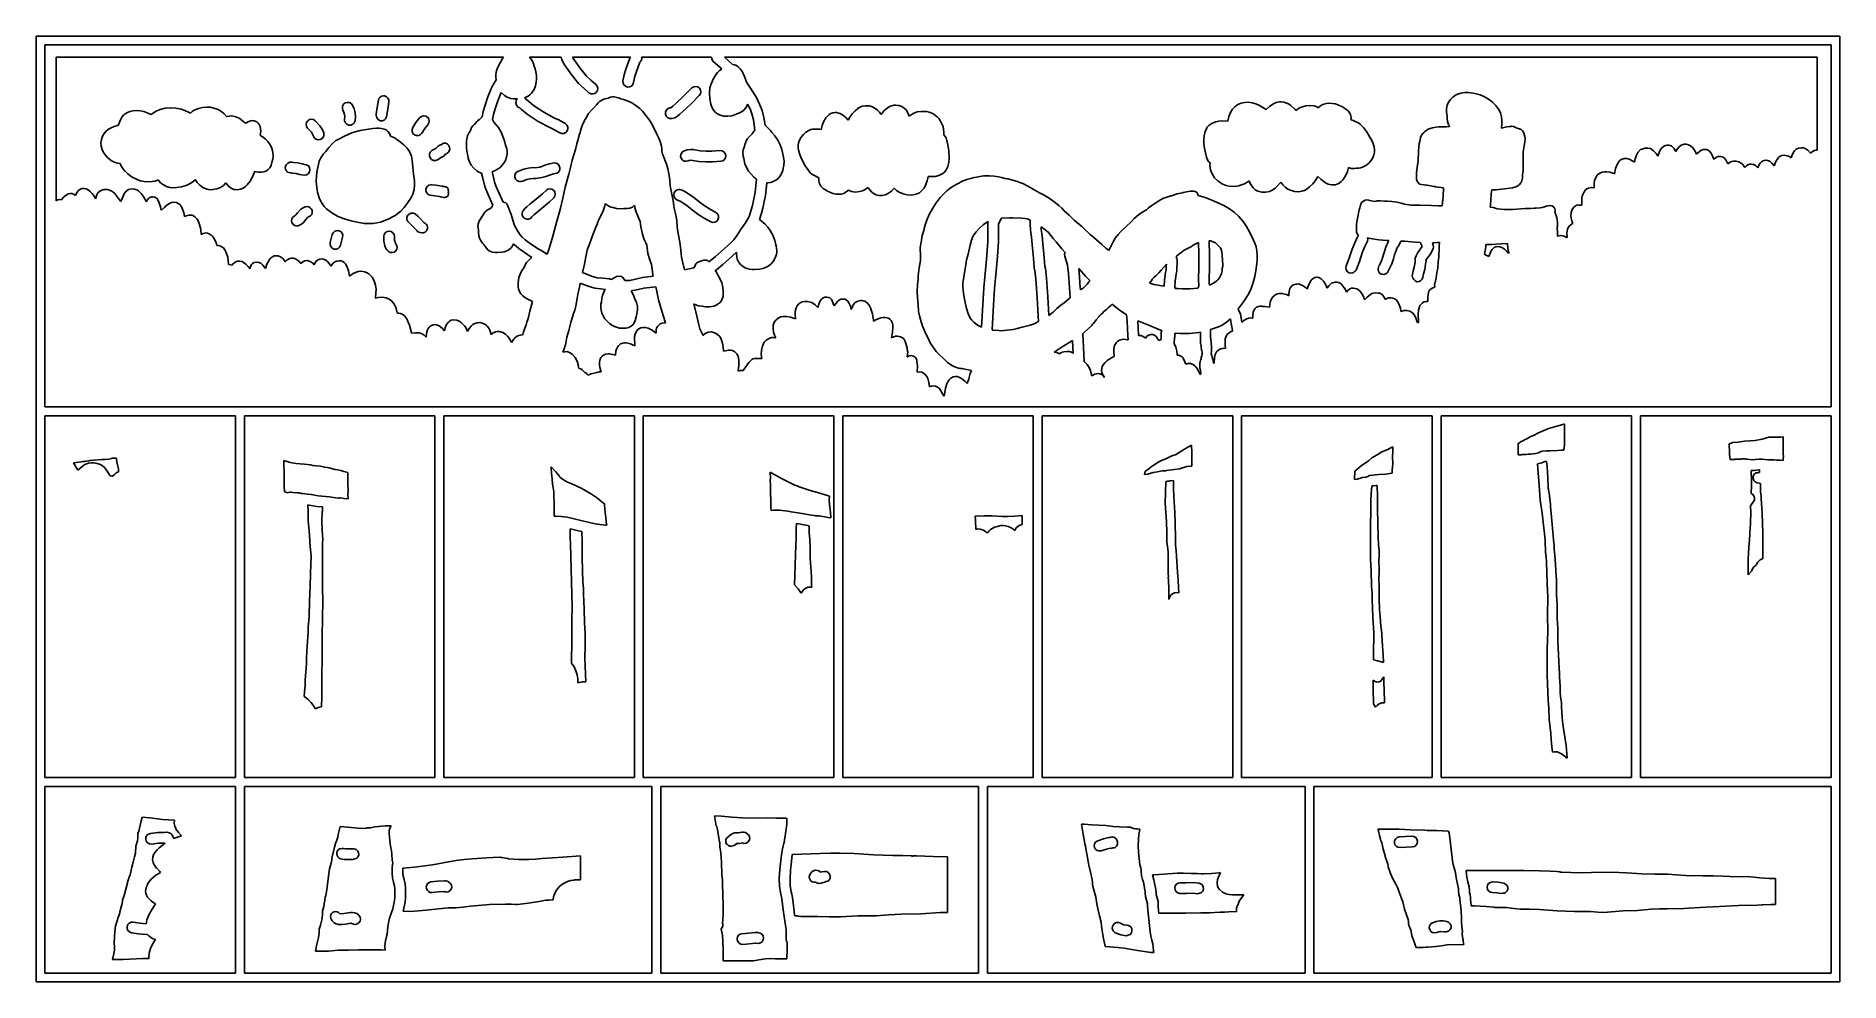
# Model space of a CAD drawing. Extents: x -5 to 805, y 207 to 631.
import ezdxf

# ---------------------------------------------------------------- set-up
doc = ezdxf.new("R2010")
doc.units = 0

msp = doc.modelspace()

# ---------------------------------------------------------------- linework, layer by layer
at = {"layer": '074'}
for p, q in [((-4.75578, 631.014), (-4.75578, 464.666)), ((804.529, 631.014), (-4.75578, 631.014)), ((-4.75578, 631.014), (-4.75578, 631.014)), ((-0.756026, 627.014), (800.529, 627.014)), ((-0.756026, 464.666), (-0.756026, 627.014)), ((-0.756026, 627.014), (-0.756026, 627.014)), ((800.529, 627.014), (800.529, 464.666)), ((804.529, 629.014), (804.529, 631.014)), ((804.529, 464.666), (804.529, 629.014)), ((4.27166, 621.499), (204.912, 621.5)), ((4.27166, 557.05786), (4.27166, 621.499)), ((201.808142, 615.359066), (201.51891, 613.86946)), ((202.278993, 616.714358), (201.808142, 615.359066)), ((203.51828, 619.06346), (202.278993, 616.714358)), ((204.50115, 620.88919), (203.51828, 619.06346)), ((204.912, 621.5), (204.50115, 620.88919)), ((217.226345, 620.847316), (216.6246, 621.50065)), ((216.6246, 621.50065), (230.792, 621.5)), ((217.7749, 620.02683), (217.226345, 620.847316)), ((218.0803, 619.33592), (217.7749, 620.02683)), ((218.37124, 618.58506), (218.0803, 619.33592)), ((218.76761, 617.52414), (218.37124, 618.58506)), ((219.172452, 616.281069), (218.76761, 617.52414)), ((219.48953, 614.90002), (219.172452, 616.281069)), ((230.792, 621.5), (231.05452, 620.3812)), ((231.05452, 620.3812), (231.05752, 620.3657)), ((231.05752, 620.3657), (232.37009, 618.1803)), ((232.37009, 618.1803), (235.292986, 613.889091)), ((235.977, 621.49998), (261.905, 621.5)), ((236.42039, 620.76514), (235.977, 621.49998)), ((239.167884, 616.731699), (236.42039, 620.76514)), ((242.18282, 613.01988), (239.167884, 616.731699)), ((259.821845, 616.127833), (259.102799, 613.552464)), ((261.622, 621.06), (259.821845, 616.127833)), ((261.905, 621.5), (261.62181, 621.06075)), ((261.62181, 621.06075), (261.622, 621.06)), ((264.409644, 614.692217), (266.07004, 619.24123)), ((266.07004, 619.24123), (266.494603, 619.785252)), ((266.494603, 619.785252), (266.94597, 620.59929)), ((266.981124, 621.053802), (266.93397, 621.50056)), ((266.93397, 621.50056), (298.248, 621.5)), ((266.94097, 620.61069), (266.981124, 621.053802)), ((266.94597, 620.59929), (266.94097, 620.61069)), ((298.248, 621.5), (298.3229, 621.33412)), ((298.3229, 621.33412), (298.516254, 620.422039)), ((298.516254, 620.422039), (299.07998, 619.65515)), ((299.07998, 619.65515), (299.07998, 619.65315)), ((299.07998, 619.65315), (299.08, 619.653)), ((299.08, 619.653), (302.83274, 616.28576)), ((301.65506, 615.45222), (300.913723, 614.666268)), ((302.83274, 616.28576), (301.65506, 615.45222)), ((301.65506, 615.45222), (301.65506, 615.45222)), ((305.757844, 620.109391), (304.13957, 621.50072)), ((304.13957, 621.50072), (794.274, 621.5)), ((307.52542, 618.37532), (305.757844, 620.109391)), ((307.66236, 618.21823), (307.52542, 618.37532)), ((308.6468, 618.07302), (307.66236, 618.21823)), ((309.549716, 617.786291), (308.6468, 618.07302)), ((310.2715, 617.1723), (309.549716, 617.786291)), ((310.289, 617.21), (310.2715, 617.1723)), ((310.289, 617.209), (310.289, 617.21)), ((310.28976, 617.20987), (310.289, 617.209)), ((310.29276, 617.20787), (310.28976, 617.20987)), ((310.29576, 617.20987), (310.29276, 617.20787)), ((311.127464, 616.266721), (310.29576, 617.20987)), ((312.12149, 614.979), (311.127464, 616.266721)), ((794.274, 621.5), (794.274, 579.776)), ((199.78353, 608.08127), (197.991244, 603.756973)), ((200.727914, 609.827013), (199.78353, 608.08127)), ((201.6563, 611.32965), (200.727914, 609.827013)), ((201.519, 613.869), (201.512, 613.12124)), ((201.512, 613.12124), (201.5544, 612.49854)), ((201.51891, 613.86946), (201.519, 613.869)), ((201.5544, 612.49854), (201.6329, 611.58749)), ((201.6329, 611.58749), (201.632, 611.587)), ((201.632, 611.587), (201.6563, 611.32965)), ((217.56614, 605.35331), (218.641, 607.043132)), ((218.641, 607.043132), (219.26577, 608.71176)), ((219.26577, 608.71176), (219.621791, 610.317871)), ((219.690542, 613.391835), (219.48953, 614.90002)), ((219.621791, 610.317871), (219.749005, 611.871174)), ((219.749005, 611.871174), (219.690542, 613.391835)), ((235.292986, 613.889091), (238.62758, 609.78857)), ((238.62758, 609.78857), (241.08442, 607.468324)), ((241.08442, 607.468324), (243.29964, 605.60536)), ((244.155069, 611.193314), (242.18282, 613.01988)), ((246.41615, 609.26042), (244.155069, 611.193314)), ((247.005388, 608.511336), (246.41615, 609.26042)), ((247.253029, 607.625198), (247.005388, 608.511336)), ((247.150312, 606.710855), (247.253029, 607.625198)), ((259.102799, 613.552464), (258.5607, 610.8901)), ((258.5607, 610.8901), (258.597142, 609.937578)), ((258.597142, 609.937578), (258.982692, 609.102011)), ((258.982692, 609.102011), (259.653472, 608.472029)), ((259.653472, 608.472029), (260.5456, 608.13626)), ((260.5456, 608.13626), (260.5486, 608.13679)), ((260.5486, 608.13679), (260.5486, 608.13626)), ((260.5486, 608.13626), (260.5516, 608.13679)), ((260.551, 608.137), (261.50337, 608.173607)), ((260.5516, 608.13679), (260.551, 608.137)), ((261.50337, 608.173607), (262.338766, 608.559197)), ((262.338766, 608.559197), (262.968612, 609.229912)), ((262.968612, 609.229912), (263.30433, 610.12189)), ((263.30433, 610.12189), (263.772614, 612.414823)), ((263.772614, 612.414823), (264.409644, 614.692217)), ((289.48396, 607.78444), (285.838515, 604.155051)), ((290.273905, 608.286951), (289.48396, 607.78444)), ((291.196, 608.449), (290.273905, 608.286951)), ((292.108332, 608.245432), (291.19497, 608.44901)), ((291.19497, 608.44901), (291.19676, 608.4486)), ((291.19676, 608.4486), (291.196, 608.449)), ((291.196, 608.449), (291.196, 608.449)), ((292.87447, 607.70797), (292.108332, 608.245432)), ((293.383749, 606.902293), (292.87447, 607.70797)), ((292.87447, 607.70797), (292.87447, 607.70797)), ((297.55349, 607.76432), (297.323483, 605.234825)), ((297.99222, 609.0831), (297.55349, 607.76432)), ((299.052876, 611.624226), (297.99222, 609.0831)), ((300.42464, 613.97531), (299.052876, 611.624226)), ((300.913723, 614.666268), (300.42464, 613.97531)), ((312.699526, 613.837624), (312.12149, 614.979)), ((312.86666, 613.27419), (312.699526, 613.837624)), ((313.98185, 610.2842), (312.86666, 613.27419)), ((315.52593, 608.03937), (313.98185, 610.2842)), ((317.101292, 605.609349), (315.52593, 608.03937)), ((69.972928, 598.977696), (68.06528, 598.54201)), ((71.786, 599.12647), (69.972928, 598.977696)), ((71.7873, 599.12674), (71.783, 599.127)), ((71.783, 599.127), (71.786, 599.12647)), ((71.79074, 599.12725), (71.7873, 599.12674)), ((71.7873, 599.12674), (71.7873, 599.12674)), ((73.381653, 599.048128), (71.79074, 599.12725)), ((74.966436, 598.736804), (73.381653, 599.048128)), ((132.777618, 599.602925), (132.665648, 598.689607)), ((133.223918, 600.407598), (132.777618, 599.602925)), ((133.9708, 600.99975), (133.223918, 600.407598)), ((134.871, 601.254), (133.9708, 600.99975)), ((133.9708, 600.99975), (133.9708, 600.99975)), ((134.8713, 601.25426), (134.871, 601.254)), ((134.871, 601.254), (134.871, 601.254)), ((134.87306, 601.25393), (134.8713, 601.25426)), ((135.24411, 601.21003), (134.87306, 601.25393)), ((135.8022, 601.14393), (135.24411, 601.21003)), ((136.619285, 600.686259), (135.8022, 601.14393)), ((135.8022, 601.14393), (135.8022, 601.14393)), ((137.19901, 599.95072), (136.619285, 600.686259)), ((137.887159, 598.356989), (137.19901, 599.95072)), ((148.323255, 598.899771), (147.79884, 595.91373)), ((148.806, 602.195), (148.323255, 598.899771)), ((148.80644, 602.19584), (148.806, 602.195)), ((149.086356, 602.979409), (148.80644, 602.19684)), ((148.80644, 602.19684), (148.80644, 602.19584)), ((149.599455, 603.604259), (149.086356, 602.979409)), ((150.290686, 604.02369), (149.599455, 603.604259)), ((151.105, 604.19), (150.290686, 604.02369)), ((151.108, 604.19), (151.105, 604.19)), ((151.105, 604.19), (151.105, 604.19)), ((151.108, 604.19), (151.108, 604.19)), ((151.1082, 604.18942), (151.108, 604.19)), ((151.22446, 604.18142), (151.1082, 604.18942)), ((151.57691, 604.15612), (151.22446, 604.18142)), ((152.465695, 603.8128), (151.57691, 604.15612)), ((153.1308, 603.17737), (152.465695, 603.8128)), ((153.0864, 598.231286), (153.53802, 601.38575)), ((153.509501, 602.338575), (153.1308, 603.17737)), ((153.53802, 601.38575), (153.509501, 602.338575)), ((196.52223, 599.52107), (195.818525, 597.142194)), ((197.991244, 603.756973), (196.52223, 599.52107)), ((201.05933, 597.9512), (202.43962, 601.913111)), ((202.43962, 601.913111), (203.94699, 605.63083)), ((203.94699, 605.63083), (205.40479, 604.38285)), ((205.40479, 604.38285), (206.64864, 603.547886)), ((206.64864, 603.547886), (208.19945, 602.95503)), ((208.19945, 602.95503), (208.19945, 602.95503)), ((208.19945, 602.95503), (208.20245, 602.95503)), ((208.20245, 602.95503), (209.496705, 602.803306)), ((209.496705, 602.803306), (210.56563, 602.85943)), ((210.6209, 601.87033), (210.517325, 601.063862)), ((210.517325, 601.063862), (210.5915, 600.73603)), ((210.56563, 602.85943), (211.17229, 602.89663)), ((210.5915, 600.73603), (210.674195, 600.352852)), ((210.79974, 602.340347), (210.6209, 601.87033)), ((210.674195, 600.352852), (210.683, 600.34949)), ((210.683, 600.34949), (210.931594, 599.799841)), ((211.17229, 602.89663), (210.79974, 602.340347)), ((210.931594, 599.799841), (211.302925, 599.335928)), ((211.302925, 599.335928), (211.776804, 598.977401)), ((211.776804, 598.977401), (212.33304, 598.74391)), ((214.34307, 603.31933), (216.000752, 604.0104)), ((214.8898, 602.8961), (214.34307, 603.31933)), ((216.1843, 601.74991), (214.8898, 602.8961)), ((216.000752, 604.0104), (216.804494, 604.584556)), ((218.44257, 599.88129), (216.1843, 601.74991)), ((216.804494, 604.584556), (217.56614, 605.35331)), ((223.009105, 596.869482), (218.44257, 599.88129)), ((243.29964, 605.60536), (244.134152, 605.143469)), ((244.134152, 605.143469), (245.04941, 605.04157)), ((245.04941, 605.04157), (245.05241, 605.04104)), ((245.05241, 605.04104), (245.939002, 605.28807)), ((246.60125, 600.19734), (245.31191, 598.61242)), ((245.939002, 605.28807), (246.68848, 605.87716)), ((247.43582, 601.02416), (246.60125, 600.19734)), ((246.68848, 605.87716), (247.150312, 606.710855)), ((247.385793, 601.040105), (247.337491, 600.946993)), ((247.337491, 600.946993), (247.43582, 601.02416)), ((248.02182, 601.62206), (247.385793, 601.040105)), ((249.309004, 602.39277), (248.02182, 601.62206)), ((250.46355, 602.81062), (249.309004, 602.39277)), ((251.9358, 603.13773), (250.46355, 602.81062)), ((251.99817, 603.180983), (251.88512, 603.124237)), ((251.88512, 603.124237), (251.9358, 603.13773)), ((252.50889, 603.41265), (251.99817, 603.180983)), ((253.014619, 603.648866), (252.50889, 603.41265)), ((252.50889, 603.41265), (252.50889, 603.41265)), ((253.78116, 603.82089), (253.014619, 603.648866)), ((253.78416, 603.82089), (253.78116, 603.82089)), ((254.54381, 603.79559), (253.78416, 603.82089)), ((254.54681, 603.79559), (254.54381, 603.79559)), ((254.54981, 603.79559), (254.54681, 603.79559)), ((255.447236, 603.603627), (254.54981, 603.79559)), ((255.69961, 603.49328), (255.447236, 603.603627)), ((256.38692, 603.3088), (255.69961, 603.49328)), ((256.57657, 603.2649), (256.38692, 603.3088)), ((256.71455, 603.2246), (256.57657, 603.2649)), ((256.84528, 603.1791), (256.71455, 603.2246)), ((257.01168, 603.1088), (256.84528, 603.1791)), ((257.02628, 603.1018), (257.01168, 603.1088)), ((257.6154, 602.90026), (257.02628, 603.1018)), ((258.7285, 602.55506), (257.6154, 602.90026)), ((258.83031, 602.52096), (258.7285, 602.55506)), ((259.6778, 602.21555), (258.83031, 602.52096)), ((260.921866, 601.840926), (259.6778, 602.21555)), ((262.5572, 601.11639), (260.921866, 601.840926)), ((263.903801, 600.200541), (262.5572, 601.11639)), ((264.94207, 599.37179), (263.903801, 600.200541)), ((266.077167, 598.476645), (264.94207, 599.37179)), ((280.95476, 599.55497), (280.03235, 598.86664)), ((282.28802, 600.75283), (280.95476, 599.55497)), ((285.838515, 604.155051), (282.28802, 600.75283)), ((285.45786, 597.14996), (289.246584, 600.769617)), ((289.246584, 600.769617), (292.79797, 604.31438)), ((292.79797, 604.31438), (293.343018, 605.096297)), ((292.79797, 604.31438), (292.79797, 604.31438)), ((293.343018, 605.096297), (293.539105, 605.995335)), ((293.539105, 605.995335), (293.383749, 606.902293)), ((297.323483, 605.234825), (297.50959, 602.87366)), ((297.50959, 602.87366), (297.907762, 600.486304)), ((297.907762, 600.486304), (298.34922, 599.123761)), ((298.34922, 599.123761), (299.09399, 597.73444)), ((312.980095, 597.982404), (313.8971, 599.18965)), ((313.8971, 599.18965), (314.49241, 600.48827)), ((314.49241, 600.48827), (315.543389, 598.333151)), ((318.560074, 603.09274), (317.101292, 605.609349)), ((319.860483, 600.449096), (318.560074, 603.09274)), ((320.96073, 597.63797), (319.860483, 600.449096)), ((364.89051, 599.09876), (363.722427, 598.374185)), ((365.967978, 599.502508), (364.89051, 599.09876)), ((367.15394, 599.74007), (365.967978, 599.502508)), ((367.15694, 599.74007), (367.15394, 599.74007)), ((368.100265, 599.7721), (367.15694, 599.74007)), ((367.15694, 599.74007), (367.15694, 599.74007)), ((368.96769, 599.66517), (368.100265, 599.7721)), ((370.46838, 599.19904), (368.96769, 599.66517)), ((371.674111, 598.573377), (370.46838, 599.19904)), ((370.46838, 599.19904), (370.46838, 599.19904)), ((378.576585, 599.561984), (377.21112, 598.83369)), ((380.17011, 599.97212), (378.576585, 599.561984)), ((380.17311, 599.97212), (380.17011, 599.97212)), ((380.17011, 599.97212), (380.17011, 599.97212)), ((380.51003, 599.99432), (380.17311, 599.97212)), ((381.017, 600.02742), (380.51003, 599.99432)), ((381.02, 600.02742), (381.017, 600.02742)), ((381.02157, 600.02732), (381.02, 600.02742)), ((382.316506, 599.888269), (381.02157, 600.02732)), ((383.59816, 599.44699), (382.316506, 599.888269)), ((384.710673, 598.735445), (383.59816, 599.44699)), ((533.10453, 599.33555), (532.055836, 598.201659)), ((534.4023, 600.267573), (533.10453, 599.33555)), ((535.95036, 600.90807), (534.4023, 600.267573)), ((535.95089, 600.90807), (535.95036, 600.90807)), ((535.95189, 600.90807), (535.95089, 600.90807)), ((537.503919, 601.219936), (535.95189, 600.90807)), ((539.02819, 601.3003), (537.503919, 601.219936)), ((540.811548, 601.107148), (539.02819, 601.3003)), ((542.515787, 600.6276), (540.811548, 601.107148)), ((544.131553, 599.906012), (542.515787, 600.6276)), ((545.64949, 598.98674), (544.131553, 599.906012)), ((547.05251, 597.99352), (545.64949, 598.98674)), ((548.576367, 599.424688), (547.05251, 597.99352)), ((550.1531, 600.50964), (548.576367, 599.424688)), ((550.15363, 600.50964), (550.1531, 600.50964)), ((551.635006, 601.18664), (550.15363, 600.50964)), ((553.15809, 601.507), (551.635006, 601.18664)), ((553.15862, 601.507), (553.15809, 601.507)), ((553.15962, 601.507), (553.15862, 601.507)), ((553.911, 601.538), (553.15962, 601.507)), ((553.912, 601.5374), (553.911, 601.538)), ((554.997354, 601.426688), (553.91152, 601.53787)), ((553.91152, 601.53787), (553.912, 601.5374)), ((556.00338, 601.13273), (554.997354, 601.426688)), ((556.00391, 601.13273), (556.00338, 601.13273)), ((556.00591, 601.13273), (556.00391, 601.13273)), ((557.184965, 600.538388), (556.00591, 601.13273)), ((558.203054, 599.813056), (557.184965, 600.538388)), ((559.92505, 598.17839), (558.203054, 599.813056)), ((563.424843, 599.318105), (562.13371, 598.74373)), ((564.8953, 599.70543), (563.424843, 599.318105)), ((564.8973, 599.70543), (564.8953, 599.70543)), ((566.617911, 599.876422), (564.8973, 599.70543)), ((568.70585, 599.66973), (566.617911, 599.876422)), ((568.70785, 599.66973), (568.70585, 599.66973)), ((569.601339, 599.370548), (568.70785, 599.66973)), ((570.5067, 598.87857), (569.601339, 599.370548)), ((571.613404, 599.796896), (570.5067, 598.87857)), ((572.98614, 600.51774), (571.613404, 599.796896)), ((572.98667, 600.51774), (572.98614, 600.51774)), ((574.153832, 600.806823), (572.98667, 600.51774)), ((574.97259, 600.86552), (574.153832, 600.806823)), ((574.97459, 600.86552), (574.97259, 600.86552)), ((574.97512, 600.86552), (574.97459, 600.86552)), ((576.655694, 600.833684), (574.97512, 600.86552)), ((578.19301, 600.55443), (576.655694, 600.833684)), ((579.640132, 600.055689), (578.19301, 600.55443)), ((581.0471, 599.36536), (579.640132, 600.055689)), ((582.86559, 598.26413), (581.0471, 599.36536)), ((628.337, 599.943), (628.013663, 598.359062)), ((628.33737, 599.94351), (628.337, 599.943)), ((628.939467, 601.370803), (628.33737, 599.94351)), ((629.754373, 602.604112), (628.939467, 601.370803)), ((630.800642, 603.656016), (629.754373, 602.604112)), ((632.09683, 604.53909), (630.800642, 603.656016)), ((632.920861, 604.904275), (632.09683, 604.53909)), ((633.08592, 604.91633), (632.920861, 604.904275)), ((633.08692, 604.91633), (633.08592, 604.91633)), ((634.517604, 605.395084), (633.08692, 604.91633)), ((636.27225, 605.7199), (634.517604, 605.395084)), ((636.27325, 605.7199), (636.27225, 605.7199)), ((636.27525, 605.7199), (636.27325, 605.7199)), ((636.74499, 605.7406), (636.27525, 605.7199)), ((637.50153, 605.6817), (636.74499, 605.7406)), ((637.88084, 605.6522), (637.50153, 605.6817)), ((637.88284, 605.6522), (637.88084, 605.6522)), ((638.95771, 605.51474), (637.88284, 605.6522)), ((638.95971, 605.51474), (638.95771, 605.51474)), ((640.049911, 605.402957), (638.95971, 605.51474)), ((641.3854, 605.13699), (640.049911, 605.402957)), ((643.096212, 604.584945), (641.3854, 605.13699)), ((644.775115, 603.87736), (643.096212, 604.584945)), ((646.394851, 603.007002), (644.775115, 603.87736)), ((647.92816, 601.96664), (646.394851, 603.007002)), ((648.84386, 601.16979), (647.92816, 601.96664)), ((650.197921, 599.898953), (648.84386, 601.16979)), ((651.422, 598.248), (650.197921, 599.898953)), ((32.24882, 590.9756), (30.26651, 590.41284)), ((32.25882, 591.13321), (32.24882, 590.9756)), ((32.603647, 592.4026), (32.25882, 591.13321)), ((33.11046, 593.47777), (32.603647, 592.4026)), ((33.77536, 594.608139), (33.11046, 593.47777)), ((34.65557, 595.69779), (33.77536, 594.608139)), ((35.89689, 596.616122), (34.65557, 595.69779)), ((37.3717, 597.23), (35.89689, 596.616122)), ((37.3717, 597.22947), (37.3717, 597.23)), ((37.3747, 597.22947), (37.3717, 597.22947)), ((37.37474, 597.22942), (37.3747, 597.23)), ((37.3747, 597.23), (37.3747, 597.22947)), ((38.715759, 597.536602), (37.37474, 597.22942)), ((40.11773, 597.6542), (38.715759, 597.536602)), ((40.12073, 597.6542), (40.11773, 597.6542)), ((41.923171, 597.520626), (40.12073, 597.6542)), ((43.65593, 597.1302), (41.923171, 597.520626)), ((45.086884, 596.611092), (43.65593, 597.1302)), ((46.42474, 595.98298), (45.086884, 596.611092)), ((46.80611, 595.82537), (46.42474, 595.98298)), ((47.87582, 596.63204), (46.80611, 595.82537)), ((49.353007, 597.451771), (47.87582, 596.63204)), ((50.86945, 598.06709), (49.353007, 597.451771)), ((53.196266, 598.634271), (50.86945, 598.06709)), ((50.86945, 598.06709), (50.86945, 598.06709)), ((55.558629, 598.811941), (53.196266, 598.634271)), ((57.924965, 598.64225), (55.558629, 598.811941)), ((60.2637, 598.16735), (57.924965, 598.64225)), ((61.975846, 597.65013), (60.2637, 598.16735)), ((60.2637, 598.16735), (60.2637, 598.16735)), ((63.93739, 596.76898), (61.975846, 597.65013)), ((64.55336, 596.36384), (63.93739, 596.76898)), ((65.346574, 597.106332), (64.55336, 596.36384)), ((66.20857, 597.70742), (65.346574, 597.106332)), ((66.91341, 598.02473), (66.20857, 597.70795)), ((66.20857, 597.70795), (66.20857, 597.70742)), ((68.06528, 598.54201), (66.91341, 598.02473)), ((76.514569, 598.198505), (74.966436, 598.736804)), ((77.99553, 597.43846), (76.514569, 598.198505)), ((79.519015, 596.294017), (77.99553, 597.43846)), ((80.81654, 594.8288), (79.519015, 596.294017)), ((80.94314, 594.8882), (80.81654, 594.8288)), ((80.94614, 594.8882), (80.94314, 594.8882)), ((81.88767, 595.139344), (80.94614, 594.8882)), ((83.10622, 595.20394), (81.88767, 595.139344)), ((83.10922, 595.20394), (83.10622, 595.20341)), ((83.10622, 595.20341), (83.10622, 595.20394)), ((84.897126, 594.830214), (83.10922, 595.20394)), ((86.410576, 594.104175), (84.897126, 594.830214)), ((87.676491, 593.183361), (86.410576, 594.104175)), ((88.72179, 592.22531), (87.676491, 593.183361)), ((89.14504, 591.76849), (88.72179, 592.22531)), ((90.26899, 592.58085), (89.14504, 591.76849)), ((91.5604, 593.02475), (90.26899, 592.58085)), ((91.5634, 593.02475), (91.5604, 593.02475)), ((92.32652, 593.07899), (91.5634, 593.02475)), ((93.15399, 592.95965), (92.32652, 593.07899)), ((93.15699, 592.95965), (93.15399, 592.95965)), ((94.224101, 592.481389), (93.15699, 592.95965)), ((94.86747, 591.88477), (94.224101, 592.481389)), ((95.352211, 591.267437), (94.86747, 591.88477)), ((95.72479, 590.43112), (95.352211, 591.267437)), ((116.572859, 592.263643), (116.385691, 591.362734)), ((116.385691, 591.362734), (116.550028, 590.457383)), ((117.11015, 593.0509), (116.572859, 592.263643)), ((117.895339, 593.561044), (117.11015, 593.0509)), ((118.816, 593.732), (117.895339, 593.561044)), ((118.8196, 593.73172), (118.816, 593.732)), ((118.816, 593.732), (118.816, 593.732)), ((118.816, 593.732), (118.816, 593.732)), ((119.735131, 593.537923), (118.81899, 593.732)), ((118.81899, 593.732), (118.8196, 593.73172)), ((120.50725, 593.00801), (119.735131, 593.537923)), ((122.580699, 590.744029), (120.50725, 593.00801)), ((132.665648, 598.689607), (132.92176, 597.77152)), ((132.92176, 597.77152), (133.375043, 596.751113)), ((133.375043, 596.751113), (133.649575, 595.788313)), ((133.740552, 594.842886), (133.64317, 593.8746)), ((133.64317, 593.8746), (133.649869, 592.921537)), ((133.649575, 595.788313), (133.740552, 594.842886)), ((133.649869, 592.921537), (134.009065, 592.074436)), ((134.009065, 592.074436), (134.659703, 591.423845)), ((134.659703, 591.423845), (135.54073, 591.06031)), ((135.54073, 591.06031), (136.493381, 591.067185)), ((135.54073, 591.06031), (135.54073, 591.06031)), ((136.493381, 591.067185), (137.34008, 591.42617)), ((137.34008, 591.42617), (137.991273, 592.076936)), ((138.351999, 596.645759), (137.887159, 598.356989)), ((137.991273, 592.076936), (138.35502, 592.95838)), ((138.529346, 594.838924), (138.351999, 596.645759)), ((138.35502, 592.95838), (138.529346, 594.838924)), ((147.79884, 595.91373), (147.87944, 595.41247)), ((147.87944, 595.41247), (147.961234, 594.748027)), ((147.961234, 594.748027), (148.214146, 594.161643)), ((148.214146, 594.161643), (148.626301, 593.674089)), ((148.626301, 593.674089), (149.18582, 593.30614)), ((149.18582, 593.30614), (149.57703, 593.02243)), ((149.57703, 593.02243), (150.529514, 592.98937)), ((150.529514, 592.98937), (151.39085, 593.31286)), ((151.39085, 593.31286), (152.068202, 593.9356)), ((152.068202, 593.9356), (152.46831, 594.80062)), ((152.46831, 594.80062), (153.0864, 598.231286)), ((165.689521, 592.18769), (164.27808, 590.02286)), ((167.45101, 594.44378), (165.689521, 592.18769)), ((168.205721, 594.997855), (167.45101, 594.44378)), ((169.115, 595.221), (168.205721, 594.997855)), ((169.1188, 595.22104), (169.115, 595.221)), ((169.115, 595.221), (169.115, 595.221)), ((169.115, 595.221), (169.115, 595.221)), ((169.11853, 595.22099), (169.1188, 595.22104)), ((170.044125, 595.079268), (169.11853, 595.22099)), ((169.661294, 589.472264), (170.99543, 591.20314)), ((170.84504, 594.59415), (170.044125, 595.079268)), ((171.406989, 593.82432), (170.84504, 594.59415)), ((170.99543, 591.20314), (171.487021, 592.019703)), ((171.622595, 592.9298), (171.406989, 593.82432)), ((171.487021, 592.019703), (171.622595, 592.9298)), ((191.7728, 591.29519), (191.144059, 590.72564)), ((192.09318, 591.51327), (191.7728, 591.29519)), ((191.7728, 591.29519), (191.7728, 591.29519)), ((192.904, 592.553), (192.09318, 591.51327)), ((193.16324, 592.82691), (192.90332, 592.55354)), ((192.90332, 592.55354), (192.904, 592.553)), ((193.35446, 593.00984), (193.16324, 592.82691)), ((193.16324, 592.82691), (193.16324, 592.82691)), ((193.54617, 593.18606), (193.35446, 593.00984)), ((193.35446, 593.00984), (193.35446, 593.00984)), ((193.92395, 593.48475), (193.542985, 593.215371)), ((193.542985, 593.215371), (193.54617, 593.18606)), ((193.54617, 593.18606), (193.54617, 593.18606)), ((194.15805, 593.59585), (193.92395, 593.48475)), ((193.92395, 593.48475), (193.92395, 593.48475)), ((195.31147, 594.78596), (194.15805, 593.59585)), ((195.818525, 597.142194), (195.31147, 594.78596)), ((199.97877, 593.50806), (200.43544, 595.773002)), ((200.681165, 592.343129), (199.97877, 593.50806)), ((200.43544, 595.773002), (201.05933, 597.9512)), ((201.604, 591.179), (200.681165, 592.343129)), ((201.60385, 591.17762), (201.604, 591.179)), ((202.68025, 589.96064), (201.60385, 591.17762)), ((212.33304, 598.74391), (213.02601, 598.12999)), ((213.02601, 598.12999), (215.59951, 596.00971)), ((215.59951, 596.00971), (220.545736, 592.745775)), ((220.545736, 592.745775), (225.71571, 589.93721)), ((227.8544, 594.23719), (223.009105, 596.869482)), ((229.79845, 593.3866), (227.8544, 594.23719)), ((232.63136, 591.73295), (229.79845, 593.3866)), ((233.342668, 591.09873), (232.63136, 591.73295)), ((233.741722, 590.269751), (233.342668, 591.09873)), ((240.34788, 591.17205), (239.85076, 589.59695)), ((241.205046, 592.88794), (240.34788, 591.17205)), ((242.00669, 594.29279), (241.205046, 592.88794)), ((243.12963, 596.31282), (242.00669, 594.29279)), ((244.458201, 597.841531), (243.12963, 596.31282)), ((245.31191, 598.61242), (244.458201, 597.841531)), ((267.30525, 597.30784), (266.077167, 598.476645)), ((268.79146, 595.40769), (267.30525, 597.30784)), ((270.380945, 593.341549), (268.79146, 595.40769)), ((271.86102, 591.01365), (270.380945, 593.341549)), ((273.7679, 586.9958), (271.86102, 591.01365)), ((277.627493, 596.982426), (277.59218, 596.03013)), ((277.59218, 596.03013), (277.929127, 595.13889)), ((278.011871, 597.818268), (277.627493, 596.982426)), ((277.929127, 595.13889), (278.559745, 594.46924)), ((278.681589, 598.449018), (278.011871, 597.818268)), ((278.559745, 594.46924), (279.395428, 594.084845)), ((279.57292, 598.78604), (278.681589, 598.449018)), ((279.395428, 594.084845), (280.34757, 594.04937)), ((280.03235, 598.86664), (279.57292, 598.78604)), ((280.34757, 594.04937), (280.34757, 594.04937)), ((280.34757, 594.04937), (280.668135, 594.042045)), ((280.668135, 594.042045), (281.7723, 594.35065)), ((281.7723, 594.35065), (283.071164, 595.087841)), ((281.7723, 594.35065), (281.7723, 594.35065)), ((283.071164, 595.087841), (284.06777, 595.90301)), ((284.06777, 595.90301), (285.45786, 597.14996)), ((284.06777, 595.90301), (284.06777, 595.90301)), ((285.45786, 597.14996), (285.45786, 597.14996)), ((299.09399, 597.73444), (299.09399, 597.73444)), ((299.09399, 597.73444), (300.039468, 596.671798)), ((300.039468, 596.671798), (300.99981, 596.09268)), ((300.99981, 596.09268), (302.169325, 595.5283)), ((302.169325, 595.5283), (303.77018, 595.09997)), ((303.77018, 595.09997), (303.77018, 595.09997)), ((303.77018, 595.09997), (303.77318, 595.09997)), ((303.77318, 595.09997), (305.573577, 595.023786)), ((305.573577, 595.023786), (307.31663, 595.2612)), ((307.31663, 595.2612), (308.969255, 595.761443)), ((308.969255, 595.761443), (310.49369, 596.47353)), ((310.49369, 596.47353), (312.001273, 597.217749)), ((312.001273, 597.217749), (312.980095, 597.982404)), ((315.543389, 598.333151), (316.42045, 596.09578)), ((316.42045, 596.09578), (317.06744, 593.498)), ((317.06744, 593.498), (317.466079, 591.11574)), ((317.466079, 591.11574), (317.69998, 588.67453)), ((321.75138, 594.52085), (320.96073, 597.63797)), ((322.31003, 591.00737), (321.75138, 594.52085)), ((322.55961, 590.81668), (322.31003, 591.00737)), ((324.70109, 588.57599), (322.55961, 590.81668)), ((347.887313, 590.823128), (347.42337, 589.0663)), ((348.585616, 592.592526), (347.887313, 590.823128)), ((349.620702, 594.271837), (348.585616, 592.592526)), ((351.09499, 595.7584), (349.620702, 594.271837)), ((351.871009, 596.239835), (351.09499, 595.7584)), ((352.72019, 596.55318), (351.871009, 596.239835)), ((353.587444, 596.700163), (352.72019, 596.55318)), ((352.72019, 596.55318), (352.72019, 596.55318)), ((354.41932, 596.68186), (353.587444, 596.700163)), ((355.855214, 596.288771), (354.41932, 596.68186)), ((357.02641, 595.64264), (355.855214, 596.288771)), ((358.530679, 594.427821), (357.02641, 595.64264)), ((359.64899, 593.23245), (358.530679, 594.427821)), ((360.3864, 594.59723), (359.64899, 593.23245)), ((361.423186, 596.090071), (360.3864, 594.59723)), ((362.7046, 597.47819), (361.423186, 596.090071)), ((363.722427, 598.374185), (362.7046, 597.47819)), ((372.719758, 597.777204), (371.674111, 598.573377)), ((373.617171, 596.840839), (372.719758, 597.777204)), ((374.3782, 595.7946), (373.617171, 596.840839)), ((375.613093, 597.396124), (374.3782, 595.7946)), ((377.21112, 598.83369), (375.613093, 597.396124)), ((377.21112, 598.83369), (377.21112, 598.83369)), ((385.57894, 597.851891), (384.710673, 598.735445)), ((386.235062, 596.875115), (385.57894, 597.851891)), ((386.71114, 595.8839), (386.235062, 596.875115)), ((386.95815, 595.11392), (386.71114, 595.8839)), ((388.692615, 596.21941), (386.95815, 595.11392)), ((390.59307, 596.97531), (388.692615, 596.21941)), ((390.59807, 596.97531), (390.59307, 596.97531)), ((392.282826, 597.228983), (390.59807, 596.97531)), ((394.02267, 597.16599), (392.282826, 597.228983)), ((394.70789, 597.20419), (394.02267, 597.16599)), ((394.71089, 597.20419), (394.70789, 597.20419)), ((394.71389, 597.20419), (394.71089, 597.20419)), ((394.71089, 597.20419), (394.71089, 597.20419)), ((395.992714, 596.932605), (394.71389, 597.20419)), ((397.54006, 596.27402), (395.992714, 596.932605)), ((399.494732, 594.777617), (397.54006, 596.27402)), ((400.339406, 593.854026), (399.494732, 594.777617)), ((401.072166, 592.82347), (400.339406, 593.854026)), ((401.67541, 591.693419), (401.072166, 592.82347)), ((402.131532, 590.471343), (401.67541, 591.693419)), ((521.590081, 591.018632), (520.8691, 590.26996)), ((522.47211, 591.66367), (521.590081, 591.018632)), ((524.40068, 592.53235), (522.47211, 591.66367)), ((522.47211, 591.66367), (522.47211, 591.66367)), ((525.856071, 592.862653), (524.40068, 592.53235)), ((524.40068, 592.53235), (524.40068, 592.53235)), ((527.289209, 592.981126), (525.856071, 592.862653)), ((529.98174, 592.81089), (527.289209, 592.981126)), ((530.422996, 594.8776), (529.98174, 592.81089)), ((531.25555, 596.95586), (530.422996, 594.8776)), ((532.055836, 598.201659), (531.25555, 596.95586)), ((560.49814, 597.58825), (559.92505, 598.17839)), ((562.13318, 598.74373), (560.49814, 597.58825)), ((562.13371, 598.74373), (562.13318, 598.74373)), ((583.996999, 597.310454), (582.86559, 598.26413)), ((584.521951, 596.639229), (583.996999, 597.310454)), ((584.95797, 595.77798), (584.521951, 596.639229)), ((585.197724, 594.675375), (584.95797, 595.77798)), ((585.17656, 593.58225), (585.197724, 594.675375)), ((588.14176, 592.16683), (585.17656, 593.58225)), ((588.470933, 592.037389), (588.14176, 592.16683)), ((589.33703, 591.4475), (588.470933, 592.037389)), ((590.825475, 589.932871), (589.33703, 591.4475)), ((628.013663, 598.359062), (628.019226, 596.956093)), ((628.019226, 596.956093), (628.332, 594.86527)), ((628.332, 594.86527), (628.341979, 594.088242)), ((628.341979, 594.088242), (628.50873, 592.67574)), ((628.50873, 592.67574), (628.50926, 592.67521)), ((628.50926, 592.67521), (628.951677, 591.394305)), ((628.951677, 591.394305), (629.20844, 590.99159)), ((629.20844, 590.99159), (629.43272, 590.38026)), ((652.219796, 596.515473), (651.42188, 598.24841)), ((651.42188, 598.24841), (651.422, 598.248)), ((652.670179, 594.751412), (652.219796, 596.515473)), ((652.63679, 589.90215), (652.80061, 591.2907)), ((652.841094, 592.996423), (652.670179, 594.751412)), ((652.80061, 591.2907), (652.841094, 592.996423)), ((24.549594, 584.67619), (24.363905, 583.16518)), ((24.363905, 583.16518), (24.47047, 581.59064)), ((25.012375, 586.077025), (24.549594, 584.67619)), ((25.73709, 587.32104), (25.012375, 586.077025)), ((26.675693, 588.367646), (25.73709, 587.32104)), ((27.766847, 589.21956), (26.675693, 588.367646)), ((28.975478, 589.895164), (27.766847, 589.21956)), ((30.26651, 590.41284), (28.975478, 589.895164)), ((95.957531, 589.387837), (95.72479, 590.43112)), ((95.74279, 586.50629), (96.023001, 588.365887)), ((96.576269, 586.005636), (95.74279, 586.50629)), ((96.023001, 588.365887), (95.957531, 589.387837)), ((97.05745, 585.63606), (96.576269, 586.005636)), ((98.1654, 584.763344), (97.05745, 585.63606)), ((99.151331, 583.765933), (98.1654, 584.763344)), ((99.995968, 582.655462), (99.151331, 583.765933)), ((116.550028, 590.457383), (117.06725, 589.6568)), ((117.06725, 589.6568), (118.752564, 587.831844)), ((118.752564, 587.831844), (119.322097, 587.001385)), ((119.322097, 587.001385), (119.71412, 586.10921)), ((119.71412, 586.10921), (120.179289, 585.276369)), ((120.179289, 585.276369), (120.9032, 584.70671)), ((120.9032, 584.70671), (121.785113, 584.449536)), ((121.785113, 584.449536), (122.731, 584.55375)), ((123.537934, 589.306806), (122.580699, 590.744029)), ((122.731, 584.55375), (122.731, 584.55375)), ((122.731, 584.55375), (122.734, 584.55375)), ((122.734, 584.55375), (123.56648, 585.017812)), ((124.28946, 587.57062), (123.537934, 589.306806)), ((123.56648, 585.017812), (124.136581, 585.740022)), ((124.136581, 585.740022), (124.394257, 586.623314)), ((124.394257, 586.623314), (124.28946, 587.57062)), ((128.31705, 583.0321), (126.531508, 580.950827)), ((129.732856, 584.091879), (128.31705, 583.0321)), ((130.75825, 584.63355), (129.732856, 584.091879)), ((133.56841, 586.09755), (130.75825, 584.63355)), ((136.92428, 587.57084), (133.56841, 586.09755)), ((136.92728, 587.57137), (136.92428, 587.57084)), ((137.36138, 587.69901), (136.92728, 587.57137)), ((138.978606, 588.249383), (137.36138, 587.69901)), ((140.67279, 588.67518), (138.978606, 588.249383)), ((140.67579, 588.67518), (140.67279, 588.67518)), ((145.29565, 589.34904), (140.67579, 588.67518)), ((140.67579, 588.67518), (140.67579, 588.67518)), ((145.29865, 589.34904), (145.29565, 589.34904)), ((146.383197, 589.577276), (145.29865, 589.34904)), ((147.9507, 589.74282), (146.383197, 589.577276)), ((149.242657, 589.656731), (147.9485, 589.7432)), ((147.9485, 589.7432), (147.9507, 589.74282)), ((150.20158, 589.50187), (149.242657, 589.656731)), ((150.20458, 589.50187), (150.20158, 589.50187)), ((151.418612, 589.253763), (150.20458, 589.50187)), ((152.239668, 588.884886), (151.418612, 589.253763)), ((153.06538, 588.2296), (152.239668, 588.884886)), ((153.90216, 587.08772), (153.06538, 588.2296)), ((154.30871, 586.05867), (153.90216, 587.08772)), ((155.76754, 585.54346), (154.30871, 586.05867)), ((156.808165, 584.94178), (155.76754, 585.54346)), ((157.16488, 584.62), (156.808165, 584.94178)), ((158.77667, 583.45005), (157.16488, 584.62)), ((160.199419, 582.273365), (158.77667, 583.45005)), ((164.27808, 590.02286), (163.924298, 589.138011)), ((163.924298, 589.138011), (163.936824, 588.21811)), ((163.936824, 588.21811), (164.29335, 587.370014)), ((164.29335, 587.370014), (164.97157, 586.70058)), ((164.97157, 586.70058), (164.97157, 586.70058)), ((164.97157, 586.70058), (165.856361, 586.3469)), ((165.856361, 586.3469), (166.77614, 586.35952)), ((166.77614, 586.35952), (166.77914, 586.35899)), ((166.77914, 586.35899), (167.627972, 586.715441)), ((167.627972, 586.715441), (168.29793, 587.39407)), ((168.29793, 587.39407), (169.661294, 589.472264)), ((177.78448, 582.8578), (177.05584, 582.27955)), ((177.78748, 582.8578), (177.78448, 582.8578)), ((178.25, 582.942), (177.78748, 582.8578)), ((178.24677, 582.94151), (178.2532, 582.9422)), ((178.949984, 582.895361), (178.24677, 582.94151)), ((178.2532, 582.9422), (178.25, 582.942)), ((179.60948, 582.64696), (178.949984, 582.895361)), ((188.445569, 584.964763), (188.347811, 583.886432)), ((188.347811, 583.886432), (188.39008, 582.37926)), ((188.77973, 586.20848), (188.445569, 584.964763)), ((189.578069, 587.781757), (188.77973, 586.20848)), ((189.97242, 588.27658), (189.578069, 587.781757)), ((190.08352, 588.71221), (189.97242, 588.27658)), ((190.607, 590.016), (190.08352, 588.71221)), ((190.6075, 590.0162), (190.607, 590.016)), ((191.144059, 590.72564), (190.6075, 590.0162)), ((203.868555, 587.831991), (202.68025, 589.96064)), ((204.61658, 585.99396), (203.868555, 587.831991)), ((205.340994, 584.021357), (204.61658, 585.99396)), ((205.89608, 582.1265), (205.340994, 584.021357)), ((225.71571, 589.93721), (227.5652, 589.13467)), ((227.5652, 589.13467), (230.20277, 587.58955)), ((230.20277, 587.58955), (230.20577, 587.58955)), ((230.20577, 587.58955), (231.106834, 587.281165)), ((231.106834, 587.281165), (232.02427, 587.33995)), ((232.02427, 587.33995), (232.02727, 587.33942)), ((232.02727, 587.33942), (232.857284, 587.738231)), ((232.857284, 587.738231), (233.49229, 588.44995)), ((233.49229, 588.44995), (233.800828, 589.351622)), ((233.800828, 589.351622), (233.741722, 590.269751)), ((237.84154, 582.7674), (237.80694, 582.61805)), ((238.41412, 584.5585), (237.84154, 582.7674)), ((238.74432, 585.89227), (238.41412, 584.5585)), ((239.07042, 587.04465), (238.74432, 585.89227)), ((239.36601, 587.75159), (239.07042, 587.04465)), ((239.5567, 588.48746), (239.27921, 587.58261)), ((239.27921, 587.58261), (239.28421, 587.59341)), ((239.27921, 587.58261), (239.28221, 587.58761)), ((239.28221, 587.58761), (239.27921, 587.58261)), ((239.28121, 587.58261), (239.36601, 587.75159)), ((239.28421, 587.59341), (239.28121, 587.58261)), ((239.85076, 589.59695), (239.5567, 588.48746)), ((274.48616, 585.542936), (273.7679, 586.9958)), ((275.23808, 583.76809), (274.48616, 585.542936)), ((275.674183, 582.239761), (275.23808, 583.76809)), ((313.62011, 583.56424), (313.2253, 582.17776)), ((314.332654, 584.882313), (313.62011, 583.56424)), ((315.137495, 585.868601), (314.332654, 584.882313)), ((316.47059, 587.14904), (315.137495, 585.868601)), ((317.48035, 588.42906), (316.47059, 587.14904)), ((317.69998, 588.67453), (317.48035, 588.42906)), ((325.39355, 587.68147), (324.70109, 588.57599)), ((326.663843, 586.216201), (325.39355, 587.68147)), ((328.04248, 584.30493), (326.663843, 586.216201)), ((329.068256, 582.145245), (328.04248, 584.30493)), ((337.354288, 583.184159), (337.147954, 582.025912)), ((337.78751, 584.36368), (337.354288, 583.184159)), ((338.544427, 585.700169), (337.78751, 584.36368)), ((339.494147, 586.892545), (338.544427, 585.700169)), ((340.632219, 587.907891), (339.494147, 586.892545)), ((341.95419, 588.71329), (340.632219, 587.907891)), ((342.86103, 589.054875), (341.95419, 588.71329)), ((343.61196, 589.19078), (342.86103, 589.054875)), ((343.61596, 589.19078), (343.61196, 589.19078)), ((344.50893, 589.21458), (343.61596, 589.19078)), ((344.51193, 589.21458), (344.50893, 589.21458)), ((345.359267, 589.31027), (344.51193, 589.21458)), ((346.68077, 589.24768), (345.359267, 589.31027)), ((347.42337, 589.0663), (346.68077, 589.24768)), ((402.42293, 589.164713), (402.131532, 590.471343)), ((402.532, 587.781), (402.42293, 589.164713)), ((402.433, 586.78024), (402.5322, 587.7807)), ((402.5146, 586.72394), (402.433, 586.78024)), ((403.118603, 586.000295), (402.5146, 586.72394)), ((402.5322, 587.7807), (402.532, 587.781)), ((403.488588, 585.327555), (403.118603, 586.000295)), ((403.88713, 584.08741), (403.488588, 585.327555)), ((404.33051, 582.18365), (403.88713, 584.08741)), ((519.230539, 586.198481), (519.1178, 584.81293)), ((519.1178, 584.81293), (519.160194, 583.053007)), ((519.160194, 583.053007), (519.34089, 581.399581)), ((519.527629, 587.618485), (519.230539, 586.198481)), ((520.057629, 588.999969), (519.527629, 587.618485)), ((520.8691, 590.26996), (520.057629, 588.999969)), ((592.135074, 588.20966), (590.825475, 589.932871)), ((594.13364, 584.84273), (592.135074, 588.20966)), ((594.91254, 583.199393), (594.13364, 584.84273)), ((595.5382, 581.22538), (594.91254, 583.199393)), ((615.749, 582.801), (615.59708, 581.48326)), ((616.02951, 583.76201), (615.7489, 582.80186)), ((615.7489, 582.80186), (615.749, 582.801)), ((616.18557, 584.6772), (616.02951, 583.76201)), ((616.332644, 585.470382), (616.18557, 584.6772)), ((616.86047, 586.57786), (616.332644, 585.470382)), ((617.417054, 587.281158), (616.86047, 586.57786)), ((617.6754, 587.5225), (617.417054, 587.281158)), ((617.821703, 587.733816), (617.6754, 587.5225)), ((618.4335, 588.32659), (617.821703, 587.733816)), ((620.097033, 589.348981), (618.4335, 588.32659)), ((621.76301, 589.90221), (620.097033, 589.348981)), ((623.31523, 590.153815), (621.76301, 589.90221)), ((624.64035, 590.27066), (623.31523, 590.153815)), ((624.64135, 590.27066), (624.64035, 590.27066)), ((624.64335, 590.27066), (624.64135, 590.27066)), ((627.83643, 590.34356), (624.64335, 590.27066)), ((629.43272, 590.38026), (627.83643, 590.34356)), ((652.57319, 589.67478), (652.63679, 589.90215)), ((653.33852, 589.79932), (652.57319, 589.67478)), ((653.33952, 589.79932), (653.33852, 589.79932)), ((655.01797, 590.26027), (653.33952, 589.79932)), ((655.01897, 590.26027), (655.01797, 590.26027)), ((656.09643, 590.41427), (655.01897, 590.26027)), ((656.09743, 590.41427), (656.09643, 590.41427)), ((656.82607, 590.48247), (656.09743, 590.41427)), ((656.82707, 590.48247), (656.82607, 590.48247)), ((657.15831, 590.54497), (656.82707, 590.48247)), ((657.16031, 590.54497), (657.15831, 590.54497)), ((657.16084, 590.54497), (657.16031, 590.54497)), ((658.03314, 590.37702), (657.16084, 590.54497)), ((659.202817, 589.93496), (658.03314, 590.37702)), ((659.5116, 589.70833), (659.202817, 589.93496)), ((659.68833, 589.70133), (659.5116, 589.70833)), ((659.77773, 589.69833), (659.68833, 589.70133)), ((659.77973, 589.69833), (659.77773, 589.69833)), ((660.74815, 589.45545), (659.77973, 589.69833)), ((660.57813, 589.42545), (660.74815, 589.45545)), ((661.05407, 589.30143), (660.57813, 589.42545)), ((661.55171, 589.05131), (661.05407, 589.30143)), ((661.251, 589.25082), (661.249, 589.25082)), ((661.249, 589.25082), (661.41798, 589.14746)), ((661.25034, 589.25049), (661.251, 589.25082)), ((661.25134, 589.24996), (661.25034, 589.25049)), ((661.28854, 589.24096), (661.25134, 589.24996)), ((661.41928, 589.14746), (661.28854, 589.24096)), ((661.41798, 589.14746), (661.40898, 589.15346)), ((661.40898, 589.15346), (661.41928, 589.14746)), ((662.16036, 588.550779), (661.55171, 589.05131)), ((662.61676, 587.82968), (662.16036, 588.550779)), ((663.20898, 585.93367), (662.61676, 587.82968)), ((662.887792, 581.726976), (663.184516, 583.343485)), ((663.184516, 583.343485), (663.3175, 585.21847)), ((663.3175, 585.21847), (663.20898, 585.93367)), ((24.47047, 581.59064), (24.853553, 580.124478)), ((24.853553, 580.124478), (25.482411, 578.775304)), ((25.482411, 578.775304), (26.316374, 577.5508)), ((26.316374, 577.5508), (27.31477, 576.45865)), ((27.31477, 576.45865), (28.45182, 575.504959)), ((28.45182, 575.504959), (29.723247, 574.723107)), ((29.723247, 574.723107), (31.120454, 574.161783)), ((100.680037, 581.443566), (99.995968, 582.655462)), ((101.184263, 580.141881), (100.680037, 581.443566)), ((101.03032, 574.22694), (101.42513, 575.81444)), ((101.489371, 578.762041), (101.184263, 580.141881)), ((101.42513, 575.81444), (101.576085, 577.315683)), ((101.576085, 577.315683), (101.489371, 578.762041)), ((122.307233, 574.877184), (121.884096, 573.436636)), ((123.01348, 576.41442), (122.307233, 574.877184)), ((124.253939, 578.127444), (123.01348, 576.41442)), ((125.21077, 579.15895), (124.253939, 578.127444)), ((126.531508, 580.950827), (125.21077, 579.15895)), ((161.599781, 580.857435), (160.199419, 582.273365)), ((162.815255, 579.148503), (161.599781, 580.857435)), ((163.68334, 577.09281), (162.815255, 579.148503)), ((164.00943, 575.36165), (163.68334, 577.09281)), ((164.346464, 572.188954), (164.00943, 575.36165)), ((171.761011, 578.170694), (171.710734, 577.251986)), ((171.710734, 577.251986), (172.02797, 576.35327)), ((172.152121, 579.00351), (171.761011, 578.170694)), ((172.02797, 576.35327), (172.02797, 576.35327)), ((172.02797, 576.35327), (172.669909, 575.648086)), ((172.85738, 579.64455), (172.152121, 579.00351)), ((172.669909, 575.648086), (173.50384, 575.25773)), ((174.76219, 580.75921), (172.85738, 579.64455)), ((172.85738, 579.64455), (172.85738, 579.64455)), ((173.50384, 575.25773), (174.42227, 575.207088)), ((174.42227, 575.207088), (175.32078, 575.52387)), ((174.93013, 580.93387), (174.76219, 580.75921)), ((175.67117, 581.57001), (174.93013, 580.93387)), ((174.93013, 580.93387), (174.93013, 580.93387)), ((175.32078, 575.52387), (177.49221, 576.79459)), ((176.10837, 581.85165), (175.67117, 581.57001)), ((175.67117, 581.57001), (175.67117, 581.57001)), ((176.16937, 581.89145), (176.10837, 581.85165)), ((176.10837, 581.85165), (176.10837, 581.85165)), ((176.19107, 581.91835), (176.16937, 581.89145)), ((176.22777, 581.95555), (176.19107, 581.91835)), ((176.19107, 581.91835), (176.19107, 581.91835)), ((176.24627, 581.99275), (176.22777, 581.95555)), ((176.26427, 582.01135), (176.24627, 581.99275)), ((176.24627, 581.99275), (176.24627, 581.99275)), ((176.26727, 582.02785), (176.26427, 582.02785)), ((176.26427, 582.02785), (176.26427, 582.02785)), ((176.26427, 582.02785), (176.26427, 582.01135)), ((176.28077, 582.02785), (176.26727, 582.02785)), ((176.29927, 582.04645), (176.28077, 582.02785)), ((176.35507, 582.10225), (176.29927, 582.04645)), ((176.35807, 582.10225), (176.35507, 582.10225)), ((176.36107, 582.10225), (176.35807, 582.10225)), ((176.37557, 582.10225), (176.36107, 582.10225)), ((176.39407, 582.12035), (176.37557, 582.10225)), ((176.39707, 582.12035), (176.39407, 582.12035)), ((176.40007, 582.12035), (176.39707, 582.12035)), ((176.41407, 582.12035), (176.40007, 582.12035)), ((176.48847, 582.15755), (176.41407, 582.12035)), ((176.49147, 582.15755), (176.48847, 582.15755)), ((176.49447, 582.15755), (176.49147, 582.15755)), ((176.52647, 582.15755), (176.49447, 582.15755)), ((176.60087, 582.17615), (176.52647, 582.15755)), ((176.64427, 582.19785), (176.60087, 582.17615)), ((176.69487, 582.23145), (176.64427, 582.19785)), ((176.71037, 582.23245), (176.69187, 582.22245)), ((176.69187, 582.22245), (176.69787, 582.23145)), ((176.69587, 582.23145), (176.69187, 582.22845)), ((176.69187, 582.22845), (176.69487, 582.23145)), ((176.69787, 582.23145), (176.69287, 582.22845)), ((176.69287, 582.22845), (176.69587, 582.23145)), ((176.78477, 582.25105), (176.71037, 582.23245)), ((176.85867, 582.26915), (176.78477, 582.25105)), ((176.86167, 582.26915), (176.85867, 582.26915)), ((176.86467, 582.26915), (176.86167, 582.26915)), ((176.97164, 582.26915), (176.86467, 582.26915)), ((176.97464, 582.26915), (176.97164, 582.26915)), ((177.05584, 582.27955), (176.97464, 582.26915)), ((177.49221, 576.79459), (177.661199, 576.885646)), ((177.64364, 576.87879), (177.63664, 576.87579)), ((177.63664, 576.87579), (177.64164, 576.87879)), ((177.64164, 576.87879), (177.77446, 576.93929)), ((177.64164, 576.87879), (177.64164, 576.87879)), ((177.661199, 576.885646), (177.64364, 576.87879)), ((177.77446, 576.93929), (177.88969, 577.00699)), ((177.88969, 577.00699), (178.269, 577.29535)), ((178.269, 577.29535), (178.45296, 577.485)), ((178.45296, 577.485), (178.66587, 577.80384)), ((178.66587, 577.80384), (179.07309, 578.04931)), ((179.07309, 578.04931), (179.5976, 578.3976)), ((179.5976, 578.3976), (179.89216, 578.62033)), ((180.334142, 582.028036), (179.60948, 582.64696)), ((179.89216, 578.62033), (180.10052, 578.751035)), ((180.10052, 578.751035), (180.54018, 579.38307)), ((180.750768, 581.207754), (180.334142, 582.028036)), ((180.54018, 579.38307), (180.829424, 580.291102)), ((180.829424, 580.291102), (180.750768, 581.207754)), ((188.39, 582.379), (188.3285, 581.33049)), ((188.3285, 581.33049), (188.329, 581.329)), ((188.329, 581.329), (188.329, 581.329)), ((188.329, 581.329), (188.56684, 579.195573)), ((188.39008, 582.37926), (188.39, 582.379)), ((188.56684, 579.195573), (188.93413, 577.4605)), ((188.93413, 577.4605), (189.15995, 576.2797)), ((189.15995, 576.2797), (189.703542, 574.649872)), ((189.703542, 574.649872), (190.507881, 573.123654)), ((205.15659, 574.002653), (205.864201, 575.25501)), ((205.864201, 575.25501), (206.360629, 576.623415)), ((206.397854, 580.500252), (205.89608, 582.1265)), ((206.360629, 576.623415), (206.61489, 578.09108)), ((206.598605, 579.392865), (206.397854, 580.500252)), ((206.61489, 578.09108), (206.598605, 579.392865)), ((235.75952, 575.34253), (234.947294, 572.073821)), ((237.21523, 580.08074), (235.75952, 575.34253)), ((237.80694, 582.61805), (237.21523, 580.08074)), ((275.91764, 580.6458), (275.674183, 582.239761)), ((275.96724, 579.52081), (275.91764, 580.6458)), ((276.00804, 578.97717), (275.96724, 579.52081)), ((276.087301, 578.763761), (276.00804, 578.97717)), ((276.30001, 578.1519), (276.087301, 578.763761)), ((276.73668, 576.99073), (276.30001, 578.1519)), ((278.05081, 573.56923), (276.73668, 576.99073)), ((284.51407, 577.80304), (284.419037, 576.982774)), ((284.419037, 576.982774), (284.60767, 576.17885)), ((284.63964, 578.16781), (284.51407, 577.80504)), ((284.51407, 577.80504), (284.51407, 577.80304)), ((284.60767, 576.17885), (285.17323, 575.431806)), ((285.073354, 578.87171), (284.63964, 578.16981)), ((284.63964, 578.16981), (284.63964, 578.16781)), ((285.71916, 579.38524), (285.073354, 578.87171)), ((285.17323, 575.431806), (285.98173, 574.95825)), ((287.39533, 579.96731), (285.71916, 579.38524)), ((285.98173, 574.95825), (285.98173, 574.95825)), ((285.98173, 574.95825), (286.908139, 574.83009)), ((286.908139, 574.83009), (287.81315, 575.06574)), ((288.97994, 580.1454), (287.39533, 579.96731)), ((287.81315, 575.06574), (287.81615, 575.06574)), ((287.81615, 575.06574), (288.654038, 575.276268)), ((288.654038, 575.276268), (289.684392, 575.232519)), ((288.98294, 580.1454), (288.97994, 580.1454)), ((288.9835, 580.14549), (288.98294, 580.1454)), ((289.97413, 580.10729), (288.9835, 580.14549)), ((289.684392, 575.232519), (292.65926, 574.8058)), ((293.21942, 579.57295), (289.97413, 580.10729)), ((292.65926, 574.8058), (295.755362, 574.549404)), ((295.87736, 579.333431), (293.21942, 579.57295)), ((295.755362, 574.549404), (298.66767, 574.63062)), ((298.42943, 579.42464), (295.87736, 579.333431)), ((302.12328, 579.63962), (298.42943, 579.42464)), ((298.66767, 574.63062), (302.40131, 574.84766)), ((302.12628, 579.63962), (302.12328, 579.63962)), ((303.069981, 579.505496), (302.12628, 579.63962)), ((302.12628, 579.63962), (302.12628, 579.63962)), ((302.40131, 574.84766), (302.40431, 574.84766)), ((302.40431, 574.84766), (303.326024, 575.089944)), ((302.40431, 574.84766), (302.40431, 574.84766)), ((303.861486, 579.036155), (303.069981, 579.505496)), ((303.326024, 575.089944), (304.05788, 575.647528)), ((304.419203, 578.304239), (303.861486, 579.036155)), ((304.05788, 575.647528), (304.527258, 576.43886)), ((304.66154, 577.38239), (304.419203, 578.304239)), ((304.527258, 576.43886), (304.66154, 577.38239)), ((312.521885, 579.908722), (312.36747, 578.87099)), ((312.36747, 578.87099), (312.42487, 577.14913)), ((312.42487, 577.14913), (312.71117, 576.05721)), ((312.757409, 580.694798), (312.521885, 579.908722)), ((312.71117, 576.05721), (312.711, 576.057)), ((312.711, 576.057), (313.27684, 573.75481)), ((313.11317, 581.54938), (312.757409, 580.694798)), ((313.2253, 582.17776), (313.11317, 581.54938)), ((329.74883, 580.10157), (329.068256, 582.145245)), ((330.593436, 576.742787), (329.74883, 580.10157)), ((330.79939, 574.886717), (330.593436, 576.742787)), ((330.73689, 572.9294), (330.79939, 574.886717)), ((337.147954, 582.025912), (337.130195, 580.900636)), ((337.130195, 580.900636), (337.262697, 579.820024)), ((337.262697, 579.820024), (337.82524, 577.839576)), ((337.82524, 577.839576), (338.52908, 576.17813)), ((338.52908, 576.17813), (340.268096, 572.829576)), ((404.774449, 579.468808), (404.33051, 582.18365)), ((404.96821, 576.10547), (404.774449, 579.468808)), ((404.818463, 574.290675), (404.96821, 576.10547)), ((519.34089, 581.399581), (519.85057, 578.66757)), ((519.85057, 578.66757), (520.3632, 576.73745)), ((520.3632, 576.73745), (520.842209, 575.46199)), ((520.842209, 575.46199), (521.266357, 574.782768)), ((521.266357, 574.782768), (521.93003, 574.07922)), ((593.0298, 573.90518), (594.106391, 575.088105)), ((594.106391, 575.088105), (594.97752, 576.43446)), ((594.97752, 576.43446), (595.474067, 577.662809)), ((595.474067, 577.662809), (595.6985, 578.90006)), ((595.702613, 580.102241), (595.5382, 581.22538)), ((595.6985, 578.90006), (595.702613, 580.102241)), ((615.31235, 575.32859), (614.6173, 569.85864)), ((615.38985, 579.23378), (615.31235, 575.32859)), ((615.59708, 581.48326), (615.38985, 579.23378)), ((662.39507, 579.11755), (662.887792, 581.726976)), ((662.43847, 577.49595), (662.39507, 579.11755)), ((662.480225, 574.56504), (662.43847, 577.49595)), ((705.629502, 575.03234), (705.13026, 574.472771)), ((706.37766, 575.57588), (705.629502, 575.03234)), ((706.82621, 575.73298), (706.37766, 575.57588)), ((707.7228, 576.04717), (706.82621, 575.73298)), ((708.55221, 576.05717), (707.7228, 576.04717)), ((708.96717, 576.06217), (708.55221, 576.05717)), ((708.96817, 576.06217), (708.96717, 576.06217)), ((708.97017, 576.06217), (708.96817, 576.06217)), ((709.915479, 575.829759), (708.97017, 576.06217)), ((710.59642, 575.55057), (709.915479, 575.829759)), ((712.33275, 574.46588), (710.59642, 575.55057)), ((712.605705, 575.889213), (712.33275, 574.46588)), ((713.09259, 577.344976), (712.605705, 575.889213)), ((713.889435, 578.757489), (713.09259, 577.344976)), ((715.09227, 580.05107), (713.889435, 578.757489)), ((715.7589, 580.29912), (715.09227, 580.05107)), ((717.044911, 580.716615), (715.7589, 580.29912)), ((718.35358, 580.69806), (717.044911, 580.716615)), ((719.47857, 580.50014), (718.35358, 580.69806)), ((720.940816, 579.492559), (719.47857, 580.50014)), ((722.05516, 578.29666), (720.940816, 579.492559)), ((722.84581, 577.17735), (722.05516, 578.29666)), ((722.96311, 577.60316), (722.84581, 577.17735)), ((723.361825, 578.729327), (722.96311, 577.60316)), ((723.898036, 579.853224), (723.361825, 578.729327)), ((724.69762, 580.901121), (723.898036, 579.853224)), ((725.88645, 581.79929), (724.69762, 580.901121)), ((725.88745, 581.79929), (725.88645, 581.79929)), ((726.29414, 581.92848), (725.88745, 581.79929)), ((726.96097, 582.133459), (726.29414, 581.92848)), ((727.3995, 582.13518), (726.96097, 582.133459)), ((727.72403, 582.05868), (727.3995, 582.13518)), ((728.34363, 581.87523), (727.72403, 582.05868)), ((728.74774, 581.70418), (728.34363, 581.87523)), ((728.92292, 581.61688), (728.74774, 581.70418)), ((729.04643, 581.54818), (728.92292, 581.61688)), ((729.44692, 581.25569), (729.04643, 581.54818)), ((730.089509, 580.537374), (729.44692, 581.25569)), ((730.32439, 580.15757), (730.089509, 580.537374)), ((730.85562, 579.2584), (730.32439, 580.15757)), ((731.49434, 580.20873), (730.85562, 579.2584)), ((732.386085, 581.378502), (731.49434, 580.20873)), ((733.29553, 582.062077), (732.386085, 581.378502)), ((734.65384, 582.53365), (733.29553, 582.062077)), ((734.65484, 582.53365), (734.65384, 582.53365)), ((734.65684, 582.53365), (734.65484, 582.53365)), ((735.3524, 582.56675), (734.65684, 582.53365)), ((735.52655, 582.57475), (735.3524, 582.56675)), ((735.52708, 582.57475), (735.52655, 582.57475)), ((735.53008, 582.57475), (735.52708, 582.57475)), ((736.661514, 582.278107), (735.53008, 582.57475)), ((737.52273, 581.76653), (736.661514, 582.278107)), ((738.321155, 581.024695), (737.52273, 581.76653)), ((738.91954, 580.26171), (738.321155, 581.024695)), ((739.696472, 579.015865), (738.91954, 580.26171)), ((740.18923, 578.03807), (739.696472, 579.015865)), ((740.34116, 578.20809), (740.18923, 578.03807)), ((740.34169, 578.20809), (740.34116, 578.20809)), ((741.33387, 579.14188), (740.34169, 578.20809)), ((741.3344, 579.14188), (741.33387, 579.14188)), ((742.26251, 579.74701), (741.3344, 579.14188)), ((742.26304, 579.74701), (742.26251, 579.74701)), ((742.42995, 579.81061), (742.26304, 579.74701)), ((743.26556, 580.12843), (742.42995, 579.81061)), ((744.49908, 580.09223), (743.26556, 580.12843)), ((744.74661, 580.08523), (744.49908, 580.09223)), ((744.74961, 580.08523), (744.74661, 580.08523)), ((745.453109, 579.805526), (744.74961, 580.08523)), ((745.981726, 579.43373), (745.453109, 579.805526)), ((746.62081, 578.67705), (745.981726, 579.43373)), ((747.02234, 577.94014), (746.62081, 578.67705)), ((747.97784, 575.71289), (747.02234, 577.94014)), ((748.04604, 575.80129), (747.97784, 575.71289)), ((748.04656, 575.80129), (748.04604, 575.80129)), ((748.503479, 576.24354), (748.04656, 575.80129)), ((749.12815, 576.66791), (748.503479, 576.24354)), ((749.12868, 576.66791), (749.12815, 576.66791)), ((749.933199, 576.954269), (749.12868, 576.66791)), ((750.92857, 576.98262), (749.933199, 576.954269)), ((750.9291, 576.98209), (750.92857, 576.98262)), ((750.92963, 576.98209), (750.9291, 576.98209)), ((750.93163, 576.98262), (750.92963, 576.98209)), ((752.105998, 576.645586), (750.93163, 576.98262)), ((752.863997, 576.092629), (752.105998, 576.645586)), ((753.335876, 575.460927), (752.863997, 576.092629)), ((753.65188, 574.88766), (753.335876, 575.460927)), ((754.21308, 573.68721), (753.65188, 574.88766)), ((755.964666, 574.777185), (755.28017, 574.49803)), ((756.77052, 574.93934), (755.964666, 574.777185)), ((756.77105, 574.93934), (756.77052, 574.93934)), ((756.77305, 574.93882), (756.77105, 574.93934)), ((756.77358, 574.93882), (756.77305, 574.93882)), ((756.7741, 574.93934), (756.77358, 574.93882)), ((758.011537, 574.902347), (756.7741, 574.93934)), ((759.15638, 574.568621), (758.011537, 574.902347)), ((770.11535, 575.02355), (769.358262, 574.541987)), ((770.11588, 575.02355), (770.11535, 575.02355)), ((770.11888, 575.02355), (770.11588, 575.02355)), ((771.209987, 575.301372), (770.11888, 575.02355)), ((772.14769, 575.20442), (771.209987, 575.301372)), ((772.15069, 575.20442), (772.14769, 575.20442)), ((773.20437, 574.683), (772.15069, 575.20442)), ((773.95265, 574.00966), (773.20437, 574.683)), ((775.767123, 574.728342), (775.0301, 572.76271)), ((776.306829, 575.668225), (775.767123, 574.728342)), ((777.03618, 576.56247), (776.306829, 575.668225)), ((777.03671, 576.56247), (777.03618, 576.56247)), ((777.737014, 577.115394), (777.03671, 576.56247)), ((778.42009, 577.4017), (777.737014, 577.115394)), ((778.42062, 577.4017), (778.42009, 577.4017)), ((779.56525, 577.5159), (778.42062, 577.4017)), ((779.56625, 577.5159), (779.56525, 577.5159)), ((779.56825, 577.5159), (779.56625, 577.5159)), ((780.90306, 577.3092), (779.56825, 577.5159)), ((781.875943, 576.93809), (780.90306, 577.3092)), ((782.69209, 576.4462), (781.875943, 576.93809)), ((783.172109, 577.761445), (782.69209, 576.4462)), ((783.84034, 579.03571), (783.172109, 577.761445)), ((784.215959, 579.58068), (783.84034, 579.03571)), ((784.87801, 580.23098), (784.215959, 579.58068)), ((784.87854, 580.23098), (784.87801, 580.23098)), ((785.948723, 580.765726), (784.87854, 580.23098)), ((787.17039, 580.9343), (785.948723, 580.765726)), ((787.17139, 580.93377), (787.17039, 580.9343)), ((787.17192, 580.93377), (787.17139, 580.93377)), ((787.17292, 580.9343), (787.17192, 580.93377)), ((788.118212, 580.795597), (787.17292, 580.9343)), ((788.898789, 580.52083), (788.118212, 580.795597)), ((790.11537, 579.75039), (788.898789, 580.52083)), ((791.3985, 578.48535), (790.11537, 579.75039)), ((792.181641, 579.174037), (791.3985, 578.48535)), ((793.094, 579.723), (792.181641, 579.174037)), ((793.09536, 579.7228), (793.094, 579.723)), ((793.09836, 579.7228), (793.09536, 579.7228)), ((793.74225, 579.7517), (793.09836, 579.7228)), ((794.274, 579.776), (793.74225, 579.7517)), ((31.120454, 574.161783), (32.63484, 573.86967)), ((32.63484, 573.86967), (32.63784, 573.86967)), ((32.63784, 573.86967), (32.63784, 573.86967)), ((32.63784, 573.86967), (32.90914, 573.86914)), ((32.90914, 573.86914), (33.31634, 572.98289)), ((33.31634, 572.98289), (34.182, 571.565252)), ((34.182, 571.565252), (35.13847, 570.39648)), ((35.13847, 570.39648), (35.16787, 570.37168)), ((35.16787, 570.37168), (36.458407, 569.138659)), ((36.458407, 569.138659), (37.87985, 568.07621)), ((37.87985, 568.07621), (38.64465, 567.59356)), ((38.64465, 567.59356), (40.230481, 566.759441)), ((40.230481, 566.759441), (41.91577, 566.13473)), ((66.45221, 566.41655), (66.6734, 566.66356)), ((66.6734, 566.66356), (67.5654, 565.335646)), ((91.31773, 565.960021), (92.26092, 567.56068)), ((92.26092, 567.56068), (93.36989, 570.24217)), ((93.36989, 570.24217), (94.865005, 569.970791)), ((94.865005, 569.970791), (96.44001, 569.97035)), ((96.44001, 569.97035), (96.44001, 569.97035)), ((96.44001, 569.97035), (96.44301, 569.97035)), ((96.44301, 569.97035), (97.419012, 570.099645)), ((97.419012, 570.099645), (98.35594, 570.391049)), ((98.35594, 570.391049), (99.259087, 570.969101)), ((99.259087, 570.969101), (100.13375, 571.95834)), ((100.13375, 571.95834), (100.529226, 572.652179)), ((100.529226, 572.652179), (100.70271, 573.16034)), ((100.70271, 573.16034), (101.03032, 574.22694)), ((107.28758, 572.8892), (107.063043, 572.094473)), ((107.063043, 572.094473), (107.12118, 571.27069)), ((107.12118, 571.27069), (107.12418, 571.26869)), ((107.12418, 571.26869), (107.448219, 570.70451)), ((107.46948, 573.22968), (107.28758, 572.8912)), ((107.28758, 572.8912), (107.28758, 572.8892)), ((107.448219, 570.70451), (107.91121, 570.25532)), ((108.009486, 573.855468), (107.46948, 573.23168)), ((107.46948, 573.23168), (107.46948, 573.22968)), ((107.91121, 570.25532), (108.11793, 569.9897)), ((108.72884, 574.25952), (108.009486, 573.855468)), ((108.11793, 569.9897), (108.687033, 569.780535)), ((108.687033, 569.780535), (109.31321, 569.72047)), ((109.1004, 574.36443), (108.72884, 574.25952)), ((109.1034, 574.36443), (109.1004, 574.36443)), ((109.7416, 574.44143), (109.1034, 574.36443)), ((109.31321, 569.72047), (109.6982, 569.63367)), ((109.6982, 569.63367), (109.698, 569.633)), ((109.698, 569.633), (109.701, 569.633)), ((109.701, 569.633), (109.701, 569.633)), ((109.701, 569.633), (110.28287, 569.5715)), ((109.7417, 574.44097), (109.7416, 574.44143)), ((109.94427, 574.43997), (109.7417, 574.44097)), ((110.75662, 574.34847), (109.94427, 574.43997)), ((110.28287, 569.5715), (111.89468, 569.38134)), ((112.73636, 574.10715), (110.75662, 574.34847)), ((111.89468, 569.38134), (113.35555, 568.95087)), ((114.63664, 573.658812), (112.73636, 574.10715)), ((113.35555, 568.95087), (113.35555, 568.95087)), ((113.35555, 568.95087), (114.42302, 568.719195)), ((114.42302, 568.719195), (115.73058, 568.62582)), ((115.6881, 573.42553), (114.63664, 573.658812)), ((116.624149, 573.245728), (115.6881, 573.42553)), ((115.73058, 568.62582), (115.73358, 568.62582)), ((115.73358, 568.62582), (116.665655, 568.823121)), ((117.391921, 572.738518), (116.624149, 573.245728)), ((116.665655, 568.823121), (117.4234, 569.34464)), ((117.913433, 571.980406), (117.391921, 572.738518)), ((117.4234, 569.34464), (117.930734, 570.112109)), ((118.1107, 571.0479), (117.913433, 571.980406)), ((117.930734, 570.112109), (118.1107, 571.0479)), ((121.06943, 568.45728), (120.954474, 565.708994)), ((121.42495, 570.72949), (121.06943, 568.45728)), ((121.884096, 573.436636), (121.42495, 570.72949)), ((164.58302, 569.20492), (164.346464, 572.188954)), ((164.956241, 566.022229), (164.58302, 569.20492)), ((190.507881, 573.123654), (191.59543, 571.748671)), ((191.59543, 571.748671), (192.98865, 570.57255)), ((192.98865, 570.57255), (192.98865, 570.57255)), ((192.98865, 570.57255), (193.841931, 570.013379)), ((193.841931, 570.013379), (195.06812, 569.55401)), ((195.06812, 569.55401), (195.47737, 567.80373)), ((195.47737, 567.80373), (196.54708, 563.57453)), ((199.88044, 570.13446), (200.8845, 570.60265)), ((200.15018, 568.89319), (199.88044, 570.13446)), ((201.11704, 565.03607), (200.15018, 568.89319)), ((200.8845, 570.60265), (202.52501, 571.465274)), ((202.52501, 571.465274), (203.407127, 572.083315)), ((203.407127, 572.083315), (204.26878, 572.88313)), ((204.26878, 572.88313), (205.15659, 574.002653)), ((209.975583, 568.650836), (209.974676, 567.730834)), ((209.974676, 567.730834), (210.318794, 566.87761)), ((210.34226, 569.53044), (209.975583, 568.650836)), ((210.318794, 566.87761), (210.98719, 566.19834)), ((211.183199, 570.28271), (210.34226, 569.53044)), ((212.27496, 570.56758), (211.183199, 570.28271)), ((212.48787, 570.65028), (212.27496, 570.56758)), ((214.04436, 571.24818), (212.48787, 570.65028)), ((216.04218, 571.74531), (214.04436, 571.24818)), ((214.17347, 566.15522), (215.49173, 566.67095)), ((215.49173, 566.67095), (216.76813, 567.00064)), ((216.04518, 571.74531), (216.04218, 571.74531)), ((218.25744, 571.97837), (216.04518, 571.74531)), ((216.76813, 567.00064), (218.20473, 567.17582)), ((218.20473, 567.17582), (218.20473, 567.17582)), ((218.20473, 567.17582), (218.62796, 567.0518)), ((218.26044, 571.97837), (218.25744, 571.97837)), ((218.25744, 571.97837), (218.25744, 571.97837)), ((218.99219, 571.86261), (218.26044, 571.97837)), ((218.62796, 567.0518), (218.63096, 567.0518)), ((218.63096, 567.0518), (219.47897, 567.0849)), ((221.24268, 572.2507), (218.99219, 571.86261)), ((219.47897, 567.0849), (219.48197, 567.0849)), ((219.48197, 567.0849), (219.48497, 567.0849)), ((219.48497, 567.0849), (222.15509, 567.53759)), ((222.481368, 572.620792), (221.24268, 572.2507)), ((222.15509, 567.53759), (224.016048, 568.010552)), ((223.93349, 573.16796), (222.481368, 572.620792)), ((225.641143, 573.709493), (223.93349, 573.16796)), ((224.016048, 568.010552), (225.594261, 568.555612)), ((225.594261, 568.555612), (226.936519, 569.028069)), ((227.648, 574.063), (225.641143, 573.709493)), ((226.936519, 569.028069), (228.08961, 569.28322)), ((227.65284, 574.06257), (227.648, 574.063)), ((228.599927, 573.960553), (227.65244, 574.06329)), ((227.65244, 574.06329), (227.65284, 574.06257)), ((228.08961, 569.28322), (229.002745, 569.55613)), ((229.406474, 573.517831), (228.599927, 573.960553)), ((229.002745, 569.55613), (229.715606, 570.137819)), ((229.988161, 572.804976), (229.406474, 573.517831)), ((229.715606, 570.137819), (230.158335, 570.944363)), ((230.26107, 571.89184), (229.988161, 572.804976)), ((230.158335, 570.944363), (230.26107, 571.89184)), ((234.23145, 569.05247), (232.62948, 563.15154)), ((234.947294, 572.073821), (234.23145, 569.05247)), ((278.698075, 571.423466), (278.05081, 573.56923)), ((279.166, 569.28836), (278.698075, 571.423466)), ((279.512422, 566.322106), (279.166, 569.28836)), ((313.27684, 573.75481), (313.964918, 572.072114)), ((313.964918, 572.072114), (314.892722, 570.469806)), ((314.892722, 570.469806), (316.010461, 569.004668)), ((316.010461, 569.004668), (317.26834, 567.73348)), ((317.26834, 567.73348), (318.39335, 566.82655)), ((318.39335, 566.82655), (317.838309, 560.900286)), ((326.522342, 566.03634), (327.46519, 566.5751)), ((327.46519, 566.5751), (328.150737, 567.14515)), ((328.150737, 567.14515), (328.37157, 567.4443)), ((328.37157, 567.4443), (328.609078, 567.617329)), ((328.609078, 567.617329), (329.12761, 568.25871)), ((329.12761, 568.25871), (329.613052, 569.158911)), ((329.613052, 569.158911), (329.65625, 569.3894)), ((329.65625, 569.3894), (330.20092, 570.63583)), ((330.20092, 570.63583), (330.201, 570.636)), ((330.201, 570.636), (330.46868, 571.7517)), ((330.46868, 571.7517), (330.73689, 572.9294)), ((340.268096, 572.829576), (341.419091, 571.104117)), ((341.419091, 571.104117), (342.74587, 569.56872)), ((342.74587, 569.56872), (343.559114, 568.93713)), ((343.559114, 568.93713), (343.84297, 568.81218)), ((343.84297, 568.81218), (346.41231, 567.41329)), ((346.41231, 567.41329), (346.375756, 566.342575)), ((395.046147, 566.069421), (395.4257, 568.05789)), ((395.4257, 568.05789), (396.976426, 567.9373)), ((396.976426, 567.9373), (398.62808, 568.02899)), ((398.62808, 568.02899), (400.325031, 568.45153)), ((400.325031, 568.45153), (402.00357, 569.32452)), ((402.003, 569.325), (402.816688, 569.995413)), ((402.00357, 569.32452), (402.003, 569.325)), ((402.816688, 569.995413), (403.470206, 570.753239)), ((403.470206, 570.753239), (404.363911, 572.457531)), ((404.363911, 572.457531), (404.818463, 574.290675)), ((412.812115, 566.609162), (411.645024, 566.260914)), ((414.67398, 567.08001), (412.812115, 566.609162)), ((415.58607, 567.42572), (414.67398, 567.08001)), ((417.95647, 567.86755), (415.58607, 567.42572)), ((415.58607, 567.42572), (415.58607, 567.42572)), ((420.232503, 568.231329), (417.95647, 567.86755)), ((417.95647, 567.86755), (417.95647, 567.86755)), ((422.92, 568.359), (420.232503, 568.231329)), ((422.923, 568.359), (422.92, 568.359)), ((422.92, 568.359), (422.92, 568.359)), ((422.92597, 568.35851), (422.923, 568.359)), ((425.083343, 568.139169), (422.92597, 568.35851)), ((427.09937, 567.80195), (425.083343, 568.139169)), ((428.42022, 567.58749), (427.09937, 567.80195)), ((428.42322, 567.58749), (428.42022, 567.58749)), ((430.08152, 567.15186), (428.42322, 567.58749)), ((431.23908, 566.94464), (430.08152, 567.15186)), ((431.24208, 566.94464), (431.23908, 566.94464)), ((434.5323, 566.02583), (431.24208, 566.94464)), ((521.89383, 573.12678), (521.893, 573.126)), ((521.893, 573.126), (522.163436, 571.024883)), ((521.97393, 574.05282), (521.89383, 573.12678)), ((521.93003, 574.07922), (521.93003, 574.07922)), ((521.93003, 574.07922), (521.97393, 574.05282)), ((522.163436, 571.024883), (522.881489, 569.128239)), ((522.881489, 569.128239), (523.971397, 567.45849)), ((523.971397, 567.45849), (525.3574, 566.03806)), ((569.22313, 566.19375), (570.33728, 568.00346)), ((570.33728, 568.00346), (571.741616, 566.638121)), ((571.741616, 566.638121), (573.72157, 565.19329)), ((580.75677, 565.781197), (581.52964, 566.574298)), ((581.52964, 566.574298), (582.722569, 568.320988)), ((582.722569, 568.320988), (583.5349, 570.174271)), ((583.5349, 570.174271), (584.07442, 572.00528)), ((584.07442, 572.00528), (585.30898, 571.65543)), ((585.30898, 571.65543), (586.672804, 571.6018)), ((586.672804, 571.6018), (587.61788, 571.69313)), ((587.61788, 571.69313), (587.61988, 571.69313)), ((587.61988, 571.69313), (588.62758, 571.72053)), ((588.62758, 571.72053), (588.62858, 571.72053)), ((588.62858, 571.72053), (588.62958, 571.72053)), ((588.62958, 571.72053), (589.407386, 571.841941)), ((589.407386, 571.841941), (590.33439, 572.14738)), ((590.33439, 572.14738), (591.766286, 572.915125)), ((591.766286, 572.915125), (593.0298, 573.90518)), ((614.6173, 569.85864), (614.49948, 568.47475)), ((614.49948, 568.47475), (614.51908, 567.31668)), ((614.51908, 567.31668), (614.611882, 566.607945)), ((614.611882, 566.607945), (615.056, 565.63461)), ((661.824881, 565.994216), (662.14027, 567.46969)), ((662.14027, 567.46969), (662.17077, 569.06236)), ((662.17077, 569.06236), (662.22867, 569.67679)), ((662.22867, 569.67679), (662.24107, 569.71089)), ((662.24107, 569.71089), (662.29537, 569.9238)), ((662.29537, 569.9238), (662.34347, 570.27365)), ((662.34347, 570.27365), (662.41527, 571.5237)), ((662.41527, 571.5237), (662.480225, 574.56504)), ((694.971375, 567.533388), (694.484437, 566.26046)), ((695.8099, 568.73754), (694.971375, 567.533388)), ((696.767121, 569.520512), (695.8099, 568.73754)), ((697.80616, 569.9633), (696.767121, 569.520512)), ((698.840626, 570.146486), (697.80616, 569.9633)), ((699.78537, 570.15037), (698.840626, 570.146486)), ((699.78737, 570.15037), (699.78537, 570.15037)), ((701.370342, 569.892797), (699.78737, 570.15037)), ((702.60011, 569.50183), (701.370342, 569.892797)), ((703.4321, 569.14371), (702.60011, 569.50183)), ((703.87652, 571.64899), (703.4321, 569.14371)), ((704.53488, 573.38893), (703.87652, 571.64899)), ((705.13026, 574.472771), (704.53488, 573.38893)), ((755.27917, 574.4975), (754.21308, 573.68721)), ((755.28017, 574.49803), (755.27917, 574.4975)), ((760.153172, 574.019505), (759.15638, 574.568621)), ((760.94646, 573.33634), (760.153172, 574.019505)), ((761.90971, 571.98345), (760.94646, 573.33634)), ((762.6833, 572.82113), (761.90971, 571.98345)), ((763.267024, 573.211247), (762.6833, 572.82113)), ((764.01397, 573.50481), (763.267024, 573.211247)), ((764.01697, 573.50481), (764.01397, 573.50481)), ((764.748215, 573.570654), (764.01697, 573.50481)), ((765.33627, 573.45721), (764.748215, 573.570654)), ((765.86389, 573.43811), (765.33627, 573.45721)), ((766.13933, 573.2495), (765.86389, 573.43811)), ((766.82817, 572.77717), (766.13933, 573.2495)), ((767.57025, 572.0165), (766.82817, 572.77717)), ((767.64625, 571.90901), (767.57025, 572.0165)), ((768.04726, 572.84074), (767.64625, 571.90901)), ((768.79088, 573.99105), (768.04726, 572.84074)), ((769.358262, 574.541987), (768.79088, 573.99105)), ((775.0301, 572.76271), (773.95265, 574.00966)), ((7.37361, 558.52391), (6.62275, 557.50019)), ((7.68057, 558.79779), (7.37361, 558.52391)), ((7.89452, 558.96574), (7.68057, 558.79779)), ((8.42575, 559.36571), (7.89452, 558.96574)), ((8.97867, 559.76672), (8.42575, 559.36571)), ((9.64169, 560.176), (8.97867, 559.76672)), ((10.642877, 560.430351), (9.64151, 560.17597)), ((9.64151, 560.17597), (9.64169, 560.176)), ((11.31219, 560.35477), (10.642877, 560.430351)), ((11.31519, 560.35424), (11.31219, 560.35477)), ((11.31819, 560.35477), (11.31519, 560.35424)), ((11.31519, 560.35424), (11.31519, 560.35424)), ((12.03236, 560.10827), (11.31819, 560.35477)), ((12.8323, 559.64267), (12.03236, 560.10827)), ((12.94083, 559.56667), (12.8323, 559.64267)), ((13.19922, 560.07517), (12.94083, 559.56667)), ((13.576701, 560.822133), (13.19922, 560.07517)), ((14.24462, 561.71176), (13.576701, 560.822133)), ((14.829317, 562.214741), (14.24462, 561.71176)), ((15.71223, 562.62179), (14.829317, 562.214741)), ((15.71623, 562.62179), (15.71223, 562.62179)), ((16.83243, 562.69409), (15.71623, 562.62179)), ((16.83543, 562.69409), (16.83243, 562.69409)), ((17.86275, 562.40057), (16.83543, 562.69409)), ((17.86275, 562.39957), (17.86275, 562.40057)), ((19.301774, 561.464345), (17.86275, 562.39957)), ((17.86275, 562.39957), (17.86275, 562.39957)), ((20.42486, 560.3568), (19.301774, 561.464345)), ((21.290487, 559.185173), (20.42486, 560.3568)), ((21.95759, 558.05565), (21.290487, 559.185173)), ((22.43146, 559.70671), (21.95759, 558.05565)), ((23.006372, 560.654164), (22.43146, 559.70671)), ((23.78488, 561.37793), (23.006372, 560.654164)), ((24.672029, 561.874718), (23.78488, 561.37793)), ((25.57804, 562.14274), (24.672029, 561.874718)), ((27.296002, 562.149185), (25.57804, 562.14327)), ((25.57804, 562.14327), (25.57804, 562.14274)), ((25.57804, 562.14274), (25.57804, 562.14274)), ((28.89671, 561.57586), (27.296002, 562.149185)), ((28.89671, 561.57486), (28.89671, 561.57586)), ((29.779951, 560.987389), (28.89671, 561.57486)), ((30.5054, 560.33256), (29.779951, 560.987389)), ((30.5054, 560.33203), (30.5054, 560.33256)), ((31.66139, 558.95485), (30.5054, 560.33203)), ((31.66139, 558.95385), (31.66139, 558.95485)), ((33.30574, 556.80721), (31.66139, 558.95385)), ((34.257145, 559.134516), (34.0261, 558.39419)), ((34.95214, 560.5863), (34.257145, 559.134516)), ((35.628145, 561.43381), (34.95214, 560.5863)), ((36.68743, 562.16864), (35.628145, 561.43381)), ((36.69043, 562.16917), (36.68743, 562.16864)), ((38.06245, 562.4999), (36.69043, 562.16917)), ((39.46445, 562.35934), (38.06245, 562.4999)), ((38.06245, 562.4999), (38.06245, 562.4999)), ((40.427384, 561.981333), (39.46445, 562.35934)), ((41.12997, 561.53665), (40.427384, 561.981333)), ((41.12997, 561.53565), (41.12997, 561.53665)), ((42.399705, 560.435267), (41.12997, 561.53565)), ((41.91577, 566.13473), (41.92277, 566.13173)), ((41.92277, 566.13173), (41.92277, 566.13173)), ((41.92277, 566.13173), (44.62958, 565.65476)), ((43.360775, 559.255209), (42.399705, 560.435267)), ((44.08546, 558.015186), (43.360775, 559.255209)), ((44.62958, 565.65476), (44.63258, 565.65476)), ((44.63258, 565.65476), (47.30063, 565.70906)), ((46.348971, 558.625071), (45.85157, 558.325)), ((47.05251, 558.8521), (46.348971, 558.625071)), ((47.838175, 558.928558), (47.05251, 558.8521)), ((47.30063, 565.70906), (48.684679, 565.971107)), ((48.58265, 558.7746), (47.838175, 558.928558)), ((49.50245, 558.149686), (48.58265, 558.7746)), ((48.684679, 565.971107), (50.05084, 566.43615)), ((50.05084, 566.43615), (51.081376, 565.182027)), ((51.081376, 565.182027), (52.34945, 564.196945)), ((52.34945, 564.196945), (53.775504, 563.49198)), ((53.775504, 563.49198), (55.27998, 563.07821)), ((55.27998, 563.07821), (55.28298, 563.07821)), ((55.28298, 563.07821), (56.905496, 562.948406)), ((56.905496, 562.948406), (58.27245, 563.01211)), ((58.27245, 563.01211), (58.27545, 563.01211)), ((58.27545, 563.01211), (60.42089, 563.30571)), ((58.27545, 563.01211), (58.27545, 563.01211)), ((60.42089, 563.30571), (62.56252, 563.93453)), ((62.56252, 563.93453), (64.60536, 564.953307)), ((64.60536, 564.953307), (66.45221, 566.41655)), ((67.5654, 565.335646), (68.67481, 564.10455)), ((68.67481, 564.10455), (70.060566, 563.062824)), ((70.060566, 563.062824), (71.78212, 562.30363)), ((71.78212, 562.30363), (71.78212, 562.30363)), ((71.78212, 562.30363), (71.78512, 562.30363)), ((71.78512, 562.30363), (73.391776, 562.06203)), ((73.391776, 562.06203), (74.52657, 562.13258)), ((74.52657, 562.13258), (76.339874, 562.461189)), ((74.52657, 562.13258), (74.52657, 562.13258)), ((76.339874, 562.461189), (77.93567, 563.11391)), ((77.93567, 563.11391), (79.291007, 564.025759)), ((79.291007, 564.025759), (80.38359, 565.13239)), ((80.38359, 565.13239), (80.46219, 564.98511)), ((80.46219, 564.98511), (81.235734, 564.009251)), ((81.235734, 564.009251), (82.25947, 563.11959)), ((82.25947, 563.11959), (83.067502, 562.570884)), ((83.067502, 562.570884), (83.97926, 562.17547)), ((83.97926, 562.17547), (83.97926, 562.17547)), ((83.97926, 562.17547), (84.54769, 562.11967)), ((84.54769, 562.11967), (85.68408, 562.00856)), ((85.68408, 562.00856), (87.017664, 562.285234)), ((87.017664, 562.285234), (88.16557, 562.81885)), ((88.16557, 562.81885), (89.148274, 563.523316)), ((89.148274, 563.523316), (89.98508, 564.3123)), ((89.98508, 564.3123), (91.31773, 565.960021)), ((120.954474, 565.708994), (121.15313, 563.05244)), ((121.15313, 563.05244), (121.54588, 561.0381)), ((121.54588, 561.0381), (121.545, 561.038)), ((121.545, 561.038), (122.257685, 558.444086)), ((122.257685, 558.444086), (122.804581, 557.142132)), ((163.412044, 558.293861), (164.28014, 560.080036)), ((164.28014, 560.080036), (164.85898, 562.19501)), ((164.85898, 562.19501), (165.032099, 564.161839)), ((165.032099, 564.161839), (164.956241, 566.022229)), ((170.07689, 562.24687), (170.07389, 562.24487)), ((170.07389, 562.24487), (170.15463, 561.424076)), ((170.09139, 562.27477), (170.07689, 562.24687)), ((170.33838, 563.048438), (170.09139, 562.27477)), ((170.15463, 561.424076), (170.50846, 560.67907)), ((170.815559, 563.675416), (170.33838, 563.048438)), ((170.50846, 560.67907), (170.50846, 560.67854)), ((170.50846, 560.67854), (170.74823, 560.37055)), ((170.74823, 560.37055), (170.74823, 560.37003)), ((170.74823, 560.37003), (171.385065, 559.84631)), ((171.472481, 564.112504), (170.815559, 563.675416)), ((171.385065, 559.84631), (172.16158, 559.56904)), ((172.2587, 564.3165), (171.472481, 564.112504)), ((172.16158, 559.56904), (172.16458, 559.56904)), ((172.16458, 559.56904), (174.07453, 559.33391)), ((172.33, 564.347), (172.2587, 564.3165)), ((172.332, 564.348), (172.316, 564.348)), ((172.316, 564.348), (172.3305, 564.34747)), ((172.3305, 564.34747), (172.33, 564.347)), ((172.3321, 564.34803), (172.332, 564.348)), ((172.33482, 564.34812), (172.3321, 564.34803)), ((172.75236, 564.33312), (172.33482, 564.34812)), ((174.63545, 564.10109), (172.75236, 564.33312)), ((174.07453, 559.33391), (176.26819, 559.0378)), ((177.35259, 563.71455), (174.63545, 564.10109)), ((176.26819, 559.0378), (177.32652, 558.72775)), ((177.32652, 558.72775), (177.32952, 558.72775)), ((177.32952, 558.72775), (178.24212, 558.62388)), ((177.69366, 563.61378), (177.35259, 563.71455)), ((177.70556, 563.61378), (177.69366, 563.61378)), ((177.71956, 563.61378), (177.70556, 563.61378)), ((177.72986, 563.60298), (177.71956, 563.61378)), ((177.78106, 563.58798), (177.72986, 563.60298)), ((177.85596, 563.57148), (177.78106, 563.58798)), ((177.88286, 563.55808), (177.85596, 563.57148)), ((177.92626, 563.54518), (177.88286, 563.55808)), ((178.00016, 563.54518), (177.92626, 563.54518)), ((178.01316, 563.54518), (178.00016, 563.54518)), ((178.06586, 563.51938), (178.01316, 563.54518)), ((178.10516, 563.51938), (178.06586, 563.51938)), ((178.11816, 563.51938), (178.10516, 563.51938)), ((178.27527, 563.49308), (178.11816, 563.51938)), ((178.24212, 558.62388), (178.32482, 558.61888)), ((178.31657, 563.49308), (178.27527, 563.49308)), ((178.32797, 563.49308), (178.31657, 563.49308)), ((178.32482, 558.61888), (178.44057, 558.61588)), ((178.40647, 563.46668), (178.32797, 563.49308)), ((178.47467, 563.46668), (178.40647, 563.46668)), ((178.44057, 558.61588), (178.58786, 558.62088)), ((178.48497, 563.46668), (178.47467, 563.46668)), ((178.56357, 563.44028), (178.48497, 563.46668)), ((178.76407, 563.44028), (178.56357, 563.44028)), ((178.58786, 558.62088), (178.59086, 558.62088)), ((178.59086, 558.62088), (179.02184, 558.68808)), ((178.77307, 563.44028), (178.76407, 563.44028)), ((178.81697, 563.44028), (178.77307, 563.44028)), ((178.82497, 563.44028), (178.81697, 563.44028)), ((178.90407, 563.41448), (178.82497, 563.44028)), ((179.00845, 563.38808), (178.90407, 563.41448)), ((179.19191, 563.30958), (179.00845, 563.38808)), ((179.02184, 558.68808), (179.72518, 558.99091)), ((179.33764, 563.28168), (179.19191, 563.30958)), ((179.40174, 563.23108), (179.33764, 563.28168)), ((179.533, 563.20468), (179.40174, 563.23108)), ((179.69011, 563.04758), (179.533, 563.20468)), ((179.76811, 562.99538), (179.69011, 563.04758)), ((179.72518, 558.99091), (179.71818, 559.00231)), ((179.71818, 559.00231), (179.80288, 559.00231)), ((179.76811, 562.99338), (179.76811, 562.99538)), ((179.9557, 562.87453), (179.76811, 562.99338)), ((179.80288, 559.00231), (179.80688, 559.00231)), ((179.80688, 559.00231), (179.83328, 559.02871)), ((179.83328, 559.02871), (179.88648, 559.02871)), ((179.88648, 559.02871), (179.89148, 559.02871)), ((179.89148, 559.02871), (179.89148, 559.04421)), ((179.89148, 559.04421), (179.90948, 559.04421)), ((179.9009, 562.80733), (179.9557, 562.87453)), ((179.951, 562.70656), (179.9009, 562.80733)), ((179.90948, 559.04421), (179.91548, 559.04421)), ((179.91548, 559.04421), (179.93718, 559.09481)), ((179.93718, 559.09481), (179.95678, 559.09481)), ((179.9775, 562.68076), (179.951, 562.70656)), ((179.95678, 559.09481), (179.96278, 559.09481)), ((179.96278, 559.17181), (179.98288, 559.21881)), ((179.96278, 559.09481), (179.96278, 559.17181)), ((179.9775, 562.62806), (179.9775, 562.68076)), ((180.0044, 562.57586), (179.9775, 562.62806)), ((179.98288, 559.21881), (179.98288, 559.26481)), ((179.98288, 559.26481), (180.00248, 559.26481)), ((180.00248, 559.26481), (180.00948, 559.26481)), ((180.0566, 562.47095), (180.0044, 562.57586)), ((180.00948, 559.31701), (180.03008, 559.33771)), ((180.00948, 559.26481), (180.00948, 559.31701)), ((180.03008, 559.35681), (180.04648, 559.37381)), ((180.03008, 559.33771), (180.03008, 559.35681)), ((180.04648, 559.39761), (180.08578, 559.43741)), ((180.04648, 559.37381), (180.04648, 559.39761)), ((180.0566, 562.39245), (180.0566, 562.47095)), ((180.0835, 562.31385), (180.0566, 562.39245)), ((180.0835, 562.20895), (180.0835, 562.31385)), ((180.11, 562.07769), (180.0835, 562.20895)), ((180.08578, 559.46121), (180.13748, 559.53921)), ((180.08578, 559.43741), (180.08578, 559.46121)), ((180.11, 562.02549), (180.11, 562.07769)), ((180.1359, 561.99909), (180.11, 562.02549)), ((180.1624, 561.89419), (180.1359, 561.99909)), ((180.13748, 559.53921), (180.13748, 559.55991)), ((180.13748, 559.55991), (180.14548, 559.55991)), ((180.14548, 559.55991), (180.15348, 559.55991)), ((180.15348, 559.57641), (180.154, 559.6)), ((180.15348, 559.55991), (180.15348, 559.57641)), ((180.154, 559.8204), (180.1799, 559.8726)), ((180.154, 559.794), (180.154, 559.8204)), ((180.154, 559.744), (180.154, 559.794)), ((180.154, 559.6), (180.154, 559.744)), ((180.1888, 561.84199), (180.1624, 561.89419)), ((180.1799, 559.9775), (180.2067, 560.0824)), ((180.1799, 559.8989), (180.1799, 559.9775)), ((180.1799, 559.8726), (180.1799, 559.8989)), ((180.1813, 560.75887), (180.1893, 560.79347)), ((180.1813, 560.73457), (180.1813, 560.75887)), ((180.2082, 560.70817), (180.1813, 560.73457)), ((180.241, 561.50144), (180.1888, 561.84199)), ((180.1893, 560.79347), (180.2678, 561.02963)), ((180.2067, 560.23795), (180.2594, 560.49995)), ((180.2067, 560.0824), (180.2067, 560.23795)), ((180.2082, 560.63017), (180.2082, 560.70817)), ((180.2594, 560.49995), (180.2082, 560.63017)), ((180.2678, 561.37018), (180.241, 561.50144)), ((180.2678, 561.21308), (180.2678, 561.37018)), ((180.2678, 561.02963), (180.2678, 561.21308)), ((196.54708, 563.57453), (197.401112, 561.273074)), ((197.401112, 561.273074), (198.3568, 559.10865)), ((198.3568, 559.10865), (200.2218, 555.1151)), ((201.833384, 563.109422), (201.11704, 565.03607)), ((202.74124, 561.05646), (201.833384, 563.109422)), ((204.8455, 556.55079), (202.74124, 561.05646)), ((210.98719, 566.19834), (211.57079, 565.887417)), ((211.57079, 565.887417), (212.06724, 565.75651)), ((212.06724, 565.75651), (212.79069, 565.76351)), ((212.79069, 565.76351), (212.79069, 565.76351)), ((212.79069, 565.76351), (212.79369, 565.76351)), ((212.79369, 565.76351), (213.58382, 565.93249)), ((213.58382, 565.93249), (214.1054, 566.120482)), ((214.1054, 566.120482), (214.226378, 566.171612)), ((214.226378, 566.171612), (214.17347, 566.15522)), ((220.66026, 558.68901), (216.83294, 555.59038)), ((222.433151, 560.187833), (220.66026, 558.68901)), ((224.03872, 561.74195), (222.433151, 560.187833)), ((224.800071, 562.28687), (224.03872, 561.74195)), ((225.712, 562.499), (224.800071, 562.28687)), ((225.646817, 556.609182), (227.54341, 558.45894)), ((225.71498, 562.49837), (225.712, 562.499)), ((226.638331, 562.346171), (225.71459, 562.499)), ((225.71459, 562.499), (225.71498, 562.49837)), ((227.43335, 561.8515), (226.638331, 562.346171)), ((227.986076, 561.075035), (227.43335, 561.8515)), ((227.54341, 558.45894), (228.044668, 559.269594)), ((228.191036, 560.178013), (227.986076, 561.075035)), ((228.044668, 559.269594), (228.191036, 560.178013)), ((232.62948, 563.15154), (231.58975, 558.30894)), ((279.73805, 563.80187), (279.512422, 566.322106)), ((281.00205, 557.07308), (279.73805, 563.80187)), ((281.50021, 560.72122), (281.313384, 559.786553)), ((281.313384, 559.786553), (281.493274, 558.884135)), ((281.493274, 558.884135), (281.998451, 558.115037)), ((282.023422, 561.497889), (281.50021, 560.72122)), ((282.80402, 562.0152), (282.023422, 561.497889)), ((283.41018, 562.1754), (282.80402, 562.0152)), ((284.036657, 562.172704), (283.41018, 562.1754)), ((283.41018, 562.1754), (283.41018, 562.1754)), ((284.6411, 562.00797), (284.036657, 562.172704)), ((285.743214, 561.551719), (284.6411, 562.00797)), ((287.0699, 560.86695), (285.743214, 561.551719)), ((290.309314, 558.566144), (287.0699, 560.86695)), ((293.18065, 556.30547), (290.309314, 558.566144)), ((317.838309, 560.900286), (317.330527, 557.957479)), ((321.95024, 556.625996), (322.469099, 559.469336)), ((322.469099, 559.469336), (323.09244, 565.11957)), ((323.09244, 565.11957), (323.48053, 565.12557)), ((323.48053, 565.12557), (323.48453, 565.12557)), ((323.48453, 565.12557), (324.713464, 565.329627)), ((324.713464, 565.329627), (325.6198, 565.67851)), ((325.6198, 565.67851), (326.522342, 566.03634)), ((346.375756, 566.342575), (346.58698, 565.22686)), ((346.58698, 565.22686), (347.390015, 563.68127)), ((347.390015, 563.68127), (348.389845, 562.654281)), ((348.389845, 562.654281), (349.358212, 562.010537)), ((349.358212, 562.010537), (350.06686, 561.61468)), ((350.06686, 561.61468), (351.34283, 560.908295)), ((351.34283, 560.908295), (352.693611, 560.385069)), ((352.693611, 560.385069), (354.137005, 560.084425)), ((354.137005, 560.084425), (355.69081, 560.04579)), ((355.69081, 560.04579), (355.69381, 560.04632)), ((355.69381, 560.04632), (355.69681, 560.04579)), ((355.69681, 560.04579), (356.46217, 560.108786)), ((356.46217, 560.108786), (357.60832, 560.43336)), ((357.608, 560.433), (358.759718, 561.094184)), ((357.60832, 560.43336), (357.608, 560.433)), ((358.759718, 561.094184), (359.68693, 561.90371)), ((359.68693, 561.90371), (361.01553, 561.25775)), ((361.01553, 561.25775), (361.01853, 561.25775)), ((361.01853, 561.25775), (362.049344, 561.069681)), ((362.049344, 561.069681), (362.99618, 561.03141)), ((362.99618, 561.03141), (363.00018, 561.03194)), ((363.00018, 561.03194), (364.60474, 561.21436)), ((364.60474, 561.21436), (365.992191, 561.629745)), ((365.992191, 561.629745), (367.1803, 562.23239)), ((367.1803, 562.23239), (368.33941, 563.08866)), ((368.33941, 563.08866), (368.54457, 562.84785)), ((368.54457, 562.84785), (370.063501, 561.196699)), ((370.063501, 561.196699), (370.985973, 560.450035)), ((370.985973, 560.450035), (372.08593, 559.8222)), ((372.08593, 559.8222), (372.08893, 559.8222)), ((372.08893, 559.8222), (373.399096, 559.446702)), ((373.399096, 559.446702), (374.84535, 559.42687)), ((374.84535, 559.42687), (374.84835, 559.4274)), ((374.84835, 559.4274), (376.322589, 559.768708)), ((376.322589, 559.768708), (377.71174, 560.47798)), ((377.71174, 560.47798), (378.981404, 561.452339)), ((378.981404, 561.452339), (380.22322, 562.69645)), ((380.22322, 562.69645), (381.324619, 561.77582)), ((381.324619, 561.77582), (382.52282, 560.98131)), ((382.52282, 560.98131), (384.244544, 560.192473)), ((384.244544, 560.192473), (386.11125, 559.72558)), ((386.11125, 559.72558), (386.11525, 559.7261)), ((386.11525, 559.7261), (388.07062, 559.648315)), ((388.07062, 559.648315), (390.06127, 560.02686)), ((390.06127, 560.02686), (390.06427, 560.02686)), ((390.06427, 560.02686), (391.518504, 560.706163)), ((391.518504, 560.706163), (392.705119, 561.670818)), ((392.705119, 561.670818), (393.639971, 562.823509)), ((393.639971, 562.823509), (394.33892, 564.06692)), ((394.33892, 564.06692), (395.046147, 566.069421)), ((400.85621, 558.52756), (399.075926, 556.163635)), ((402.72329, 560.38119), (400.85621, 558.52756)), ((403.92076, 561.510166), (402.72329, 560.38119)), ((405.33036, 562.69939), (403.92076, 561.510166)), ((406.948975, 563.753121), (405.33036, 562.69939)), ((408.34877, 564.53236), (406.948975, 563.753121)), ((409.46447, 565.16591), (408.34877, 564.53236)), ((410.39723, 565.74572), (409.46447, 565.16591)), ((411.645024, 566.260914), (410.39723, 565.74572)), ((410.39723, 565.74572), (410.39723, 565.74572)), ((437.96725, 564.83159), (434.5323, 566.02583)), ((440.21518, 563.66577), (437.96725, 564.83159)), ((445.47945, 560.64425), (440.21518, 563.66577)), ((447.545645, 559.565875), (445.47945, 560.64425)), ((449.79805, 558.2754), (447.545645, 559.565875)), ((502.61894, 558.76054), (500.816846, 558.062482)), ((503.40391, 559.02823), (502.61894, 558.76054)), ((503.96358, 559.1476), (503.40391, 559.02823)), ((504.00798, 559.1641), (503.96358, 559.1476)), ((504.03448, 559.177), (504.00798, 559.1641)), ((504.1523, 559.2297), (504.03448, 559.177)), ((504.1553, 559.2297), (504.1523, 559.2297)), ((504.1802, 559.2297), (504.1553, 559.2297)), ((504.2195, 559.2426), (504.1802, 559.2297)), ((504.2717, 559.256), (504.2195, 559.2426)), ((504.2747, 559.256), (504.2717, 559.256)), ((504.299, 559.256), (504.2747, 559.256)), ((504.34502, 559.25601), (504.299, 559.256)), ((504.299, 559.256), (504.299, 559.256)), ((504.36622, 559.25601), (504.34502, 559.25601)), ((504.34502, 559.25601), (504.34502, 559.25601)), ((504.59255, 559.31851), (504.36622, 559.25601)), ((504.36622, 559.25601), (504.36622, 559.25601)), ((507.11437, 560.18874), (504.59255, 559.31851)), ((509.53128, 560.64194), (507.11437, 560.18874)), ((507.11437, 560.18874), (507.11437, 560.18874)), ((509.89302, 560.75821), (509.53128, 560.64194)), ((509.53128, 560.64194), (509.53128, 560.64194)), ((510.66145, 560.9768), (509.89302, 560.75821)), ((509.89302, 560.75821), (509.89302, 560.75821)), ((513.03753, 561.35301), (510.66145, 560.9768)), ((510.66145, 560.9768), (510.66145, 560.9768)), ((513.80493, 561.45378), (513.03753, 561.35301)), ((513.03753, 561.35301), (513.03753, 561.35301)), ((513.80793, 561.45378), (513.80493, 561.45378)), ((513.80493, 561.45378), (513.80493, 561.45378)), ((514.242, 561.48788), (513.80793, 561.45378)), ((514.52881, 561.47028), (514.242, 561.48788)), ((514.67351, 561.46128), (514.52881, 561.47028)), ((514.67651, 561.46128), (514.67351, 561.46128)), ((515.27026, 561.29488), (514.67651, 561.46128)), ((515.63665, 561.10058), (515.27026, 561.29488)), ((515.89142, 560.91093), (515.63665, 561.10058)), ((516.1927, 560.60294), (515.89142, 560.91093)), ((516.66501, 559.54615), (516.1927, 560.60294)), ((519.776844, 558.552209), (516.66501, 559.54615)), ((522.71374, 557.39641), (519.776844, 558.552209)), ((525.3574, 566.03806), (526.408492, 565.24081)), ((526.408492, 565.24081), (527.53505, 564.57097)), ((527.53505, 564.57097), (529.181002, 563.956345)), ((529.181002, 563.956345), (530.57569, 563.69764)), ((530.57569, 563.69764), (530.57869, 563.69764)), ((530.57869, 563.69764), (532.709941, 563.591976)), ((532.709941, 563.591976), (534.78204, 563.88109)), ((534.78204, 563.88109), (535.21715, 563.95089)), ((535.21715, 563.95089), (535.21768, 563.95089)), ((535.21768, 563.95089), (535.219, 563.951)), ((535.219, 563.951), (537.37208, 564.746626)), ((537.37208, 564.746626), (539.34381, 565.92401)), ((539.34381, 565.92401), (539.52055, 566.08162)), ((539.52055, 566.08162), (539.94481, 564.92097)), ((539.94481, 564.92097), (540.495936, 563.920845)), ((540.495936, 563.920845), (541.24189, 562.95003)), ((541.24189, 562.95003), (542.200326, 562.088242)), ((542.200326, 562.088242), (543.38905, 561.41472)), ((543.38905, 561.41472), (545.20031, 560.92431)), ((545.20031, 560.92431), (546.97746, 560.91531)), ((546.97746, 560.91531), (546.97799, 560.91531)), ((546.97799, 560.91531), (548.639709, 561.30144)), ((548.639709, 561.30144), (550.09976, 561.99741)), ((550.09976, 561.99741), (551.176617, 562.767857)), ((551.176617, 562.767857), (552.111374, 563.626844)), ((552.111374, 563.626844), (553.65096, 565.46594)), ((553.65096, 565.46594), (554.54996, 564.2748)), ((554.54996, 564.2748), (555.627408, 563.221739)), ((555.627408, 563.221739), (556.884649, 562.342773)), ((556.884649, 562.342773), (558.32303, 561.67392)), ((558.32303, 561.67392), (558.32356, 561.67392)), ((558.32356, 561.67392), (559.924768, 561.237375)), ((559.924768, 561.237375), (561.79932, 561.16698)), ((561.79932, 561.16698), (561.80032, 561.16698)), ((561.80032, 561.16698), (561.80132, 561.16698)), ((561.80132, 561.16698), (563.070296, 561.39208)), ((563.070296, 561.39208), (564.23218, 561.77882)), ((564.23218, 561.77882), (564.24618, 561.78782)), ((564.24618, 561.78782), (565.507293, 562.482896)), ((565.507293, 562.482896), (566.62019, 563.34586)), ((566.62019, 563.34586), (568.049468, 564.708028)), ((568.049468, 564.708028), (569.22313, 566.19375)), ((573.72157, 565.19329), (574.982396, 564.58353)), ((574.982396, 564.58353), (576.46559, 564.22436)), ((576.46559, 564.22436), (578.17143, 564.33236)), ((578.17143, 564.33236), (579.034581, 564.615151)), ((579.034581, 564.615151), (579.84833, 565.06307)), ((579.84833, 565.06307), (580.75677, 565.781197)), ((615.056, 565.63461), (615.619674, 564.938635)), ((615.619674, 564.938635), (616.10813, 564.60005)), ((616.10813, 564.60005), (616.86726, 564.40316)), ((616.86726, 564.40316), (617.96848, 564.19646)), ((617.96848, 564.19646), (617.97048, 564.19646)), ((617.97048, 564.19646), (618.89032, 564.11426)), ((618.89032, 564.11426), (619.35128, 564.07296)), ((619.35128, 564.07296), (622.29476, 563.58358)), ((622.29476, 563.58358), (622.29576, 563.58358)), ((622.29576, 563.58358), (622.296, 563.584)), ((622.296, 563.584), (622.298, 563.58347)), ((622.298, 563.58347), (622.62666, 563.53227)), ((622.62666, 563.53227), (622.80288, 563.49507)), ((622.80288, 563.49507), (623.07211, 563.42837)), ((623.07211, 563.42837), (624.42448, 563.19273)), ((624.42448, 563.19273), (626.63159, 562.88784)), ((626.51064, 559.21933), (626.35665, 557.62666)), ((626.61709, 562.77673), (626.51064, 559.21933)), ((626.63159, 562.88784), (626.61709, 562.77673)), ((647.70464, 555.09216), (648.05707, 559.93063)), ((648.05707, 559.93063), (648.18109, 561.43079)), ((648.18109, 561.43079), (648.184119, 561.329618)), ((648.184119, 561.329618), (648.228945, 561.396161)), ((648.228945, 561.396161), (648.35783, 562.02301)), ((648.35783, 562.02301), (649.63578, 562.05401)), ((649.63578, 562.05401), (650.27502, 562.06951)), ((650.27502, 562.06951), (650.27602, 562.06951)), ((650.27602, 562.06951), (650.27802, 562.06951)), ((650.27802, 562.06951), (655.22138, 562.64312)), ((655.22138, 562.64312), (655.22338, 562.64312)), ((655.22338, 562.64312), (657.62272, 562.88703)), ((657.62272, 562.88703), (659.175735, 563.377435)), ((659.175735, 563.377435), (659.975342, 563.816747)), ((659.975342, 563.816747), (660.76568, 564.4244)), ((660.76568, 564.4244), (661.416536, 565.184873)), ((661.416536, 565.184873), (661.824881, 565.994216)), ((688.960264, 559.223421), (688.76791, 558.18262)), ((689.1839, 559.89466), (688.960264, 559.223421)), ((689.566139, 560.873821), (689.1839, 559.89466)), ((690.36678, 561.95862), (689.566139, 560.873821)), ((690.995881, 562.428591), (690.36678, 561.95862)), ((691.70881, 562.75082), (690.995881, 562.428591)), ((693.148, 563.003), (691.70881, 562.75082)), ((693.151, 563.003), (693.148, 563.003)), ((693.15112, 563.00306), (693.151, 563.003)), ((693.89887, 562.96116), (693.15112, 563.00306)), ((694.27249, 562.93996), (693.89887, 562.96116)), ((694.259478, 564.969817), (694.20689, 563.71252)), ((694.20689, 563.71252), (694.27249, 562.93996)), ((694.484437, 566.26046), (694.259478, 564.969817)), ((4.631998, 557.359539), (4.27166, 557.05786)), ((5.06591, 557.57979), (4.631998, 557.359539)), ((5.07091, 557.57979), (5.06591, 557.57979)), ((5.927106, 557.66269), (5.07091, 557.57979)), ((5.07091, 557.57979), (5.07091, 557.57979)), ((6.62275, 557.50019), (5.927106, 557.66269)), ((34.0261, 558.39419), (33.30574, 556.80721)), ((44.64604, 556.73491), (44.08546, 558.015186)), ((44.66454, 556.69771), (44.64604, 556.73491)), ((45.04066, 557.43355), (44.66454, 556.69771)), ((45.85157, 558.325), (45.04066, 557.43355)), ((49.86476, 557.60929), (49.50245, 558.149686)), ((50.3903, 556.44244), (49.86476, 557.60929)), ((50.3903, 556.44144), (50.3903, 556.44244)), ((50.963134, 554.91347), (50.3903, 556.44144)), ((51.42694, 553.23802), (50.963134, 554.91347)), ((51.42694, 553.23702), (51.42694, 553.23802)), ((51.51164, 552.88148), (51.42694, 553.23702)), ((52.86969, 554.12379), (51.51164, 552.88148)), ((53.380965, 554.635761), (52.86969, 554.12379)), ((54.3807, 555.48443), (53.380965, 554.635761)), ((55.10469, 555.927116), (54.3807, 555.48443)), ((56.02452, 556.28593), (55.10469, 555.927116)), ((57.088484, 556.443679), (56.02452, 556.28593)), ((58.24766, 556.28093), (57.088484, 556.443679)), ((59.004416, 555.953265), (58.24766, 556.28093)), ((59.585229, 555.52913), (59.004416, 555.953265)), ((60.3359, 554.6216), (59.585229, 555.52913)), ((60.96685, 553.324), (60.3359, 554.6216)), ((61.472414, 551.671428), (60.96685, 553.324)), ((61.77301, 550.07821), (61.472414, 551.671428)), ((62.98792, 550.55725), (61.77301, 550.07821)), ((63.74291, 550.61615), (62.98792, 550.55725)), ((64.47827, 550.67295), (63.74291, 550.61615)), ((64.48227, 550.67348), (64.47827, 550.67295)), ((65.243634, 550.594086), (64.48227, 550.67348)), ((65.819286, 550.383783), (65.243634, 550.594086)), ((66.50281, 549.93399), (65.819286, 550.383783)), ((111.34094, 550.41503), (110.660764, 549.948464)), ((111.788189, 550.768757), (111.34094, 550.41503)), ((112.56723, 551.6811), (111.788189, 550.768757)), ((113.865131, 553.135841), (112.56723, 551.6811)), ((114.816767, 553.850762), (113.865131, 553.135841)), ((116.028, 554.406), (114.816767, 553.850762)), ((116.0312, 554.40549), (116.028, 554.406)), ((116.9588, 554.51401), (116.0312, 554.40549)), ((116.0312, 554.40549), (116.0312, 554.40549)), ((116.9618, 554.51401), (116.9588, 554.51401)), ((117.6525, 554.352745), (116.95939, 554.51432)), ((116.95939, 554.51432), (116.9618, 554.51401)), ((116.9618, 554.51401), (116.9618, 554.51401)), ((118.256158, 554.003975), (117.6525, 554.352745)), ((118.734269, 553.49658), (118.256158, 554.003975)), ((118.335066, 550.304562), (118.903012, 551.028322)), ((119.05074, 552.85913), (118.734269, 553.49658)), ((118.903012, 551.028322), (119.158153, 551.912235)), ((119.158153, 551.912235), (119.05074, 552.85913)), ((122.804581, 557.142132), (123.53866, 555.844)), ((123.53866, 555.844), (124.467303, 554.607909)), ((124.467303, 554.607909), (125.533362, 553.503719)), ((125.533362, 553.503719), (127.950351, 551.660478)), ((127.950351, 551.660478), (130.534862, 550.253155)), ((153.178544, 548.808181), (156.300051, 550.514207)), ((156.300051, 550.514207), (158.95132, 552.49845)), ((158.95132, 552.49845), (160.33316, 554.04977)), ((160.33316, 554.04977), (161.28452, 555.30034)), ((161.28452, 555.30034), (162.3738, 556.734593)), ((161.93687, 550.50127), (161.585809, 549.615296)), ((162.590532, 551.171709), (161.93687, 550.50127)), ((162.3738, 556.734593), (163.412044, 558.293861)), ((163.451, 551.541), (162.590532, 551.171709)), ((163.45406, 551.54054), (163.451, 551.541)), ((163.9207, 551.59274), (163.45406, 551.54054)), ((163.45406, 551.54054), (163.45406, 551.54054)), ((164.616682, 551.498463), (163.91868, 551.59323)), ((163.91868, 551.59323), (163.9207, 551.59274)), ((165.2571, 551.20514), (164.616682, 551.498463)), ((166.570315, 550.200015), (165.2571, 551.20514)), ((195.79524, 550.75652), (194.920549, 549.53286)), ((196.28824, 551.60195), (195.79524, 550.75652)), ((196.820292, 552.251896), (196.28824, 551.60195)), ((197.637, 552.929), (196.820292, 552.251896)), ((198.435584, 553.378159), (197.63695, 552.93022)), ((197.63695, 552.93022), (197.63695, 552.93022)), ((197.63695, 552.93022), (197.637, 552.93)), ((197.637, 552.93), (197.637, 552.929)), ((198.588173, 553.418345), (198.435584, 553.378159)), ((199.210987, 553.829254), (198.55834, 553.36637)), ((198.55834, 553.36637), (198.588173, 553.418345)), ((198.55834, 553.36637), (198.55834, 553.36637)), ((199.85231, 554.49394), (199.210987, 553.829254)), ((200.2218, 555.1151), (199.85231, 554.49394)), ((205.45962, 556.407955), (204.8455, 556.55079)), ((206.006891, 556.116054), (205.45962, 556.407955)), ((206.461165, 555.693741), (206.006891, 556.116054)), ((206.79629, 555.15967), (206.461165, 555.693741)), ((208.375262, 550.99482), (206.79629, 555.15967)), ((209.63643, 546.89816), (208.375262, 550.99482)), ((213.357249, 551.71786), (213.34428, 550.79791)), ((213.34428, 550.79791), (213.67735, 549.940216)), ((213.73546, 552.59263), (213.357249, 551.71786)), ((214.539498, 553.588991), (213.73546, 552.59263)), ((215.367465, 554.390762), (214.539498, 553.588991)), ((216.83294, 555.59038), (215.367465, 554.390762)), ((217.67992, 549.85378), (218.560166, 550.762586)), ((218.560166, 550.762586), (219.93353, 551.92394)), ((219.93353, 551.92394), (223.701285, 554.95486)), ((223.701285, 554.95486), (225.646817, 556.609182)), ((230.538396, 553.832001), (229.36765, 549.42266)), ((231.58975, 558.30894), (230.538396, 553.832001)), ((247.58538, 548.33218), (249.63693, 552.56655)), ((249.63693, 552.56655), (250.288857, 554.342119)), ((250.288857, 554.342119), (250.73143, 555.81855)), ((250.73143, 555.81855), (250.73, 555.818)), ((250.73, 555.818), (251.31912, 555.24284)), ((251.31912, 555.24284), (252.279644, 554.619923)), ((252.279644, 554.619923), (253.22081, 554.27494)), ((253.22081, 554.27494), (253.22381, 554.27494)), ((253.22381, 554.27494), (253.22381, 554.27494)), ((253.22381, 554.27494), (253.85272, 554.16693)), ((253.85272, 554.16693), (254.16795, 554.11263)), ((254.16795, 554.11263), (255.64847, 553.71421)), ((255.64847, 553.71421), (255.65147, 553.71421)), ((255.65147, 553.71421), (257.532483, 553.562756)), ((257.532483, 553.562756), (258.95826, 553.6031)), ((258.95826, 553.6031), (260.60155, 553.5762)), ((260.60155, 553.5762), (260.60155, 553.5762)), ((260.60155, 553.5762), (260.60455, 553.5762)), ((260.60455, 553.5762), (261.702445, 553.756386)), ((261.702445, 553.756386), (262.75585, 554.21492)), ((262.75585, 554.21492), (263.63797, 554.93426)), ((263.63293, 554.906528), (263.89996, 555.0619)), ((263.63797, 554.93426), (263.63293, 554.906528)), ((263.89996, 555.0619), (263.92686, 554.0015)), ((263.92686, 554.0015), (264.462492, 552.020869)), ((264.462492, 552.020869), (265.05859, 550.64356)), ((265.05859, 550.64356), (266.02699, 548.39719)), ((281.33174, 555.03806), (281.00205, 557.07308)), ((281.34074, 554.97656), (281.33174, 555.03806)), ((281.50248, 553.75906), (281.34074, 554.97656)), ((282.26472, 550.75253), (281.50248, 553.75906)), ((281.998451, 558.115037), (282.78749, 557.58033)), ((282.708582, 548.05275), (282.26472, 550.75253)), ((282.78749, 557.58033), (284.5512, 556.7809)), ((284.5512, 556.7809), (287.342965, 554.779008)), ((287.342965, 554.779008), (290.30072, 552.4654)), ((290.30072, 552.4654), (292.780793, 550.660359)), ((292.780793, 550.660359), (295.02292, 549.33639)), ((295.398016, 554.671084), (293.18065, 556.30547)), ((297.40416, 553.50409), (295.398016, 554.671084)), ((300.27529, 551.87112), (297.40416, 553.50409)), ((300.994076, 551.245337), (300.27529, 551.87112)), ((301.402912, 550.421111), (300.994076, 551.245337)), ((301.472858, 549.503722), (301.402912, 550.421111)), ((316.63583, 555.01075), (315.15115, 550.10562)), ((317.330527, 557.957479), (316.63583, 555.01075)), ((319.76396, 548.77376), (320.672589, 551.590232)), ((320.672589, 551.590232), (321.26465, 553.76157)), ((321.26465, 553.76157), (321.95024, 556.625996)), ((396.24461, 551.60343), (395.08705, 548.87491)), ((396.8964, 552.819556), (396.24461, 551.60343)), ((397.55617, 553.83895), (396.8964, 552.819556)), ((399.075926, 556.163635), (397.55617, 553.83895)), ((452.028608, 556.712404), (449.79805, 558.2754)), ((454.12232, 555.03426), (452.028608, 556.712404)), ((455.481333, 553.735625), (454.12232, 555.03426)), ((456.55371, 552.61063), (455.481333, 553.735625)), ((458.66987, 550.65519), (456.55371, 552.61063)), ((461.0263, 548.42587), (458.66987, 550.65519)), ((489.766, 550.85612), (487.955869, 549.181663)), ((491.794943, 552.192449), (489.766, 550.85612)), ((493.40402, 553.11438), (491.794943, 552.192449)), ((494.348115, 553.912046), (493.40402, 553.11438)), ((495.8044, 555.06258), (494.348115, 553.912046)), ((496.69993, 555.5566), (495.8044, 555.06258)), ((498.96439, 557.06969), (496.69993, 555.5566)), ((500.816846, 558.062482), (498.96439, 557.06969)), ((527.787467, 555.143205), (522.71374, 557.39641)), ((530.280777, 553.762632), (527.787467, 555.143205)), ((532.74364, 552.06599), (530.280777, 553.762632)), ((534.919498, 550.087097), (532.74364, 552.06599)), ((588.90623, 553.04313), (588.1316, 549.14517)), ((589.18063, 553.91026), (588.90623, 553.04313)), ((589.26793, 554.47922), (589.18063, 553.91026)), ((589.369038, 555.188153), (589.26793, 554.47922)), ((589.95781, 556.30288), (589.369038, 555.188153)), ((589.95834, 556.30341), (589.95781, 556.30288)), ((590.53247, 556.8119), (589.95834, 556.30341)), ((590.56247, 556.8548), (590.53247, 556.8119)), ((591.163981, 557.250549), (590.56247, 556.8548)), ((591.56654, 557.3819), (591.163981, 557.250549)), ((591.56754, 557.3819), (591.56654, 557.3819)), ((592.229, 557.479), (591.56754, 557.3819)), ((592.231, 557.479), (592.229, 557.479)), ((592.232, 557.479), (592.231, 557.479)), ((592.23245, 557.47878), (592.232, 557.479)), ((593.167531, 557.445981), (592.23245, 557.47878)), ((592.97755, 557.41058), (592.97555, 557.41058)), ((592.97555, 557.41058), (593.212138, 557.403949)), ((595.01619, 556.98477), (592.97755, 557.41058)), ((593.212138, 557.403949), (593.167531, 557.445981)), ((596.26107, 556.83594), (595.01619, 556.98477)), ((596.444, 556.90464), (596.26107, 556.83594)), ((596.445, 556.90464), (596.444, 556.90464)), ((596.90854, 557.01833), (596.445, 556.90464)), ((596.90954, 557.01833), (596.90854, 557.01833)), ((596.91154, 557.01833), (596.90954, 557.01833)), ((598.45254, 557.08813), (596.91154, 557.01833)), ((600.42812, 556.97496), (598.45254, 557.08813)), ((601.4167, 556.91866), (600.42812, 556.97496)), ((601.4187, 556.91866), (601.4167, 556.91866)), ((603.477294, 556.794577), (601.4187, 556.91866)), ((605.86081, 556.5068), (603.477294, 556.794577)), ((605.86281, 556.5068), (605.86081, 556.5068)), ((607.73039, 556.0443), (605.86281, 556.5068)), ((609.1918, 555.65982), (607.73039, 556.0443)), ((611.95442, 555.18595), (609.1918, 555.65982)), ((613.80742, 555.132465), (611.95442, 555.18595)), ((616.01826, 555.18395), (613.80742, 555.132465)), ((621.21846, 554.96795), (616.01826, 555.18395)), ((624.49216, 554.83514), (621.21846, 554.96795)), ((626.12927, 554.76844), (624.49216, 554.83514)), ((626.35665, 557.62666), (626.12927, 554.76844)), ((647.60025, 554.28188), (647.70464, 555.09216)), ((649.05856, 554.08912), (647.60025, 554.28188)), ((649.06056, 554.08912), (649.05856, 554.08912)), ((650.29098, 553.71189), (649.06056, 554.08912)), ((650.801298, 553.518446), (650.29098, 553.71189)), ((652.39214, 553.27677), (650.801298, 553.518446)), ((654.096684, 553.185245), (652.39214, 553.27677)), ((655.85498, 553.22407), (654.096684, 553.185245)), ((657.58614, 553.19777), (655.85498, 553.22407)), ((663.25556, 553.6179), (657.58614, 553.19777)), ((663.25656, 553.6179), (663.25556, 553.6179)), ((663.25856, 553.6179), (663.25656, 553.6179)), ((664.98972, 553.6794), (663.25856, 553.6179)), ((665.8553, 553.7099), (664.98972, 553.6794)), ((665.8563, 553.7099), (665.8553, 553.7099)), ((665.8613, 553.7099), (665.8563, 553.7099)), ((665.8623, 553.7099), (665.8613, 553.7099)), ((665.8643, 553.7099), (665.8623, 553.7099)), ((667.42286, 553.7921), (665.8643, 553.7099)), ((668.20214, 553.8329), (667.42286, 553.7921)), ((668.20314, 553.8329), (668.20214, 553.8329)), ((668.20514, 553.8329), (668.20314, 553.8329)), ((670.01381, 553.97811), (668.20514, 553.8329)), ((670.91815, 554.05051), (670.01381, 553.97811)), ((671.959552, 554.339919), (670.91815, 554.05051)), ((673.19915, 554.91144), (671.959552, 554.339919)), ((673.624577, 554.915666), (673.04291, 554.64687)), ((673.04291, 554.64687), (673.20362, 554.91197)), ((673.20115, 554.91197), (673.19915, 554.91144)), ((673.20362, 554.91197), (673.20062, 554.91097)), ((673.20062, 554.91097), (673.20115, 554.91197)), ((674.22423, 555.01842), (673.624577, 554.915666)), ((675.21849, 554.81068), (674.22423, 555.01842)), ((675.37093, 554.77868), (675.21849, 554.81068)), ((676.272977, 554.027616), (675.37093, 554.77868)), ((676.564487, 553.492542), (676.272977, 554.027616)), ((676.714, 552.8682), (676.564487, 553.492542)), ((676.69101, 551.75726), (676.71171, 552.77219)), ((676.75611, 551.5919), (676.69101, 551.75726)), ((676.71171, 552.77219), (676.71571, 552.78459)), ((676.712, 552.785), (676.714, 552.8682)), ((676.713, 552.785), (676.712, 552.785)), ((676.71571, 552.78459), (676.713, 552.785)), ((677.00977, 550.889969), (676.75611, 551.5919)), ((677.180785, 550.540495), (676.97315, 550.86894)), ((676.97315, 550.86894), (677.020806, 550.798402)), ((677.020806, 550.798402), (677.00977, 550.889969)), ((677.54004, 549.49952), (677.180785, 550.540495)), ((683.922777, 551.800219), (683.826125, 550.506694)), ((683.826125, 550.506694), (683.961883, 549.274441)), ((684.34159, 553.13193), (683.922777, 551.800219)), ((684.96179, 554.08369), (684.34159, 553.13193)), ((685.803, 554.768), (684.96179, 554.08369)), ((685.80324, 554.76809), (685.803, 554.768)), ((685.80376, 554.76809), (685.80324, 554.76809)), ((686.19754, 554.91847), (685.80376, 554.76809)), ((686.98561, 555.21974), (686.19754, 554.91847)), ((687.51426, 555.21474), (686.98561, 555.21974)), ((687.77936, 555.21174), (687.51426, 555.21474)), ((687.78136, 555.21174), (687.77936, 555.21174)), ((688.79681, 555.09134), (687.78136, 555.21174)), ((688.76791, 558.18262), (688.79681, 555.09134)), ((67.423153, 548.993522), (66.50281, 549.93399)), ((67.99756, 548.068869), (67.423153, 548.993522)), ((68.56624, 546.50164), (67.99756, 548.068869)), ((69.1238, 544.213263), (68.56624, 546.50164)), ((69.3507, 542.01613), (69.1238, 544.213263)), ((70.247297, 542.471689), (69.3507, 542.01613)), ((71.37281, 542.66312), (70.247297, 542.471689)), ((71.37581, 542.66259), (71.37281, 542.66312)), ((71.37881, 542.66359), (71.37581, 542.66259)), ((72.200144, 542.555247), (71.37881, 542.66359)), ((72.96337, 542.273881), (72.200144, 542.555247)), ((74.24943, 541.35669), (72.96337, 542.273881)), ((110.02287, 548.92085), (109.870576, 548.109532)), ((109.870576, 548.109532), (110.00227, 547.2946)), ((110.00227, 547.2946), (110.513778, 546.509407)), ((110.02587, 548.92585), (110.02287, 548.92085)), ((110.17573, 549.27518), (110.02587, 548.92585)), ((110.17873, 549.27918), (110.17573, 549.27518)), ((110.660764, 549.948464), (110.17873, 549.27918)), ((110.513778, 546.509407), (111.28696, 545.97995)), ((111.28696, 545.97995), (111.28996, 545.97995)), ((111.28996, 545.97995), (112.188999, 545.786246)), ((112.188999, 545.786246), (113.12604, 545.95825)), ((113.12604, 545.95825), (114.268028, 546.56931)), ((113.12604, 545.95825), (113.12604, 545.95825)), ((114.268028, 546.56931), (115.14746, 547.30011)), ((115.14746, 547.30011), (116.33773, 548.70899)), ((116.33773, 548.70899), (117.05651, 549.534967)), ((117.05651, 549.534967), (117.50406, 549.83812)), ((117.50406, 549.83812), (118.335066, 550.304562)), ((128.493063, 542.725748), (128.14156, 541.9568)), ((129.070222, 543.310815), (128.493063, 542.725748)), ((129.810661, 543.667424), (129.070222, 543.310815)), ((130.652, 543.751), (129.810661, 543.667424)), ((130.534862, 550.253155), (133.03213, 549.22063)), ((130.655, 543.75084), (130.652, 543.751)), ((131.06419, 543.6822), (130.65388, 543.7514)), ((130.65388, 543.7514), (130.655, 543.75084)), ((131.06719, 543.6822), (131.06419, 543.6822)), ((131.06419, 543.6822), (131.06419, 543.6822)), ((131.92464, 543.26641), (131.06719, 543.6822)), ((132.534934, 542.578004), (131.92464, 543.26641)), ((132.842593, 541.71099), (132.534934, 542.578004)), ((133.03213, 549.22063), (134.49303, 548.77879)), ((134.49303, 548.77879), (136.62726, 548.05429)), ((136.62726, 548.05429), (138.53776, 547.62021)), ((138.53776, 547.62021), (138.54076, 547.62021)), ((138.54076, 547.62021), (142.41547, 546.98717)), ((142.41547, 546.98717), (144.428729, 546.865927)), ((144.428729, 546.865927), (146.48602, 546.92617)), ((146.48602, 546.92617), (146.48602, 546.92617)), ((146.48602, 546.92617), (146.48902, 546.92617)), ((146.48902, 546.92617), (148.141886, 547.151091)), ((148.141886, 547.151091), (149.82785, 547.55422)), ((149.82785, 547.55422), (153.178544, 548.808181)), ((151.930088, 542.803059), (151.415779, 542.040256)), ((152.69289, 543.31737), (151.930088, 542.803059)), ((153.627, 543.506), (152.69289, 543.31737)), ((153.6303, 543.50589), (153.627, 543.506)), ((153.627, 543.506), (153.627, 543.506)), ((153.627, 543.506), (153.627, 543.506)), ((153.63034, 543.506), (153.6303, 543.50589)), ((154.56445, 543.317375), (153.63034, 543.506)), ((155.327252, 542.803066), (154.56445, 543.317375)), ((155.841561, 542.040261), (155.327252, 542.803066)), ((161.585809, 549.615296), (161.601191, 548.695403)), ((161.601191, 548.695403), (161.960375, 547.848391)), ((161.960375, 547.848391), (162.64072, 547.18106)), ((162.64072, 547.18106), (164.044867, 545.872378)), ((164.044867, 545.872378), (165.86429, 543.95438)), ((165.86429, 543.95438), (166.05498, 543.75387)), ((166.05498, 543.75387), (166.55004, 543.24228)), ((166.55004, 543.24228), (167.557689, 542.80926)), ((167.603927, 549.173266), (166.570315, 550.200015)), ((167.557689, 542.80926), (168.43675, 542.69193)), ((169.18142, 547.42346), (167.603927, 549.173266)), ((168.43675, 542.69193), (168.87858, 542.75553)), ((168.43675, 542.69193), (168.43675, 542.69193)), ((168.43675, 542.69193), (168.43675, 542.69193)), ((168.87858, 542.75553), (169.777069, 543.073673)), ((169.38864, 547.20332), (169.18142, 547.42346)), ((169.92819, 546.927684), (169.38864, 547.20332)), ((169.777069, 543.073673), (170.46007, 543.690281)), ((170.375387, 546.532574), (169.92819, 546.927684)), ((170.711356, 546.039399), (170.375387, 546.532574)), ((170.46007, 543.690281), (170.861986, 544.518024)), ((170.91722, 545.46957), (170.711356, 546.039399)), ((170.861986, 544.518024), (170.91722, 545.46957)), ((193.524, 546.624), (193.465098, 545.596399)), ((193.465098, 545.596399), (193.554746, 544.843471)), ((193.52406, 546.62396), (193.524, 546.624)), ((193.833371, 547.69497), (193.52406, 546.62396)), ((193.554746, 544.843471), (193.76586, 544.14508)), ((193.76586, 544.14508), (193.747548, 543.161909)), ((193.747548, 543.161909), (193.93019, 541.29616)), ((194.00724, 547.94998), (193.833371, 547.69497)), ((194.920549, 549.53286), (194.00724, 547.94998)), ((209.86948, 546.05531), (209.63643, 546.89816)), ((211.039592, 543.993557), (209.86948, 546.05531)), ((212.34841, 542.0199), (211.039592, 543.993557)), ((213.67735, 549.940216), (214.33697, 549.25227)), ((214.33697, 549.25227), (215.212007, 548.874163)), ((215.212007, 548.874163), (216.13221, 548.86159)), ((216.13221, 548.86159), (216.991078, 549.19402)), ((216.991078, 549.19402), (217.67992, 549.85378)), ((228.73964, 547.36166), (226.85192, 540.20551)), ((229.367, 549.422), (228.73964, 547.36166)), ((229.36765, 549.42266), (229.367, 549.422)), ((244.66161, 541.06567), (246.41603, 545.34086)), ((246.41603, 545.34086), (247.0899, 546.9604)), ((247.0899, 546.9604), (247.1183, 547.0374)), ((247.1183, 547.0374), (247.1958, 547.30354)), ((247.1797, 547.31054), (247.58538, 548.33218)), ((247.1958, 547.30354), (247.1797, 547.31054)), ((247.1958, 547.30354), (247.1958, 547.30354)), ((266.02699, 548.39719), (266.2559, 547.90833)), ((266.2559, 547.90833), (266.53446, 545.38652)), ((266.53446, 545.38652), (267.32149, 542.13246)), ((282.93496, 545.44846), (282.708582, 548.05275)), ((282.97056, 544.1581), (282.93496, 545.44846)), ((283.457589, 541.626009), (282.97056, 544.1581)), ((295.02292, 549.33639), (297.90232, 547.69876)), ((297.90232, 547.69876), (298.807585, 547.400883)), ((298.807585, 547.400883), (299.724967, 547.470834)), ((299.724967, 547.470834), (300.549189, 547.87967)), ((300.549189, 547.87967), (301.17497, 548.59845)), ((301.17497, 548.59845), (301.472858, 549.503722)), ((311.32459, 544.09213), (309.760195, 541.673129)), ((311.35049, 544.12933), (311.32459, 544.09213)), ((311.35349, 544.13133), (311.35049, 544.12933)), ((313.485585, 547.218074), (311.35349, 544.13133)), ((314.402029, 548.658008), (313.485585, 547.218074)), ((315.13105, 550.07102), (314.402029, 548.658008)), ((315.15115, 550.10562), (315.13105, 550.07102)), ((322.336859, 546.551134), (319.76396, 548.77376)), ((323.516284, 545.227058), (322.336859, 546.551134)), ((324.5709, 543.72187), (323.516284, 545.227058)), ((325.728396, 541.637584), (324.5709, 543.72187)), ((393.608, 544.29), (392.85558, 541.531)), ((393.60809, 544.29018), (393.608, 544.29)), ((393.6092, 544.29601), (393.60809, 544.29018)), ((393.702861, 544.635025), (393.6092, 544.29601)), ((394.01115, 545.74436), (393.702861, 544.635025)), ((394.31037, 546.80631), (394.01115, 545.74436)), ((394.53413, 547.5489), (394.31037, 546.80631)), ((395.08705, 548.87491), (394.53413, 547.5489)), ((415.73695, 541.31243), (417.038208, 543.243206)), ((417.038208, 543.243206), (418.61275, 545.01763)), ((418.61275, 545.01763), (420.101338, 546.277423)), ((420.101338, 546.277423), (421.70454, 547.34772)), ((421.70454, 547.34772), (422.34999, 547.834)), ((422.183695, 546.752773), (422.176254, 545.856841)), ((422.176254, 545.856841), (422.274, 544.67502)), ((422.35, 547.834), (422.183695, 546.752773)), ((422.274, 544.67502), (422.196, 538.99268)), ((422.34999, 547.834), (422.35, 547.834)), ((426.99965, 538.7989), (427.08135, 544.61715)), ((427.03125, 546.7519), (428.17899, 548.99983)), ((427.08135, 544.61715), (427.03125, 546.7519)), ((428.17899, 548.99983), (428.27924, 549.38275)), ((428.27924, 549.38275), (432.00512, 549.42305)), ((432.00512, 549.42305), (433.24742, 549.43645)), ((433.246, 549.437), (437.36773, 549.31866)), ((433.24742, 549.43645), (433.246, 549.437)), ((437.36773, 549.31866), (438.900446, 549.182431)), ((438.900446, 549.182431), (440.00012, 548.96002)), ((440.00012, 548.96002), (441.1954, 548.42724)), ((441.1954, 548.42724), (441.2589, 548.00763)), ((441.2589, 548.00763), (441.247, 546.97772)), ((441.247, 546.97772), (441.252, 546.82424)), ((441.252, 546.82424), (441.43909, 543.93036)), ((441.43909, 543.93036), (441.86025, 540.81788)), ((446.21485, 544.41587), (446.13685, 545.48609)), ((446.13685, 545.48609), (446.137, 545.486)), ((446.137, 545.486), (447.78909, 544.23956)), ((446.63189, 541.34629), (446.21485, 544.41587)), ((447.78909, 544.23956), (449.40759, 542.88461)), ((449.40759, 542.88461), (450.55895, 541.54671)), ((464.35684, 545.57282), (461.0263, 548.42587)), ((465.15628, 544.76098), (464.35684, 545.57282)), ((468.16281, 542.00404), (465.15628, 544.76098)), ((481.94012, 543.33875), (480.704, 542.002719)), ((484.241281, 545.626093), (481.94012, 543.33875)), ((486.51917, 547.72349), (484.241281, 545.626093)), ((487.955869, 549.181663), (486.51917, 547.72349)), ((536.758432, 547.880482), (534.919498, 550.087097)), ((538.320875, 545.55991), (536.758432, 547.880482)), ((539.66726, 543.23914), (538.320875, 545.55991)), ((541.3054, 539.78198), (539.66726, 543.23914)), ((587.60292, 543.38256), (587.581501, 542.984954)), ((587.581501, 542.984954), (587.738338, 542.597722)), ((587.61782, 544.39593), (587.58582, 543.80992)), ((587.58582, 543.80992), (587.60292, 543.38256)), ((587.66332, 544.85792), (587.61782, 544.39593)), ((587.67472, 544.96437), (587.66332, 544.85792)), ((587.71862, 546.55704), (587.67472, 544.96437)), ((588.131, 549.145), (587.71862, 546.55704)), ((587.738338, 542.597722), (588.19048, 541.98419)), ((588.1316, 549.14517), (588.131, 549.145)), ((677.64236, 548.70164), (677.54004, 549.49952)), ((677.88937, 547.29759), (677.64236, 548.70164)), ((677.66458, 545.16025), (677.812701, 545.621769)), ((677.8532, 542.85548), (677.66458, 545.16025)), ((677.812701, 545.621769), (677.88937, 547.29759)), ((677.8765, 541.26075), (677.8532, 542.85548)), ((682.36548, 544.57741), (681.97242, 542.585904)), ((681.97242, 542.585904), (682.12725, 540.57765)), ((683.061436, 545.780865), (682.36548, 544.57741)), ((684.10852, 546.6548), (683.061436, 545.780865)), ((683.961883, 549.274441), (684.2403, 548.12655)), ((684.71469, 546.87081), (684.10852, 546.6548)), ((684.2403, 548.12655), (684.71469, 546.87081)), ((75.083736, 540.248445), (74.24943, 541.35669)), ((75.29588, 539.73198), (75.083736, 540.248445)), ((75.99197, 538.34292), (75.29588, 539.73198)), ((76.36609, 537.00864), (75.99197, 538.34292)), ((76.37209, 537.01064), (76.36609, 537.00864)), ((76.37509, 537.01012), (76.37209, 537.01064)), ((76.37809, 537.01064), (76.37509, 537.01012)), ((77.25061, 536.983585), (76.37809, 537.01064)), ((78.0471, 536.751831), (77.25061, 536.983585)), ((79.26524, 535.95645), (78.0471, 536.751831)), ((79.981755, 535.079971), (79.26524, 535.95645)), ((80.44708, 534.22735), (79.981755, 535.079971)), ((81.027507, 532.713276), (80.44708, 534.22735)), ((127.18917, 538.38544), (127.129328, 537.434228)), ((127.129328, 537.434228), (127.428525, 536.564117)), ((128.14156, 541.9568), (127.18917, 538.38544)), ((127.428525, 536.564117), (128.032178, 535.869698)), ((128.032178, 535.869698), (128.8857, 535.44556)), ((128.8857, 535.44556), (128.888, 535.446)), ((128.8857, 535.44556), (128.8857, 535.44556)), ((128.888, 535.446), (129.821806, 535.384754)), ((129.821806, 535.384754), (130.70804, 535.68527)), ((130.70804, 535.68527), (131.403216, 536.288816)), ((131.403216, 536.288816), (131.82786, 537.14254)), ((131.82786, 537.14254), (132.79214, 540.75938)), ((132.79214, 540.75938), (132.842593, 541.71099)), ((151.22715, 541.10615), (151.1939, 540.236147)), ((151.1939, 540.236147), (151.24225, 538.97088)), ((151.415779, 542.040256), (151.22715, 541.10615)), ((151.24225, 538.97088), (151.77192, 536.85473)), ((151.77192, 536.85473), (152.22668, 535.70441)), ((152.22668, 535.70441), (152.613604, 535.098133)), ((152.613604, 535.098133), (153.2194, 534.45281)), ((153.2194, 534.45281), (154.040386, 533.96781)), ((156.03019, 541.10615), (155.841561, 542.040261)), ((155.845526, 534.062052), (156.61143, 534.63006)), ((156.01509, 539.50366), (156.03019, 541.10615)), ((156.28896, 538.48512), (156.01509, 539.50366)), ((156.56321, 537.962786), (156.28896, 538.48512)), ((157.001719, 537.254283), (156.43366, 538.01952)), ((156.43366, 538.01952), (156.59496, 537.886216)), ((156.59496, 537.886216), (156.56321, 537.962786)), ((156.61143, 534.63006), (157.096331, 535.450512)), ((157.224519, 536.3616), (157.001719, 537.254283)), ((157.096331, 535.450512), (157.224519, 536.3616)), ((193.93019, 541.29616), (194.216113, 540.317577)), ((194.216113, 540.317577), (194.610045, 539.460397)), ((194.610045, 539.460397), (195.57349, 538.04933)), ((195.57349, 538.04933), (195.573, 538.048)), ((195.573, 538.048), (196.075738, 537.491715)), ((196.075738, 537.491715), (196.159536, 537.431472)), ((196.159536, 537.431472), (196.11664, 537.50333)), ((196.11664, 537.50333), (197.17962, 536.06104)), ((197.17962, 536.06104), (198.123001, 535.023731)), ((198.123001, 535.023731), (198.795538, 534.536529)), ((198.795538, 534.536529), (199.66681, 534.14126)), ((199.66681, 534.14126), (199.67081, 534.14074)), ((199.67081, 534.14074), (199.88682, 534.10614)), ((204.050363, 534.022813), (205.191421, 534.202152)), ((205.191421, 534.202152), (206.42712, 534.60274)), ((206.42712, 534.60274), (207.416248, 535.157411)), ((207.416248, 535.157411), (208.224194, 535.860647)), ((208.224194, 535.860647), (208.864175, 536.655688)), ((208.864175, 536.655688), (209.34941, 537.48577)), ((209.34941, 537.48577), (209.50806, 537.82735)), ((209.50806, 537.82735), (209.71837, 537.56793)), ((209.71837, 537.56793), (210.752212, 536.548031)), ((210.752212, 536.548031), (211.788836, 535.703613)), ((211.788836, 535.703613), (213.80444, 534.29681)), ((213.26463, 540.79827), (212.34841, 542.0199)), ((214.695887, 539.527274), (213.26463, 540.79827)), ((213.80444, 534.29681), (217.62488, 531.67475)), ((216.52697, 538.247), (214.695887, 539.527274)), ((220.58718, 535.46319), (216.52697, 538.247)), ((220.70449, 535.39239), (220.58718, 535.46319)), ((220.91016, 535.33449), (220.70449, 535.39239)), ((221.13907, 535.23889), (220.91016, 535.33449)), ((221.45689, 535.06164), (221.13907, 535.23889)), ((223.78284, 533.58679), (221.45689, 535.06164)), ((225.27321, 535.29625), (224.49031, 533.13824)), ((226.85192, 540.20551), (225.27321, 535.29625)), ((241.896702, 532.01704), (242.52325, 534.90946)), ((242.52325, 534.90946), (242.84725, 535.8851)), ((242.84725, 535.8851), (243.37229, 537.13464)), ((243.37229, 537.13464), (244.66161, 541.06567)), ((267.32149, 542.13246), (267.61811, 541.07826)), ((267.61811, 541.07826), (268.04962, 539.75069)), ((268.04962, 539.75069), (268.83921, 538.17766)), ((268.83921, 538.17766), (269.1927, 537.21079)), ((269.1927, 537.21079), (269.467845, 536.04062)), ((269.467845, 536.04062), (269.60661, 534.77115)), ((269.60661, 534.77115), (269.75337, 533.441)), ((284.12398, 538.59771), (283.457589, 541.626009)), ((284.48615, 534.91756), (284.12398, 538.59771)), ((284.78907, 531.84257), (284.48615, 534.91756)), ((302.66878, 534.38885), (300.116445, 532.106773)), ((306.96463, 538.30592), (302.66878, 534.38885)), ((308.24881, 539.55391), (306.96463, 538.30592)), ((309.760195, 541.673129), (308.24881, 539.55391)), ((326.68241, 539.31026), (325.728396, 541.637584)), ((326.68741, 539.29736), (326.68241, 539.31026)), ((326.749347, 539.09258), (326.68741, 539.29736)), ((326.74241, 539.09376), (326.73441, 539.12786)), ((326.73441, 539.12786), (326.749347, 539.09258)), ((326.75991, 539.01526), (326.74241, 539.09376)), ((326.81731, 538.76618), (326.75991, 539.01526)), ((326.9863, 538.02721), (326.81731, 538.76618)), ((327.1558, 537.27945), (326.9863, 538.02721)), ((327.255, 536.834), (327.1558, 537.27945)), ((327.25506, 536.83333), (327.255, 536.834)), ((327.44781, 535.69696), (327.25506, 536.83333)), ((327.574496, 535.005485), (327.44781, 535.69696)), ((327.59148, 533.9844), (327.574496, 535.005485)), ((392.078602, 537.004435), (391.92541, 535.83005)), ((391.92541, 535.83005), (391.970267, 532.735991)), ((392.22926, 537.70074), (392.078602, 537.004435)), ((392.474313, 539.501289), (392.22926, 537.70074)), ((392.85558, 541.531), (392.474313, 539.501289)), ((413.38981, 533.1212), (414.34842, 537.12819)), ((414.34842, 537.12819), (414.961228, 539.452716)), ((414.961228, 539.452716), (415.73695, 541.31243)), ((422.196, 538.99268), (421.76878, 532.545647)), ((426.559417, 532.137704), (426.99965, 538.7989)), ((441.86025, 540.81788), (442.30311, 535.81096)), ((442.30311, 535.81096), (442.6752, 531.358)), ((447.08662, 536.21172), (446.63189, 541.34629)), ((447.45455, 531.8063), (447.08662, 536.21172)), ((450.55895, 541.54671), (451.48293, 540.25583)), ((451.48293, 540.25583), (452.86993, 538.6983)), ((452.86993, 538.6983), (455.49716, 535.53363)), ((455.49716, 535.53363), (455.497, 535.533)), ((455.497, 535.533), (456.91601, 533.94085)), ((469.84487, 540.66872), (468.16281, 542.00404)), ((473.31546, 537.52731), (469.84487, 540.66872)), ((475.18098, 535.91966), (473.31546, 537.52731)), ((476.17526, 535.15175), (475.18098, 535.91966)), ((476.49977, 534.84169), (476.17526, 535.15175)), ((478.634, 538.951), (476.49977, 534.84169)), ((478.63436, 538.95245), (478.634, 538.951)), ((479.42192, 540.35495), (478.63436, 538.95245)), ((480.704, 542.002719), (479.42192, 540.35495)), ((506.99565, 532.39183), (510.30759, 534.89194)), ((510.30759, 534.89194), (513.60041, 536.66909)), ((510.30759, 534.89194), (510.30759, 534.89194)), ((513.60041, 536.66909), (514.43654, 537.20343)), ((513.60041, 536.66909), (513.60041, 536.66909)), ((514.43654, 537.20343), (515.49953, 537.73414)), ((514.43654, 537.20343), (514.43654, 537.20343)), ((515.49953, 537.73414), (516.73923, 538.41834)), ((515.49953, 537.73414), (515.49953, 537.73414)), ((516.73923, 538.41834), (516.741, 538.418)), ((516.741, 538.418), (516.741, 538.408)), ((516.741, 538.408), (516.92084, 533.26258)), ((521.54207, 538.32396), (521.60047, 539.20762)), ((521.7219, 533.32995), (521.54207, 538.32396)), ((521.60047, 539.20762), (521.601, 539.208)), ((521.601, 539.208), (522.12191, 539.1708)), ((522.12191, 539.1708), (524.08303, 538.45095)), ((524.08303, 538.45095), (524.049332, 538.455728)), ((524.049332, 538.455728), (524.38534, 538.18017)), ((524.38534, 538.18017), (526.053919, 536.648659)), ((526.053919, 536.648659), (526.63308, 535.933718)), ((526.63308, 535.933718), (526.96709, 535.30179)), ((526.96709, 535.30179), (527.199462, 534.259338)), ((527.199462, 534.259338), (527.334573, 532.975344)), ((542.021885, 538.030279), (541.3054, 539.78198)), ((542.555754, 536.391574), (542.021885, 538.030279)), ((542.92204, 534.661749), (542.555754, 536.391574)), ((543.13578, 532.63669), (542.92204, 534.661749)), ((585.69606, 535.35462), (584.41242, 531.38587)), ((586.906098, 538.260874), (585.69606, 535.35462)), ((588.06956, 540.86178), (586.906098, 538.260874)), ((588.57082, 541.60954), (588.06956, 540.86178)), ((588.19048, 541.98419), (588.57082, 541.60954)), ((590.2184, 533.73575), (591.284709, 536.263348)), ((591.284709, 536.263348), (592.51697, 539.04653)), ((592.51697, 539.04653), (592.685007, 539.786546)), ((592.685007, 539.786546), (592.61357, 540.54205)), ((592.61357, 540.54205), (592.61557, 540.54152)), ((592.61557, 540.54152), (593.95192, 540.20718)), ((593.95192, 540.20718), (597.639498, 539.622766)), ((597.639498, 539.622766), (601.26724, 539.26873)), ((600.141, 534.349), (599.016, 530.59471)), ((600.1427, 534.34863), (600.141, 534.349)), ((600.843319, 536.338), (600.1427, 534.34863)), ((601.8568, 538.64708), (600.843319, 536.338)), ((601.26724, 539.26873), (601.26924, 539.26873)), ((601.26924, 539.26873), (601.88006, 539.23363)), ((602.18547, 539.21603), (601.8568, 538.64708)), ((601.88006, 539.23363), (602.18547, 539.21603)), ((604.69331, 532.81587), (606.09374, 536.38826)), ((606.09374, 536.38826), (606.329367, 536.667789)), ((606.329367, 536.667789), (606.90248, 537.65537)), ((606.90248, 537.65537), (607.48332, 539.02427)), ((607.48332, 539.02427), (609.1597, 538.94317)), ((609.1597, 538.94317), (614.00695, 538.57679)), ((614.00695, 538.57679), (616.43058, 538.39333)), ((615.946681, 535.01351), (615.186232, 533.880148)), ((617.13286, 536.63014), (615.946681, 535.01351)), ((616.43058, 538.39333), (616.56029, 537.78975)), ((616.56029, 537.78975), (617.13286, 536.63014)), ((621.17666, 533.806869), (621.97749, 535.66585)), ((621.70567, 538.26326), (623.80941, 538.31646)), ((622.082521, 537.153323), (621.70567, 538.26326)), ((621.97749, 535.66585), (621.978, 535.666)), ((621.978, 535.666), (622.122287, 536.45347)), ((622.122287, 536.45347), (622.082521, 537.153323)), ((623.80941, 538.31646), (624.86155, 538.34336)), ((624.69618, 536.54192), (624.53754, 531.65384)), ((624.86155, 538.34336), (624.69618, 536.54192)), ((645.08244, 533.0098), (645.62866, 536.56617)), ((645.62866, 536.56617), (645.72066, 537.54595)), ((645.72066, 537.54595), (648.18925, 537.55395)), ((647.92619, 534.29552), (647.03012, 532.0724)), ((648.51685, 535.26342), (647.92619, 534.29552)), ((648.18925, 537.55395), (652.49131, 537.77461)), ((649.428824, 536.096891), (648.51685, 535.26342)), ((650.13688, 536.431385), (649.428824, 536.096891)), ((651.01024, 536.57445), (650.13688, 536.431385)), ((651.01124, 536.57445), (651.01024, 536.57445)), ((651.01177, 536.57445), (651.01124, 536.57445)), ((651.981308, 536.477703), (651.01177, 536.57445)), ((652.813795, 536.203821), (651.981308, 536.477703)), ((652.49131, 537.77461), (655.39604, 537.88571)), ((654.1015, 535.39571), (652.813795, 536.203821)), ((655.003416, 534.556132), (654.1015, 535.39571)), ((655.62958, 533.83663), (655.003416, 534.556132)), ((655.396, 537.886), (655.604631, 535.708073)), ((655.39604, 537.88571), (655.396, 537.886)), ((655.604631, 535.708073), (655.98511, 533.68367)), ((678.48318, 541.44058), (677.8765, 541.26075)), ((678.48418, 541.44058), (678.48318, 541.44058)), ((678.48618, 541.44058), (678.48418, 541.44058)), ((679.20345, 541.50368), (678.48618, 541.44058)), ((679.38276, 541.51968), (679.20345, 541.50368)), ((679.38329, 541.51968), (679.38276, 541.51968)), ((679.38529, 541.51968), (679.38329, 541.51968)), ((680.786005, 541.280311), (679.38529, 541.51968)), ((682.07815, 540.63085), (680.786005, 541.280311)), ((682.12725, 540.57765), (682.07815, 540.63085)), ((81.27753, 531.74947), (81.027507, 532.713276)), ((81.482622, 530.106824), (81.27753, 531.74947)), ((81.50335, 528.84784), (81.482622, 530.106824)), ((81.53795, 528.49695), (81.50335, 528.84784)), ((81.69606, 528.50295), (81.53795, 528.49695)), ((81.70006, 528.50295), (81.69606, 528.50295)), ((81.69606, 528.50295), (81.69606, 528.50295)), ((83.193, 528.24509), (81.70006, 528.50295)), ((83.43486, 528.61147), (83.193, 528.24509)), ((84.028113, 529.187115), (83.43486, 528.61147)), ((84.797462, 529.649866), (84.028113, 529.187115)), ((85.665561, 529.95464), (84.797462, 529.649866)), ((86.55506, 530.05635), (85.665561, 529.95464)), ((86.55806, 530.05582), (86.55506, 530.05635)), ((86.56106, 530.05635), (86.55806, 530.05582)), ((87.711064, 529.839384), (86.56106, 530.05635)), ((88.36819, 529.45483), (87.711064, 529.839384)), ((89.30508, 528.73136), (88.36819, 529.45483)), ((90.38823, 527.65908), (89.30508, 528.73136)), ((91.31633, 526.5656), (90.38823, 527.65908)), ((91.35973, 527.21983), (91.31633, 526.5656)), ((91.51928, 527.88835), (91.35973, 527.21983)), ((92.04132, 528.73498), (91.51928, 527.88835)), ((92.510625, 529.128575), (92.04132, 528.73498)), ((93.073858, 529.412861), (92.510625, 529.128575)), ((94.19365, 529.62278), (93.073858, 529.412861)), ((94.19665, 529.62225), (94.19365, 529.62278)), ((94.19965, 529.62278), (94.19665, 529.62225)), ((95.257082, 529.438061), (94.19965, 529.62278)), ((96.028535, 529.064345), (95.257082, 529.438061)), ((97.03101, 528.14948), (96.028535, 529.064345)), ((98.0573, 526.94181), (97.03101, 528.14948)), ((98.18649, 526.79298), (98.0573, 526.94181)), ((98.80889, 528.728224), (98.18649, 526.79298)), ((99.300937, 529.772423), (98.80889, 528.728224)), ((99.98431, 530.82219), (99.300937, 529.772423)), ((100.483483, 531.395515), (99.98431, 530.82219)), ((101.24727, 531.98336), (100.483483, 531.395515)), ((102.081512, 532.336513), (101.24727, 531.98336)), ((103.088, 532.481), (102.081512, 532.336513)), ((103.088, 532.48048), (103.088, 532.481)), ((103.091, 532.48048), (103.088, 532.48048)), ((103.094, 532.481), (103.091, 532.48048)), ((103.09431, 532.4808), (103.094, 532.481)), ((103.794, 532.4074), (103.09431, 532.4808)), ((104.96082, 531.980234), (103.794, 532.4074)), ((105.85227, 531.34234), (104.96082, 531.980234)), ((106.78659, 530.11038), (105.85227, 531.34234)), ((107.04239, 529.77293), (106.78659, 530.11038)), ((107.8599, 530.60802), (107.04239, 529.77293)), ((109.08566, 531.19662), (107.8599, 530.60802)), ((109.803198, 531.326319), (109.08566, 531.19662)), ((110.53002, 531.30979), (109.803198, 531.326319)), ((110.53302, 531.30979), (110.53002, 531.30979)), ((111.638305, 531.004175), (110.53302, 531.30979)), ((112.569871, 530.47652), (111.638305, 531.004175)), ((113.324956, 529.815793), (112.569871, 530.47652)), ((113.9008, 529.11096), (113.324956, 529.815793)), ((113.9597, 529.00657), (113.9008, 529.11096)), ((114.88005, 529.76466), (113.9597, 529.00657)), ((115.763403, 530.13794), (114.88005, 529.76466)), ((116.81897, 530.26903), (115.763403, 530.13794)), ((116.82197, 530.2685), (116.81897, 530.26903)), ((116.82497, 530.26903), (116.82197, 530.2685)), ((117.809378, 530.07507), (116.82497, 530.26903)), ((118.56286, 529.71815), (117.809378, 530.07507)), ((119.394476, 529.106998), (118.56286, 529.71815)), ((120.0527, 528.42263), (119.394476, 529.106998)), ((120.309, 528.989), (120.0527, 528.42263)), ((120.30906, 528.98982), (120.309, 528.989)), ((120.309, 528.989), (120.309, 528.989)), ((120.488938, 529.40459), (120.30906, 528.98982)), ((121.11109, 530.22178), (120.488938, 529.40459)), ((121.75409, 530.659709), (121.11109, 530.22178)), ((122.58852, 530.9437), (121.75409, 530.659709)), ((123.45898, 531.050994), (122.58852, 530.9437)), ((124.21994, 530.9592), (123.45898, 531.050994)), ((124.22394, 530.9592), (124.21994, 530.9592)), ((124.22694, 530.9582), (124.22394, 530.9592)), ((125.282033, 530.446957), (124.22694, 530.9582)), ((125.79894, 530.00839), (125.282033, 530.446957)), ((125.80194, 530.00739), (125.79894, 530.00839)), ((126.78591, 528.922094), (125.80194, 530.00739)), ((127.47006, 527.80442), (126.78591, 528.922094)), ((128.56043, 529.1599), (127.47006, 527.80442)), ((129.249055, 529.65552), (128.56043, 529.1599)), ((130.12983, 530.03891), (129.249055, 529.65552)), ((131.122235, 530.221116), (130.12983, 530.03891)), ((132.1504, 530.11431), (131.122235, 530.221116)), ((132.1534, 530.11431), (132.1504, 530.11431)), ((132.1564, 530.11331), (132.1534, 530.11431)), ((132.1594, 530.11331), (132.1564, 530.11331)), ((132.9088, 529.819934), (132.1594, 530.11331)), ((133.422513, 529.462705), (132.9088, 529.819934)), ((134.02489, 528.74595), (133.422513, 529.462705)), ((134.61917, 527.75066), (134.02489, 528.74595)), ((135.431958, 525.606837), (134.61917, 527.75066)), ((154.040386, 533.96781), (154.9521, 533.83993)), ((154.9521, 533.83993), (155.845526, 534.062052)), ((199.88682, 534.10614), (199.89082, 534.10614)), ((199.89082, 534.10614), (201.42979, 533.894448)), ((201.42979, 533.894448), (202.17235, 533.96351)), ((202.17235, 533.96351), (202.18035, 533.96298)), ((202.18035, 533.96298), (204.050363, 534.022813)), ((213.671566, 526.404769), (212.75288, 524.91801)), ((214.24166, 527.23311), (213.671566, 526.404769)), ((214.26537, 527.365692), (214.24166, 527.23364)), ((214.24166, 527.23364), (214.24166, 527.23311)), ((214.51915, 528.02222), (214.26537, 527.365692)), ((215.267569, 529.39672), (214.51915, 528.02275)), ((214.51915, 528.02275), (214.51915, 528.02222)), ((216.11594, 530.38591), (215.267569, 529.39672)), ((217.39543, 531.44426), (216.11594, 530.38644)), ((216.11594, 530.38644), (216.11594, 530.38591)), ((217.62488, 531.67475), (217.39543, 531.44479)), ((217.39543, 531.44479), (217.39543, 531.44426)), ((224.49031, 533.13824), (223.78284, 533.58679)), ((240.33475, 524.92453), (241.2954, 528.70363)), ((241.2954, 528.70363), (241.896702, 532.01704)), ((269.75337, 533.441), (270.634114, 530.635019)), ((270.634114, 530.635019), (271.37085, 528.46404)), ((271.37085, 528.46404), (271.615424, 526.440266)), ((271.615424, 526.440266), (271.93412, 523.88292)), ((285.39419, 529.282), (284.78907, 531.84257)), ((286.13574, 526.14266), (285.39419, 529.282)), ((290.29726, 527.03304), (286.13574, 526.14266)), ((290.86622, 527.9596), (290.29726, 527.03304)), ((290.88422, 528.0056), (290.86622, 527.9596)), ((291.255864, 528.744328), (290.88422, 528.0056)), ((291.665891, 529.206743), (291.255864, 528.744328)), ((292.2764, 529.61222), (291.665891, 529.206743)), ((293.753641, 530.148201), (292.2764, 529.61222)), ((294.75584, 530.39253), (293.753641, 530.148201)), ((294.75884, 530.39253), (294.75584, 530.39253)), ((295.398404, 530.486516), (294.75884, 530.39253)), ((296.02905, 530.40903), (295.398404, 530.486516)), ((296.618825, 530.168266), (296.02905, 530.40903)), ((297.13234, 529.77289), (296.618825, 530.168266)), ((297.646, 530.1), (297.13234, 529.77289)), ((300.116445, 532.106773), (297.64583, 530.10074)), ((297.64583, 530.10074), (297.646, 530.1)), ((299.9632, 525.89546), (300.43913, 526.19984)), ((300.43913, 526.19984), (303.288759, 528.500334)), ((303.288759, 528.500334), (305.83829, 530.7887)), ((305.83829, 530.7887), (309.43754, 534.05052)), ((309.43754, 534.05052), (309.54089, 533.09451)), ((309.54089, 533.09451), (309.598466, 532.101004)), ((309.598466, 532.101004), (309.8065, 530.95614)), ((309.8065, 530.95614), (310.373128, 529.699635)), ((310.373128, 529.699635), (311.26533, 528.56817)), ((311.26533, 528.56817), (311.99863, 527.90516)), ((311.99863, 527.90516), (312.42185, 527.55583)), ((312.42185, 527.55583), (313.00579, 527.15585)), ((313.00579, 527.15585), (314.170131, 526.653091)), ((314.170131, 526.653091), (315.32245, 526.36934)), ((315.32245, 526.36934), (316.53374, 526.29394)), ((316.53374, 526.29394), (317.4634, 526.23604)), ((317.4634, 526.23604), (319.96609, 526.42311)), ((319.96609, 526.42311), (321.240816, 526.68242)), ((321.240816, 526.68242), (322.51633, 527.11351)), ((322.51633, 527.11351), (323.757627, 527.774409)), ((323.757627, 527.774409), (324.90699, 528.687065)), ((324.90699, 528.687065), (325.914581, 529.841303)), ((325.914581, 529.841303), (326.73056, 531.22695)), ((326.73056, 531.22695), (327.18582, 532.33283)), ((327.18582, 532.33283), (327.428689, 533.021822)), ((327.428689, 533.021822), (327.59148, 533.9844)), ((391.438661, 527.055609), (390.93119, 523.42203)), ((391.97971, 530.31205), (391.438661, 527.055609)), ((391.970267, 532.735991), (391.97971, 530.31205)), ((411.99712, 525.81622), (412.322914, 528.295867)), ((412.322914, 528.295867), (412.72991, 530.68724)), ((412.72991, 530.68724), (413.38981, 533.1212)), ((421.76878, 532.545647), (421.14542, 525.95628)), ((425.93356, 525.5248), (426.559417, 532.137704)), ((442.6752, 531.358), (443.09996, 526.97842)), ((443.09996, 526.97842), (443.24, 526.13351)), ((443.24, 526.13351), (443.3124, 525.95678)), ((447.85661, 527.6634), (447.45455, 531.8063)), ((447.97959, 527.22777), (447.85661, 527.6634)), ((448.04369, 526.82056), (447.97959, 527.22777)), ((448.5496, 522.41308), (448.04369, 526.82056)), ((456.91601, 533.94085), (456.695293, 533.115689)), ((456.695293, 533.115689), (456.77753, 532.2655)), ((456.77753, 532.2655), (457.937585, 528.271763)), ((457.937585, 528.271763), (458.47562, 524.54504)), ((463.071, 526.662), (466.12661, 523.21054)), ((463.07142, 526.662), (463.071, 526.662)), ((463.25435, 525.00939), (463.07142, 526.662)), ((500.05217, 525.98848), (502.343, 528.717)), ((502.1983, 526.15178), (501.97195, 524.95909)), ((502.2686, 527.72791), (502.1983, 526.15178)), ((502.342, 528.717), (502.2686, 527.72791)), ((502.343, 528.717), (502.342, 528.717)), ((506.66545, 532.16497), (506.99565, 532.39183)), ((507.10884, 531.02293), (506.66545, 532.16497)), ((506.97362, 525.64031), (507.06302, 527.44382)), ((506.99565, 532.39183), (506.99565, 532.39183)), ((507.06302, 527.44382), (507.1648, 528.81272)), ((507.237317, 530.426937), (507.10884, 531.02293)), ((507.1648, 528.81272), (507.2165, 529.7646)), ((507.2165, 529.7646), (507.2225, 530.20644)), ((507.2225, 530.20644), (507.237317, 530.426937)), ((516.861009, 527.530536), (516.72137, 521.67568)), ((516.92084, 533.26258), (516.861009, 527.530536)), ((521.52191, 521.61075), (521.662233, 527.40804)), ((521.662233, 527.40804), (521.7219, 533.32995)), ((527.42443, 526.74882), (527.32159, 525.63261)), ((527.334573, 532.975344), (527.53089, 529.97188)), ((527.61099, 527.77615), (527.42443, 526.74882)), ((527.53089, 529.97188), (527.641793, 528.824526)), ((527.641793, 528.824526), (527.61099, 527.77615)), ((542.48104, 525.62884), (542.981986, 528.924347)), ((542.981986, 528.924347), (543.139085, 530.826475)), ((543.139085, 530.826475), (543.13578, 532.63669)), ((583.04713, 527.90908), (582.859301, 526.974846)), ((582.859301, 526.974846), (583.038065, 526.07241)), ((583.038065, 526.07241), (583.542141, 525.302829)), ((584.41242, 531.38587), (583.04713, 527.90908)), ((587.099966, 525.559285), (587.47645, 526.05043)), ((587.47645, 526.05043), (588.94613, 529.79749)), ((588.94613, 529.79749), (590.2184, 533.73575)), ((597.354782, 526.743096), (597.348329, 526.132039)), ((597.348329, 526.132039), (597.513609, 525.543794)), ((597.53496, 527.35873), (597.354782, 526.743096)), ((597.6781, 527.8941), (597.53496, 527.35873)), ((597.904687, 528.176659), (597.6781, 527.8941)), ((598.20158, 528.84753), (597.904687, 528.176659)), ((599.016, 530.59471), (598.20158, 528.84753)), ((601.48575, 524.96622), (602.5198, 526.7444)), ((602.5198, 526.7444), (603.50217, 528.87916)), ((603.50217, 528.87916), (604.181447, 531.018928)), ((604.181447, 531.018928), (604.69331, 532.81587)), ((613.5553, 527.25396), (613.110326, 525.618623)), ((613.91394, 529.36546), (613.5553, 527.25396)), ((614.035381, 531.325203), (613.90404, 530.404764)), ((613.90404, 530.404764), (613.91394, 529.36546)), ((614.4276, 532.45881), (614.035381, 531.325203)), ((615.186232, 533.880148), (614.4276, 532.45881)), ((617.770801, 524.32725), (618.26506, 526.30983)), ((618.26506, 526.30983), (618.66504, 528.65543)), ((618.66504, 528.65543), (618.827864, 530.109905)), ((618.79061, 530.45015), (619.363531, 531.29896)), ((618.827864, 530.109905), (618.79061, 530.45015)), ((619.363531, 531.29896), (620.232111, 532.384553)), ((620.232111, 532.384553), (621.17666, 533.806869)), ((623.954, 526.17), (623.8904, 525.52611)), ((624.111, 526.966), (623.95338, 526.17121)), ((623.95338, 526.17121), (623.954, 526.17)), ((624.11131, 526.96627), (624.111, 526.966)), ((624.26634, 529.76507), (624.11131, 526.96627)), ((624.39604, 530.69731), (624.26634, 529.76507)), ((624.48074, 531.00944), (624.39604, 530.69731)), ((624.53754, 531.65384), (624.48074, 531.00944)), ((645.21576, 532.9602), (645.08244, 533.0098)), ((646.18147, 532.583927), (645.21576, 532.9602)), ((647.03012, 532.0724), (646.18147, 532.583927)), ((655.90191, 533.47593), (655.62958, 533.83663)), ((655.98511, 533.68367), (655.90191, 533.47593)), ((135.89145, 523.48322), (135.431958, 525.606837)), ((135.90335, 523.30752), (135.89145, 523.48322)), ((137.48257, 524.43562), (135.90335, 523.30752)), ((138.570169, 524.969719), (137.48257, 524.43562)), ((139.82251, 525.343349), (138.570169, 524.969719)), ((141.193433, 525.469949), (139.82251, 525.343349)), ((142.63678, 525.26296), (141.193433, 525.469949)), ((142.63978, 525.26196), (142.63678, 525.26296)), ((142.64278, 525.26196), (142.63978, 525.26196)), ((143.492666, 524.981256), (142.64278, 525.26196)), ((144.545, 524.354), (143.492666, 524.981256)), ((144.5445, 524.35336), (144.545, 524.354)), ((145.983744, 522.871799), (144.5445, 524.35336)), ((146.990536, 521.158685), (145.983744, 522.871799)), ((147.597903, 519.307226), (146.990536, 521.158685)), ((147.83887, 517.41063), (147.597903, 519.307226)), ((211.47079, 520.15808), (211.462229, 518.608178)), ((211.462229, 518.608178), (211.607693, 517.661592)), ((211.85734, 522.61271), (211.47079, 520.15808)), ((212.75288, 524.91748), (211.85734, 522.61271)), ((212.75288, 524.91801), (212.75288, 524.91748)), ((238.35622, 514.9891), (239.17476, 519.10203)), ((239.17476, 519.10203), (239.3546, 520.15364)), ((239.3546, 520.15364), (239.355, 520.153)), ((239.355, 520.153), (240.1017, 519.86103)), ((240.1017, 519.86103), (240.101, 519.861)), ((240.101, 519.861), (240.101, 519.86)), ((240.101, 519.86), (242.877214, 518.782716)), ((241.86592, 524.32715), (240.33475, 524.92453)), ((244.498083, 523.310944), (241.86592, 524.32715)), ((242.877214, 518.782716), (245.9947, 517.89009)), ((246.95398, 522.59548), (244.498083, 523.310944)), ((249.445633, 522.320261), (246.95398, 522.59548)), ((252.4482, 522.02342), (249.445633, 522.320261)), ((252.781, 521.96402), (252.4482, 522.02342)), ((253.44608, 521.84465), (252.781, 521.96402)), ((253.56752, 521.92995), (253.44608, 521.84465)), ((255.601, 523.072), (253.56752, 521.92995)), ((255.60445, 523.07166), (255.601, 523.072)), ((256.20458, 523.222429), (255.60445, 523.07166)), ((255.60445, 523.07166), (255.60445, 523.07166)), ((256.84005, 523.20861), (256.20458, 523.222429)), ((257.45756, 523.27731), (256.84005, 523.20861)), ((257.46056, 523.27731), (257.45756, 523.27731)), ((257.45756, 523.27731), (257.45756, 523.27731)), ((258.301115, 522.83038), (257.46056, 523.27731)), ((258.90182, 522.09185), (258.301115, 522.83038)), ((259.31213, 521.34822), (258.90182, 522.09185)), ((261.60864, 521.38902), (259.31213, 521.34822)), ((264.134786, 521.93638), (261.60864, 521.38902)), ((261.60864, 521.38902), (261.60864, 521.38902)), ((267.24603, 522.61685), (264.134786, 521.93638)), ((272.08088, 523.23025), (267.24603, 522.61685)), ((267.24603, 522.61685), (267.24603, 522.61685)), ((267.95545, 517.86895), (273.29363, 518.51594)), ((271.93412, 523.88292), (272.08088, 523.23025)), ((273.29363, 518.51594), (273.43986, 517.96507)), ((273.43986, 517.96507), (273.44, 517.965)), ((273.44, 517.965), (274.51024, 512.68367)), ((300.268659, 525.336918), (299.9632, 525.89546)), ((300.356057, 525.175792), (300.268659, 525.336918)), ((302.32325, 521.67608), (300.34353, 525.19422)), ((300.34353, 525.19422), (300.356057, 525.175792)), ((302.837616, 520.36348), (302.32325, 521.67608)), ((303.150154, 519.10181), (302.837616, 520.36348)), ((303.44566, 516.80144), (303.150154, 519.10181)), ((390.727005, 519.385844), (390.52437, 516.46877)), ((390.945, 521.901), (390.727005, 519.385844)), ((390.93119, 523.42203), (390.94469, 521.90326)), ((390.94469, 521.90326), (390.945, 521.902)), ((390.945, 521.902), (390.945, 521.901)), ((410.98221, 518.53501), (411.028847, 520.154382)), ((411.364471, 515.471145), (410.98221, 518.53501)), ((411.028847, 520.154382), (411.282395, 521.893577)), ((411.282395, 521.893577), (411.99712, 525.81622)), ((420.453501, 518.072479), (419.94186, 510.51228)), ((421.14542, 525.95628), (420.453501, 518.072479)), ((425.245832, 517.69702), (425.93356, 525.5248)), ((443.3124, 525.95678), (443.77645, 521.90276)), ((443.77645, 521.90276), (444.414418, 513.708247)), ((449.208215, 513.984995), (448.5496, 522.41308)), ((458.47562, 524.54504), (458.74846, 520.22075)), ((458.74846, 520.22075), (459.18359, 513.52659)), ((463.54012, 520.52956), (463.25435, 525.00939)), ((463.58302, 519.86862), (463.54012, 520.52956)), ((463.75561, 517.2109), (463.58302, 519.86862)), ((465.60203, 518.47229), (464.97931, 517.88834)), ((466.58181, 519.35699), (465.60203, 518.47229)), ((466.12661, 523.21054), (468.01952, 521.30678)), ((466.83089, 519.65619), (466.58181, 519.35699)), ((467.38021, 520.47062), (466.83089, 519.65619)), ((467.5895, 520.73313), (467.38021, 520.47062)), ((467.79, 521.068), (467.5895, 520.73313)), ((468.01952, 521.30678), (467.78957, 521.06906)), ((467.78957, 521.06906), (467.79, 521.068)), ((494.75172, 520.21674), (495.48192, 521.09369)), ((495.40852, 520.02037), (494.75172, 520.21674)), ((496.69889, 519.54701), (495.40852, 520.02037)), ((495.40852, 520.02037), (495.40852, 520.02037)), ((495.48192, 521.09369), (495.979099, 521.822667)), ((495.979099, 521.822667), (496.00902, 521.94842)), ((496.00902, 521.94842), (496.715554, 522.68935)), ((500.29661, 518.9579), (496.69889, 519.54701)), ((496.715554, 522.68935), (497.79495, 523.62687)), ((497.79495, 523.62687), (498.971451, 524.763282)), ((498.971451, 524.763282), (500.05217, 525.98848)), ((501.40765, 518.72381), (500.29661, 518.9579)), ((501.53994, 521.51382), (501.40765, 518.72381)), ((501.97195, 524.95909), (501.53994, 521.51382)), ((506.20828, 518.39941), (506.31422, 520.99408)), ((506.25268, 517.96274), (506.20828, 518.39941)), ((506.26668, 517.93274), (506.25268, 517.96274)), ((506.31422, 520.99408), (506.72041, 524.24091)), ((506.72041, 524.24091), (506.97362, 525.64031)), ((516.91051, 518.85037), (516.41854, 517.85767)), ((516.72137, 521.67568), (516.722, 521.676)), ((516.722, 521.676), (516.722, 521.675)), ((516.722, 521.675), (516.84241, 519.20125)), ((516.84241, 519.20125), (516.90751, 518.86277)), ((516.90751, 518.86277), (516.91051, 518.85037)), ((521.59891, 519.88373), (521.52191, 521.61075)), ((521.63661, 519.7225), (521.59891, 519.88373)), ((521.76218, 519.17369), (521.63661, 519.7225)), ((523.445421, 520.082439), (521.76218, 519.17369)), ((524.95374, 521.21336), (523.445421, 520.082439)), ((525.363, 521.572), (524.95374, 521.21336)), ((526.120778, 522.542436), (525.36298, 521.57282)), ((525.36298, 521.57282), (525.363, 521.572)), ((526.665191, 523.465119), (526.120778, 522.542436)), ((527.048004, 524.456447), (526.665191, 523.465119)), ((527.321, 525.632), (527.048004, 524.456447)), ((527.32159, 525.63261), (527.321, 525.632)), ((540.400528, 517.81906), (541.299861, 520.442326)), ((541.299861, 520.442326), (541.965159, 523.064424)), ((541.965159, 523.064424), (542.48104, 525.62884)), ((558.125313, 518.400251), (557.797611, 517.717326)), ((558.733105, 519.066754), (558.125313, 518.400251)), ((559.75726, 519.61255), (558.733105, 519.066754)), ((559.75926, 519.61255), (559.75726, 519.61255)), ((559.76126, 519.61255), (559.75926, 519.61255)), ((560.437689, 519.737811), (559.76126, 519.61255)), ((560.99477, 519.72004), (560.437689, 519.737811)), ((561.81746, 519.79184), (560.99477, 519.72004)), ((562.34043, 519.56291), (561.81746, 519.79184)), ((563.12488, 519.21978), (562.34043, 519.56291)), ((564.195249, 518.672419), (563.12488, 519.21978)), ((565.16661, 517.9227), (564.195249, 518.672419)), ((565.88182, 518.44463), (565.59398, 517.45606)), ((566.653128, 520.468749), (565.88182, 518.44463)), ((567.322293, 521.443879), (566.653128, 520.468749)), ((568.37107, 522.34775), (567.322293, 521.443879)), ((569.098126, 522.691425), (568.37107, 522.34775)), ((569.77047, 522.79372), (569.098126, 522.691425)), ((569.77147, 522.79372), (569.77047, 522.79372)), ((569.772, 522.79372), (569.77147, 522.79372)), ((569.774, 522.79372), (569.772, 522.79372)), ((569.77453, 522.79372), (569.774, 522.79372)), ((570.78635, 522.62422), (569.77453, 522.79372)), ((571.77234, 522.10332), (570.78635, 522.62422)), ((572.88338, 521.06773), (571.77234, 522.10332)), ((573.879394, 519.470761), (572.88338, 521.06773)), ((574.49155, 517.87671), (573.879394, 519.470761)), ((575.202529, 518.948426), (574.49155, 517.87671)), ((576.44699, 520.12257), (575.202529, 518.948426)), ((577.06969, 520.33909), (576.44699, 520.12257)), ((578.00348, 520.66414), (577.06969, 520.33909)), ((578.00401, 520.66414), (578.00348, 520.66414)), ((578.814335, 520.665011), (578.00401, 520.66414)), ((579.52278, 520.50446), (578.814335, 520.665011)), ((579.52478, 520.50446), (579.52278, 520.50446)), ((580.544934, 519.941691), (579.52478, 520.50446)), ((581.23217, 519.29988), (580.544934, 519.941691)), ((582.162114, 518.091288), (581.23217, 519.29988)), ((582.65741, 517.23179), (582.162114, 518.091288)), ((583.542141, 525.302829), (584.33025, 524.76716)), ((584.33025, 524.76716), (584.332, 524.767)), ((584.332, 524.767), (584.334, 524.767)), ((584.334, 524.767), (584.944896, 524.679516)), ((584.944896, 524.679516), (585.55667, 524.761)), ((586.45046, 517.96766), (585.469566, 517.881181)), ((585.55667, 524.761), (586.168, 524.758)), ((586.168, 524.758), (586.60415, 525.18898)), ((586.45146, 517.96713), (586.45046, 517.96766)), ((586.45246, 517.96766), (586.45146, 517.96713)), ((587.83799, 517.649841), (586.45246, 517.96766)), ((586.60415, 525.18898), (587.099966, 525.559285)), ((597.513609, 525.543794), (597.84863, 524.9966)), ((597.84863, 524.9966), (598.11683, 524.52841)), ((598.11683, 524.52841), (598.118, 524.528)), ((598.118, 524.528), (598.973623, 524.107808)), ((598.973623, 524.107808), (599.89205, 524.05051)), ((599.89205, 524.05051), (600.765816, 524.340864)), ((600.765816, 524.340864), (601.48575, 524.96622)), ((613.110326, 525.618623), (612.6644, 523.41699)), ((612.6644, 523.41699), (612.82615, 522.8625)), ((612.82615, 522.8625), (612.996993, 522.243182)), ((612.996993, 522.243182), (613.312579, 521.718318)), ((613.312579, 521.718318), (613.762705, 521.303557)), ((613.762705, 521.303557), (614.33717, 521.01455)), ((614.33717, 521.01455), (614.7852, 520.76702)), ((614.7852, 520.76702), (614.78573, 520.76755)), ((614.78573, 520.76755), (614.78626, 520.76702)), ((614.78626, 520.76702), (614.78826, 520.76755)), ((614.78826, 520.76755), (614.78879, 520.76702)), ((614.78879, 520.76702), (615.737964, 520.85143)), ((615.737964, 520.85143), (616.552836, 521.278409)), ((616.552836, 521.278409), (617.148178, 521.979766)), ((617.148178, 521.979766), (617.43876, 522.88731)), ((617.43876, 522.88731), (617.770801, 524.32725)), ((621.64498, 517.94655), (620.61093, 517.16934)), ((622.84852, 518.3088), (621.64498, 517.94655)), ((622.8578, 520.18672), (622.69398, 519.14493)), ((622.69398, 519.14493), (622.80302, 518.42869)), ((622.80302, 518.42869), (622.84852, 518.3088)), ((622.923612, 520.426922), (622.8578, 520.18672)), ((622.925, 520.411), (622.923612, 520.426922)), ((623.34992, 522.57789), (622.92463, 520.4111)), ((622.92463, 520.4111), (622.925, 520.411)), ((623.753, 525.001), (623.34992, 522.57789)), ((623.75346, 525.0016), (623.753, 525.001)), ((623.8904, 525.52611), (623.75346, 525.0016)), ((147.49163, 513.39485), (147.55103, 513.90852)), ((148.850041, 513.700094), (147.49163, 513.39485)), ((147.55103, 513.90852), (147.744724, 515.442307)), ((147.744724, 515.442307), (147.83887, 517.41063)), ((150.4439, 513.8403), (148.850041, 513.700094)), ((150.4469, 513.8403), (150.4439, 513.8403)), ((152.25246, 513.54213), (150.4469, 513.8403)), ((152.58216, 513.48733), (152.25246, 513.54213)), ((153.660761, 512.98862), (152.58216, 513.48733)), ((152.58216, 513.48733), (152.58216, 513.48733)), ((154.65387, 512.22126), (153.660761, 512.98862)), ((155.565696, 511.176426), (154.65387, 512.22126)), ((156.291548, 510.021299), (155.565696, 511.176426)), ((156.823843, 508.758087), (156.291548, 510.021299)), ((211.607693, 517.661592), (211.9519, 516.63271)), ((211.9519, 516.63271), (211.952, 516.632)), ((211.952, 516.632), (212.679031, 515.390495)), ((212.679031, 515.390495), (213.572853, 514.414787)), ((213.572853, 514.414787), (214.542495, 513.659112)), ((214.542495, 513.659112), (215.49699, 513.0777)), ((215.49699, 513.0777), (217.96867, 511.91188)), ((217.96867, 511.91188), (216.77392, 507.59431)), ((236.96643, 508.062795), (237.47254, 509.85091)), ((237.47254, 509.85091), (238.35622, 514.9891)), ((245.9947, 517.89009), (245.9977, 517.89009)), ((245.9977, 517.89009), (248.47669, 517.539125)), ((248.47669, 517.539125), (250.66201, 517.36867)), ((248.68072, 510.74223), (248.60272, 509.31079)), ((248.8528, 511.59902), (248.68072, 510.74223)), ((249.120247, 513.442285), (248.8528, 511.59902)), ((249.37271, 514.583659), (249.120247, 513.442285)), ((249.79229, 515.79411), (249.37271, 514.583659)), ((250.331629, 516.834825), (249.79229, 515.79411)), ((250.63771, 517.31547), (250.331629, 516.834825)), ((250.66201, 517.36867), (250.63771, 517.31547)), ((262.24832, 516.63544), (265.39095, 517.267772)), ((262.53925, 516.14916), (262.24832, 516.63544)), ((263.250208, 514.733586), (262.53925, 516.14916)), ((263.7738, 513.45062), (263.250208, 514.733586)), ((264.61406, 511.51327), (263.7738, 513.45062)), ((265.048482, 509.681491), (264.61406, 511.51327)), ((265.39095, 517.267772), (267.95545, 517.86895)), ((267.95545, 517.86895), (267.95545, 517.86895)), ((274.51024, 512.68367), (276.055106, 507.526647)), ((291.79883, 504.74272), (290.32759, 510.86896)), ((290.32759, 510.86896), (290.52499, 510.78786)), ((290.52499, 510.78786), (291.489686, 510.308957)), ((291.489686, 510.308957), (292.40705, 510.01685)), ((292.40705, 510.01685), (294.0731, 509.7626)), ((299.356949, 509.800435), (300.348306, 510.205208)), ((300.348306, 510.205208), (301.32434, 510.81628)), ((301.32434, 510.81628), (302.084172, 511.492437)), ((302.084172, 511.492437), (302.548073, 512.093377)), ((302.548073, 512.093377), (303.03019, 513.0518)), ((303.03019, 513.0518), (303.442106, 514.191526)), ((303.442106, 514.191526), (303.564216, 515.242269)), ((303.564216, 515.242269), (303.44566, 516.80144)), ((336.669551, 509.899538), (336.21835, 509.08509)), ((337.298513, 510.651675), (336.669551, 509.899538)), ((338.079601, 511.2927), (337.298513, 510.651675)), ((338.98718, 511.77381), (338.079601, 511.2927)), ((339.95818, 511.89473), (338.98718, 511.77381)), ((341.37892, 511.944433), (339.95818, 511.89473)), ((342.65671, 511.64462), (341.37892, 511.944433)), ((343.29544, 511.44411), (342.65671, 511.64462)), ((344.81998, 510.47846), (343.29544, 511.44411)), ((343.29544, 511.44411), (343.29544, 511.44411)), ((346.02964, 509.20756), (344.81998, 510.47846)), ((346.38, 510.78731), (346.02964, 509.20756)), ((347.002155, 512.241665), (346.38, 510.78731)), ((347.577962, 512.98189), (347.002155, 512.241665)), ((348.40623, 513.63416), (347.577962, 512.98189)), ((349.126489, 513.883245), (348.40623, 513.63416)), ((349.96944, 513.922), (349.126489, 513.883245)), ((349.97244, 513.922), (349.96944, 513.922)), ((349.96944, 513.922), (349.96944, 513.922)), ((349.97544, 513.922), (349.97244, 513.92147)), ((349.97244, 513.92147), (349.97244, 513.922)), ((350.788564, 513.780031), (349.97544, 513.922)), ((351.41565, 513.48843), (350.788564, 513.780031)), ((352.088301, 512.82946), (351.41565, 513.48843)), ((352.40267, 512.28851), (352.088301, 512.82946)), ((352.91118, 511.07049), (352.40267, 512.28851)), ((353.32046, 510.04471), (352.91118, 511.07049)), ((353.99792, 510.95526), (353.32046, 510.04471)), ((355.11465, 512.19911), (353.99792, 510.95526)), ((356.05826, 512.84971), (355.11465, 512.19911)), ((356.36007, 512.92211), (356.05826, 512.84971)), ((356.05826, 512.84971), (356.05826, 512.84971)), ((356.949608, 513.02176), (356.36007, 512.92211)), ((357.68349, 512.97021), (356.949608, 513.02176)), ((358.151424, 512.906952), (357.68349, 512.97021)), ((358.624, 512.72836), (358.151424, 512.906952)), ((359.414679, 512.069145), (358.624, 512.72836)), ((359.92572, 511.37237), (359.414679, 512.069145)), ((360.619028, 509.770239), (359.92572, 511.37237)), ((361.863064, 510.381275), (361.53751, 509.72545)), ((362.79584, 511.44162), (361.863064, 510.381275)), ((363.970615, 512.112594), (362.79584, 511.44162)), ((365.097, 512.36353), (363.970615, 512.112594)), ((365.1, 512.363), (365.097, 512.36353)), ((365.097, 512.36353), (365.097, 512.36353)), ((365.097, 512.36353), (365.097, 512.36353)), ((365.673027, 512.312588), (365.09984, 512.36422)), ((365.09984, 512.36422), (365.1, 512.363)), ((366.21554, 512.1632), (365.673027, 512.312588)), ((367.05217, 512.01282), (366.21554, 512.1632)), ((367.63664, 511.58494), (367.05217, 512.01282)), ((368.41644, 511.01443), (367.63664, 511.58494)), ((369.162713, 509.978178), (368.41644, 511.01443)), ((369.59466, 509.06416), (369.162713, 509.978178)), ((390.52437, 516.46877), (390.647649, 513.499885)), ((390.647649, 513.499885), (390.91402, 510.75336)), ((390.91402, 510.75336), (390.914, 510.753)), ((390.914, 510.753), (391.20803, 507.43176)), ((411.98215, 512.21447), (411.364471, 515.471145)), ((412.569633, 509.343405), (411.98215, 512.21447)), ((419.94186, 510.51228), (419.41942, 500.46118)), ((424.1471, 499.1496), (424.74088, 510.2332)), ((424.74088, 510.2332), (425.245832, 517.69702)), ((444.414418, 513.708247), (444.86526, 505.38436)), ((449.65704, 505.66788), (449.208215, 513.984995)), ((454.98263, 510.224894), (453.27024, 508.8292)), ((456.52792, 511.3753), (454.98263, 510.224894)), ((459.18359, 513.52659), (456.52792, 511.3753)), ((464.42225, 517.57935), (463.75561, 517.2109)), ((464.97931, 517.88834), (464.42225, 517.58035)), ((464.42225, 517.58035), (464.42225, 517.57935)), ((476.27451, 509.02438), (477.3928, 510.09925)), ((477.3928, 510.09925), (478.04754, 510.72764)), ((478.044, 510.728), (481.197364, 508.231455)), ((478.04754, 510.72764), (478.044, 510.728)), ((506.29928, 517.79425), (506.26668, 517.93274)), ((506.77314, 517.73115), (506.29928, 517.79425)), ((507.46664, 517.70165), (506.77314, 517.73115)), ((509.54661, 517.61375), (507.46664, 517.70165)), ((513.027215, 517.606403), (509.54661, 517.61375)), ((516.41854, 517.85767), (513.027215, 517.606403)), ((534.76007, 508.75438), (536.87518, 511.74955)), ((536.87518, 511.74955), (539.18254, 515.25114)), ((539.18254, 515.25114), (540.400528, 517.81906)), ((548.711869, 510.484309), (548.66677, 509.39447)), ((548.91017, 511.62793), (548.711869, 510.484309)), ((549.342649, 512.858457), (548.91017, 511.62793)), ((550.138, 514.05672), (549.342649, 512.858457)), ((551.41131, 515.03599), (550.138, 514.05672)), ((552.188569, 515.36218), (551.41131, 515.03599)), ((553.02, 515.545), (552.188569, 515.36218)), ((553.023, 515.545), (553.02, 515.545)), ((553.02336, 515.54514), (553.023, 515.545)), ((553.767226, 515.546961), (553.02336, 515.54514)), ((554.30959, 515.43662), (553.767226, 515.546961)), ((554.95348, 515.38232), (554.30959, 515.43662)), ((554.95548, 515.38232), (554.95348, 515.38232)), ((556.205199, 515.010599), (554.95548, 515.38232)), ((557.32381, 514.51002), (556.205199, 515.010599)), ((557.32434, 515.57972), (557.32381, 514.51002)), ((557.61373, 517.12226), (557.32434, 515.57972)), ((557.797611, 517.717326), (557.61373, 517.12226)), ((565.59398, 517.45606), (565.16661, 517.9227)), ((583.12146, 516.15795), (582.65741, 517.23179)), ((583.54934, 516.70986), (583.12146, 516.15795)), ((584.65884, 517.5713), (583.54934, 516.70986)), ((585.469566, 517.881181), (584.65884, 517.5713)), ((588.880159, 516.986), (587.83799, 517.649841)), ((589.647698, 516.139774), (588.880159, 516.986)), ((590.20934, 515.2748), (589.647698, 516.139774)), ((590.873251, 513.920218), (590.20934, 515.2748)), ((591.28214, 512.69615), (590.873251, 513.920218)), ((592.21749, 513.71572), (591.28214, 512.69615)), ((593.287615, 514.666649), (592.21749, 513.71572)), ((594.59357, 515.48254), (593.287615, 514.666649)), ((594.59457, 515.48254), (594.59357, 515.48254)), ((595.11133, 515.61431), (594.59457, 515.48254)), ((596.180949, 515.818643), (595.11133, 515.61431)), ((597.36339, 515.73007), (596.180949, 515.818643)), ((597.900829, 515.661874), (597.36339, 515.73007)), ((598.42638, 515.50373), (597.900829, 515.661874)), ((599.451546, 514.69435), (598.42638, 515.50373)), ((599.94308, 513.95292), (599.451546, 514.69435)), ((600.46708, 512.94419), (599.94308, 513.95292)), ((600.49188, 512.87859), (600.46708, 512.94419)), ((600.67223, 513.01346), (600.49188, 512.87859)), ((601.27891, 513.22533), (600.67223, 513.01346)), ((602.18945, 513.54366), (601.27891, 513.22533)), ((603.24262, 513.49556), (602.18945, 513.54366)), ((603.94541, 513.46356), (603.24262, 513.49556)), ((603.94741, 513.46356), (603.94541, 513.46356)), ((604.674174, 513.170014), (603.94741, 513.46356)), ((605.28392, 512.761839), (604.674174, 513.170014)), ((606.13281, 511.83214), (605.28392, 512.761839)), ((606.82217, 510.45134), (606.13281, 511.83214)), ((607.325908, 508.891304), (606.82217, 510.45134)), ((616.12706, 510.07207), (615.715536, 509.03225)), ((616.601244, 510.736295), (616.12706, 510.07207)), ((617.280564, 511.314548), (616.601244, 510.736295)), ((618.072366, 511.729544), (617.280564, 511.314548)), ((618.884, 511.904), (618.072366, 511.729544)), ((618.885, 511.904), (618.884, 511.904)), ((618.887, 511.904), (618.885, 511.904)), ((618.88751, 511.90398), (618.887, 511.904)), ((619.38413, 511.87248), (618.88751, 511.90398)), ((619.63217, 511.85648), (619.38413, 511.87248)), ((619.65027, 513.7189), (619.63217, 511.85648)), ((619.75827, 514.97671), (619.65027, 513.7189)), ((619.905034, 515.90495), (619.75827, 514.97671)), ((620.14008, 516.479707), (619.905034, 515.90495)), ((620.61093, 517.16934), (620.14008, 516.479707)), ((157.155, 507.389), (156.823843, 508.758087)), ((157.15513, 507.38791), (157.155, 507.389)), ((157.21253, 506.79621), (157.15513, 507.38791)), ((157.50503, 506.74611), (157.21253, 506.79621)), ((157.93498, 506.67271), (157.50503, 506.74611)), ((158.691, 506.543), (157.93498, 506.67271)), ((158.694, 506.543), (158.691, 506.543)), ((158.69442, 506.5425), (158.694, 506.543)), ((158.69742, 506.54197), (158.69442, 506.5425)), ((159.549969, 506.186693), (158.69742, 506.54197)), ((160.33918, 505.65107), (159.549969, 506.186693)), ((161.14875, 504.765262), (160.33918, 505.65107)), ((161.55359, 504.08218), (161.14875, 504.765262)), ((162.25031, 502.6686), (161.55359, 504.08218)), ((162.786174, 501.254943), (162.25031, 502.6686)), ((180.20876, 502.6322), (179.44189, 501.54028)), ((180.782108, 503.109069), (180.20876, 502.6322)), ((181.52548, 503.4983), (180.782108, 503.109069)), ((182.56055, 503.7386), (181.52548, 503.4983)), ((181.52548, 503.4983), (181.52548, 503.4983)), ((182.56455, 503.7376), (182.56055, 503.7386)), ((182.58095, 503.7336), (182.56455, 503.7376)), ((183.979068, 503.577958), (182.58095, 503.7336)), ((185.05782, 503.11504), (183.979068, 503.577958)), ((185.06182, 503.11404), (185.05782, 503.11504)), ((186.017381, 502.430146), (185.06182, 503.11404)), ((186.57902, 501.91876), (186.017381, 502.430146)), ((187.396777, 501.051196), (186.57902, 501.91876)), ((192.1167, 502.05622), (191.249144, 501.540006)), ((193.135849, 502.405644), (192.1167, 502.05622)), ((192.1167, 502.05622), (192.1167, 502.05622)), ((194.28297, 502.49805), (193.135849, 502.405644)), ((194.28597, 502.49705), (194.28297, 502.49805)), ((195.422484, 502.248654), (194.28597, 502.49705)), ((196.53649, 501.70226), (195.422484, 502.248654)), ((215.44429, 502.66178), (215.05101, 501.47529)), ((216.04322, 504.2648), (215.44429, 502.66231)), ((215.44429, 502.66231), (215.44429, 502.66178)), ((216.77392, 507.59431), (216.04322, 504.2648)), ((234.25516, 498.96321), (235.18845, 502.50252)), ((235.18845, 502.50252), (236.41577, 506.53535)), ((236.41577, 506.53535), (236.96643, 508.062795)), ((248.60272, 509.31079), (248.740886, 508.016578)), ((248.740886, 508.016578), (249.062787, 506.710016)), ((249.062787, 506.710016), (249.606827, 505.429114)), ((249.606827, 505.429114), (250.41141, 504.21188)), ((250.41141, 504.21188), (251.03101, 503.57419)), ((251.03101, 503.57419), (252.518299, 502.067325)), ((252.518299, 502.067325), (253.520018, 501.3257)), ((262.915812, 501.41682), (263.442418, 502.096125)), ((263.442418, 502.096125), (264.03735, 503.41815)), ((264.03735, 503.41815), (264.41356, 505.01496)), ((264.41356, 505.01496), (264.788553, 506.426259)), ((264.788553, 506.426259), (265.05342, 507.983795)), ((265.05342, 507.983795), (265.048482, 509.681491)), ((275.305178, 501.88661), (274.570515, 501.365919)), ((276.136504, 502.243808), (275.305178, 501.88661)), ((276.055106, 507.526647), (277.55501, 502.72511)), ((276.98911, 502.40815), (276.136504, 502.243808)), ((276.98911, 502.40915), (276.98611, 502.40915)), ((276.98611, 502.40915), (276.98911, 502.40815)), ((277.24441, 502.41315), (276.98911, 502.40915)), ((276.98911, 502.40915), (276.98911, 502.40915)), ((277.62681, 502.41815), (277.24441, 502.41315)), ((277.55501, 502.72511), (277.62681, 502.41815)), ((292.414219, 502.03144), (291.79883, 504.74272)), ((293.03803, 499.72804), (292.414219, 502.03144)), ((294.0731, 509.7626), (295.590756, 509.550694)), ((295.590756, 509.550694), (297.39849, 509.47114)), ((297.39849, 509.47114), (299.356949, 509.800435)), ((297.39849, 509.47114), (297.39849, 509.47114)), ((326.427535, 502.570617), (325.98589, 501.23485)), ((327.17239, 503.59233), (326.427535, 502.570617)), ((328.136148, 504.427279), (327.17239, 503.59233)), ((329.41774, 505.06614), (328.136148, 504.427279)), ((330.25335, 505.19998), (329.41774, 505.06614)), ((331.85066, 505.18608), (330.25335, 505.19998)), ((332.0496, 505.15768), (331.85066, 505.18608)), ((333.76373, 504.82746), (332.0496, 505.15768)), ((335.98374, 504.16394), (333.76373, 504.82746)), ((335.783274, 507.458995), (335.73723, 505.93334)), ((335.73723, 505.93334), (335.98374, 504.16394)), ((336.21835, 509.08509), (335.783274, 507.458995)), ((360.91068, 508.29866), (360.619028, 509.770239)), ((361.53751, 509.72545), (360.91068, 508.29866)), ((370.463575, 506.353791), (369.59466, 509.06416)), ((370.95221, 503.60971), (370.463575, 506.353791)), ((370.98941, 503.06453), (370.95221, 503.60971)), ((372.365493, 503.867989), (370.98941, 503.06453)), ((374.2383, 504.5311), (372.365493, 503.867989)), ((374.2413, 504.5311), (374.2383, 504.5311)), ((375.31151, 504.72282), (374.2413, 504.5311)), ((375.31451, 504.72282), (375.31151, 504.72282)), ((375.49226, 504.75542), (375.31451, 504.72282)), ((376.145443, 504.808655), (375.49226, 504.75542)), ((377.11439, 504.60866), (376.145443, 504.808655)), ((377.64769, 504.46293), (377.11439, 504.60866)), ((378.326845, 504.000516), (377.64769, 504.46293)), ((378.872628, 503.394467), (378.326845, 504.000516)), ((379.48789, 502.12664), (378.872628, 503.394467)), ((379.614868, 501.207901), (379.48789, 502.12664)), ((391.20803, 507.43176), (391.57833, 505.548469)), ((391.57833, 505.548469), (392.01985, 503.84541)), ((392.01985, 503.84541), (392.782825, 501.285566)), ((413.299296, 506.771214), (412.569633, 509.343405)), ((414.348364, 504.510848), (413.299296, 506.771214)), ((415.048057, 503.501648), (414.348364, 504.510848)), ((415.89406, 502.57526), (415.048057, 503.501648)), ((417.550506, 501.328069), (415.89406, 502.57526)), ((443.08501, 501.84039), (441.22155, 501.32621)), ((445.04563, 502.97675), (443.08501, 501.84039)), ((444.86526, 505.38436), (445.04563, 502.97675)), ((451.55564, 507.14196), (449.65704, 505.65988)), ((449.65704, 505.65988), (449.65704, 505.66788)), ((453.27024, 508.8292), (451.55564, 507.14196)), ((469.225838, 501.661064), (469.63721, 502.10383)), ((469.63721, 502.10383), (470.79579, 503.63811)), ((470.79579, 503.63811), (472.15953, 505.20494)), ((472.15953, 505.20494), (472.33781, 505.41836)), ((472.33781, 505.41836), (472.37971, 505.44786)), ((472.37971, 505.44786), (472.59312, 505.73311)), ((472.59312, 505.73311), (472.80346, 505.94085)), ((472.80346, 505.94085), (472.89436, 506.07314)), ((472.89436, 506.07314), (473.65247, 506.69843)), ((473.65247, 506.69843), (474.28652, 507.35678)), ((474.28652, 507.35678), (474.94541, 507.87768)), ((474.94541, 507.87768), (475.41515, 508.33605)), ((475.41515, 508.33605), (476.27451, 509.02438)), ((481.197364, 508.231455), (484.52628, 505.95775)), ((484.52628, 505.95775), (484.773864, 503.126353)), ((484.773864, 503.126353), (484.8622, 499.8129)), ((489.606, 503.182), (494.84752, 501.15577)), ((489.60651, 503.1819), (489.606, 503.182)), ((489.65971, 500.06374), (489.60651, 503.1819)), ((527.11365, 501.11051), (529.228579, 502.479899)), ((529.228579, 502.479899), (531.15423, 504.12273)), ((531.15423, 504.12273), (531.154, 504.122)), ((531.154, 504.122), (531.33021, 502.82389)), ((531.33021, 502.82389), (531.86147, 499.73622)), ((534.61691, 508.53941), (534.76007, 508.75438)), ((535.61686, 506.23619), (534.61691, 508.53941)), ((535.955509, 504.648671), (535.61686, 506.23619)), ((536.05973, 503.60947), (535.955509, 504.648671)), ((536.23853, 502.60385), (536.05973, 503.60947)), ((537.1443, 503.404793), (536.23853, 502.60385)), ((538.14022, 504.00532), (537.1443, 503.404793)), ((539.179555, 504.388173), (538.14022, 504.00532)), ((540.214, 504.535), (539.179555, 504.388173)), ((540.217, 504.535), (540.214, 504.535)), ((540.21783, 504.53469), (540.217, 504.535)), ((540.86844, 504.49589), (540.21783, 504.53469)), ((541.194, 504.47679), (540.86844, 504.49589)), ((541.29994, 507.11642), (541.079045, 505.723536)), ((541.079045, 505.723536), (541.194, 504.47679)), ((541.693263, 508.146182), (541.29994, 507.11642)), ((542.134181, 508.752907), (541.693263, 508.146182)), ((542.84713, 509.34264), (542.134181, 508.752907)), ((543.17114, 509.48166), (542.84713, 509.34264)), ((544.22172, 509.8315), (543.17114, 509.48166)), ((544.40879, 509.8113), (544.22172, 509.8315)), ((544.58449, 509.7922), (544.40879, 509.8113)), ((545.21959, 509.7612), (544.58449, 509.7922)), ((545.53844, 509.7457), (545.21959, 509.7612)), ((545.54044, 509.7457), (545.53844, 509.7457)), ((546.31456, 509.6599), (545.54044, 509.7457)), ((546.633785, 509.619338), (546.31456, 509.6599)), ((546.62194, 509.61771), (546.621, 509.618)), ((546.621, 509.618), (546.701447, 509.609992)), ((548.66677, 509.39447), (546.62194, 509.61771)), ((546.701447, 509.609992), (546.633785, 509.619338)), ((607.5782, 507.3828), (607.325908, 508.891304)), ((608.92592, 507.87527), (607.5782, 507.3828)), ((608.92645, 507.87527), (608.92592, 507.87527)), ((608.92698, 507.87527), (608.92645, 507.87527)), ((608.92898, 507.87527), (608.92698, 507.87527)), ((608.92951, 507.87527), (608.92898, 507.87527)), ((610.250839, 507.931224), (608.92951, 507.87527)), ((611.59964, 507.54713), (610.250839, 507.931224)), ((611.60164, 507.54713), (611.59964, 507.54713)), ((612.724232, 506.770021), (611.60164, 507.54713)), ((613.61857, 505.74569), (612.724232, 506.770021)), ((613.62457, 505.73069), (613.61857, 505.74569)), ((614.440892, 504.203772), (613.62457, 505.73069)), ((614.85757, 502.63889), (614.440892, 504.203772)), ((614.86357, 502.62389), (614.85757, 502.63889)), ((615.32349, 502.42907), (614.86357, 502.62389)), ((615.54983, 502.50147), (615.32349, 502.42907)), ((615.496566, 508.024594), (615.38499, 506.0873)), ((615.38499, 506.0873), (615.51883, 502.86682)), ((615.715536, 509.03225), (615.496566, 508.024594)), ((615.51883, 502.86682), (615.54983, 502.50147)), ((163.52402, 498.44893), (162.786174, 501.254943)), ((163.66094, 497.64329), (163.52402, 498.44893)), ((165.50889, 497.88824), (163.66094, 497.64329)), ((165.55229, 497.88624), (165.50889, 497.88824)), ((165.50889, 497.88824), (165.50889, 497.88824)), ((167.35116, 497.80614), (165.55229, 497.88624)), ((167.5098, 497.73274), (167.35116, 497.80614)), ((168.448293, 497.432299), (167.5098, 497.73274)), ((169.37789, 496.86716), (168.448293, 497.432299)), ((170.23522, 495.95042), (169.37789, 496.86716)), ((170.42538, 497.48314), (170.23522, 495.95042)), ((170.561258, 498.165472), (170.42538, 497.48314)), ((170.8884, 499.15178), (170.561258, 498.165472)), ((171.190214, 499.759881), (170.8884, 499.15178)), ((171.663896, 500.414017), (171.190214, 499.759881)), ((172.359873, 501.003665), (171.663896, 500.414017)), ((173.32857, 501.4183), (172.359873, 501.003665)), ((174.138106, 501.537412), (173.32857, 501.4183)), ((173.32857, 501.4183), (173.32857, 501.4183)), ((174.85045, 501.4793), (174.138106, 501.537412)), ((176.03901, 501.01732), (174.85045, 501.4793)), ((174.85045, 501.4793), (174.85045, 501.4793)), ((177.497823, 499.910961), (176.03901, 501.01732)), ((178.53704, 498.68929), (177.497823, 499.910961)), ((178.840676, 500.0464), (178.53704, 498.68929)), ((179.44189, 501.54028), (178.840676, 500.0464)), ((188.01391, 500.183276), (187.396777, 501.051196)), ((188.8497, 498.50501), (188.01391, 500.183276)), ((188.9417, 498.71844), (188.8497, 498.50501)), ((189.579961, 499.754296), (188.9417, 498.71844)), ((190.55711, 500.94724), (189.579961, 499.754296)), ((191.249144, 501.540006), (190.55711, 500.94724)), ((190.55711, 500.94724), (190.55711, 500.94724)), ((197.133295, 501.328064), (196.53649, 501.70226)), ((197.662, 500.862), (197.133295, 501.328064)), ((197.6615, 500.86181), (197.662, 500.862)), ((198.329055, 499.944484), (197.6615, 500.86181)), ((198.823568, 499.013186), (198.329055, 499.944484)), ((199.47379, 497.1442), (198.823568, 499.013186)), ((200.318104, 497.817701), (199.47379, 497.1442)), ((201.40286, 498.30692), (200.318104, 497.817701)), ((202.220038, 498.445377), (201.40286, 498.30745)), ((201.40286, 498.30745), (201.40286, 498.30692)), ((203.06786, 498.42321), (202.220038, 498.445377)), ((204.70343, 497.94779), (203.06786, 498.42321)), ((204.70643, 497.94679), (204.70343, 497.94779)), ((204.70343, 497.94779), (204.70343, 497.94779)), ((205.865002, 497.226114), (204.70643, 497.94679)), ((206.797608, 496.359334), (205.865002, 497.226114)), ((207.532247, 495.421346), (206.797608, 496.359334)), ((208.09692, 494.48705), (207.532247, 495.421346)), ((208.60283, 493.46282), (208.09692, 494.48705)), ((209.44878, 494.90408), (208.60283, 493.46282)), ((210.222041, 495.798706), (209.44878, 494.90461)), ((209.44878, 494.90461), (209.44878, 494.90408)), ((211.35876, 496.58358), (210.222041, 495.798706)), ((212.366735, 496.885151), (211.35876, 496.58411)), ((211.35876, 496.58411), (211.35876, 496.58358)), ((213.49558, 496.9138), (212.366735, 496.885151)), ((213.71209, 497.49568), (213.49558, 496.9138)), ((213.49558, 496.9138), (213.49558, 496.9138)), ((213.97461, 498.37314), (213.71209, 497.49568)), ((214.44745, 499.91517), (213.97461, 498.37314)), ((215.05101, 501.47529), (214.44745, 499.9157)), ((214.44745, 499.9157), (214.44745, 499.91517)), ((232.96738, 493.20955), (233.3963, 495.84143)), ((233.3963, 495.84143), (234.25516, 498.96321)), ((253.520018, 501.3257), (254.75687, 500.71028)), ((254.75687, 500.71028), (256.1294, 500.28188)), ((256.1294, 500.28188), (257.04459, 499.99611)), ((257.04459, 499.99611), (258.19698, 499.96361)), ((258.19698, 499.96361), (259.030305, 499.88681)), ((259.030305, 499.88681), (259.92606, 499.91501)), ((259.92606, 499.91501), (259.92906, 499.91501)), ((259.92906, 499.91501), (260.65667, 500.1212)), ((259.92906, 499.91501), (259.92906, 499.91501)), ((260.65667, 500.1212), (261.14554, 500.31395)), ((260.65667, 500.1212), (260.65667, 500.1212)), ((261.14554, 500.31395), (261.62353, 500.51859)), ((261.62353, 500.51859), (262.19611, 500.81625)), ((262.19611, 500.81625), (262.915812, 501.41682)), ((263.782759, 496.212468), (263.73729, 495.26647)), ((263.73729, 495.26647), (263.86183, 492.75138)), ((263.971254, 497.251364), (263.782759, 496.212468)), ((264.417807, 498.315323), (263.971254, 497.251364)), ((265.23745, 499.33651), (264.417807, 498.315323)), ((265.914711, 499.838864), (265.23745, 499.33651)), ((266.5402, 500.10442), (265.914711, 499.838864)), ((267.50656, 500.2517), (266.5402, 500.10442)), ((267.50956, 500.2517), (267.50656, 500.2517)), ((268.732186, 500.208636), (267.50956, 500.2517)), ((269.84019, 499.93854), (268.732186, 500.208636)), ((270.818209, 499.518184), (269.84019, 499.93854)), ((271.65042, 499.02387), (270.818209, 499.518184)), ((273.43995, 497.6534), (271.65042, 499.02387)), ((273.45895, 499.337014), (273.37695, 498.12831)), ((273.37695, 498.12831), (273.43995, 497.6534)), ((273.65246, 500.009494), (273.45895, 499.337014)), ((274.0079, 500.7111), (273.65246, 500.009494)), ((274.570515, 501.365919), (274.0079, 500.7111)), ((294.37438, 496.97472), (293.03803, 499.72804)), ((294.40798, 496.70135), (294.37438, 496.97472)), ((294.41698, 496.71375), (294.40798, 496.70135)), ((295.4254, 497.614814), (294.41698, 496.71375)), ((296.791, 498.18653), (295.4254, 497.614814)), ((296.794, 498.186), (296.791, 498.18653)), ((298.269241, 498.233142), (296.79371, 498.18629)), ((296.79371, 498.18629), (296.794, 498.186)), ((299.68862, 497.86331), (298.269241, 498.233142)), ((300.504284, 497.458527), (299.68862, 497.86331)), ((301.15158, 496.97396), (300.504284, 497.458527)), ((301.793878, 496.390013), (301.15158, 496.97396)), ((302.413, 495.42625), (301.793878, 496.390013)), ((302.93784, 494.052467), (302.413, 495.42625)), ((303.291905, 492.648361), (302.93784, 494.052467)), ((322.627175, 494.44265), (321.93406, 493.60847)), ((323.489079, 495.087651), (322.627175, 494.44265)), ((324.434658, 495.523652), (323.489079, 495.087651)), ((325.3788, 495.73083), (324.434658, 495.523652)), ((325.3818, 495.73083), (325.3788, 495.73083)), ((325.86704, 495.70753), (325.3818, 495.73083)), ((325.3818, 495.73083), (325.3818, 495.73083)), ((327.08042, 495.64863), (325.86704, 495.70753)), ((325.98589, 501.23485), (325.904342, 499.665853)), ((325.904342, 499.665853), (326.113005, 498.212697)), ((326.113005, 498.212697), (326.531743, 496.874063)), ((326.531743, 496.874063), (327.08042, 495.64863)), ((379.01505, 495.68982), (379.460464, 498.080695)), ((380.08579, 496.06499), (379.01505, 495.68982)), ((379.460464, 498.080695), (379.61655, 500.67557)), ((379.61655, 500.67557), (379.614868, 501.207901)), ((380.79273, 496.31304), (380.08579, 496.06499)), ((381.863075, 496.369784), (380.79273, 496.31304)), ((380.79273, 496.31304), (380.79273, 496.31304)), ((383.04325, 496.11512), (381.863075, 496.369784)), ((383.04625, 496.11512), (383.04325, 496.11512)), ((383.926461, 495.660302), (383.04625, 496.11512)), ((384.522224, 495.104875), (383.926461, 495.660302)), ((385.17067, 493.9938), (384.522224, 495.104875)), ((385.66264, 492.57012), (385.17067, 493.9938)), ((392.782825, 501.285566), (393.7624, 498.75942)), ((393.7624, 498.75942), (395.9855, 494.36485)), ((395.9855, 494.36485), (396.41804, 493.38558)), ((419.41942, 500.46118), (417.550506, 501.328069)), ((424.1776, 499.1426), (424.1471, 499.1496)), ((424.46287, 499.0749), (424.1776, 499.1426)), ((424.49957, 499.0679), (424.46287, 499.0749)), ((427.19191, 498.8493), (424.49957, 499.0679)), ((428.27662, 498.7806), (427.19191, 498.8493)), ((432.281, 499.20176), (428.27662, 498.7806)), ((433.54812, 499.29636), (432.281, 499.20176)), ((432.281, 499.20176), (432.281, 499.20176)), ((435.365039, 499.741292), (433.54812, 499.29636)), ((433.54812, 499.29636), (433.54812, 499.29636)), ((437.63312, 500.38001), (435.365039, 499.741292)), ((441.22155, 501.32621), (437.63312, 500.38001)), ((441.22155, 501.32621), (441.22155, 501.32621)), ((459.059, 493.635), (460.18917, 494.38535)), ((460.18917, 494.38535), (460.18917, 494.38535)), ((460.18917, 494.38535), (460.193, 494.385)), ((460.193, 494.385), (460.34493, 491.25237)), ((464.85868, 497.3527), (465.8116, 498.25342)), ((465.1429, 491.48898), (464.85868, 497.3527)), ((465.8116, 498.25342), (467.16305, 499.53202)), ((467.16305, 499.53202), (468.83571, 501.17521)), ((468.83571, 501.17521), (469.244727, 501.678044)), ((469.20829, 501.67957), (469.16415, 501.616068)), ((469.16415, 501.616068), (469.225838, 501.661064)), ((469.277332, 501.74551), (469.20829, 501.67957)), ((469.244727, 501.678044), (469.277332, 501.74551)), ((480.546599, 494.047979), (479.928303, 493.459777)), ((481.27744, 494.51603), (480.546599, 494.047979)), ((482.357351, 494.910077), (481.27744, 494.51603)), ((483.27938, 494.99817), (482.357351, 494.910077)), ((484.83227, 494.74857), (483.27938, 494.99817)), ((483.27938, 494.99817), (483.27938, 494.99817)), ((485.15266, 494.66697), (484.83227, 494.74857)), ((484.8622, 499.8129), (485.10146, 496.58778)), ((485.10146, 496.58778), (485.15266, 494.66697)), ((489.90003, 496.80916), (489.65971, 500.06374)), ((489.90303, 496.73576), (489.90003, 496.80916)), ((490.8332, 496.62156), (489.90303, 496.73576)), ((491.973159, 496.138895), (490.8332, 496.62156)), ((490.8332, 496.62156), (490.8332, 496.62156)), ((492.91367, 495.49501), (491.973159, 496.138895)), ((493.581239, 496.33376), (492.91367, 495.49501)), ((494.70117, 496.99518), (493.581239, 496.33376)), ((494.70417, 496.99518), (494.70117, 496.99518)), ((495.433424, 497.15326), (494.70417, 496.99518)), ((494.84752, 501.15577), (497.66856, 500.00855)), ((496.07048, 497.1161), (495.433424, 497.15326)), ((496.97639, 496.77762), (496.07048, 497.1161)), ((497.75616, 496.15595), (496.97639, 496.77762)), ((497.66856, 500.00855), (499.68082, 499.02308)), ((498.186976, 495.645585), (497.75616, 496.15595)), ((498.28483, 495.50896), (498.186976, 495.645585)), ((498.92819, 494.41549), (498.28483, 495.50896)), ((500.0351, 494.9059), (498.92819, 494.41549)), ((499.68082, 499.02308), (500.2596, 498.86185)), ((500.047, 496.64119), (499.9421, 496.327)), ((499.9421, 496.327), (499.9421, 496.11719)), ((499.9421, 496.11719), (500.0351, 494.9059)), ((500.15169, 498.42363), (500.04681, 498.21382)), ((500.04681, 498.21382), (500.04681, 497.48002)), ((500.04681, 497.48002), (500.047, 496.851)), ((500.047, 496.851), (500.047, 496.64119)), ((500.2566, 498.73834), (500.15169, 498.42363)), ((500.2596, 498.86185), (500.2566, 498.73834)), ((505.89928, 494.11954), (506.00369, 494.74844)), ((505.89928, 494.01464), (505.89928, 494.11954)), ((505.89928, 493.49012), (505.89928, 494.01464)), ((506.00369, 495.37734), (506.011625, 495.586377)), ((506.00369, 494.74844), (506.00369, 495.37734)), ((506.011625, 495.586377), (506.10857, 496.11115)), ((506.10857, 496.42586), (506.21347, 496.63515)), ((506.10857, 496.11115), (506.10857, 496.42586)), ((506.21347, 497.36895), (506.31838, 497.68366)), ((506.21347, 497.05476), (506.21347, 497.36895)), ((506.21347, 496.63515), (506.21347, 497.05476)), ((506.31838, 497.68366), (506.31838, 497.69066)), ((506.31838, 497.69066), (508.56115, 497.54029)), ((508.56115, 497.54029), (512.64927, 497.58889)), ((512.64927, 497.58889), (514.06574, 497.74134)), ((512.64927, 497.58889), (512.64927, 497.58889)), ((514.06574, 497.74134), (516.89863, 498.04674)), ((516.89863, 498.04674), (516.89863, 498.04674)), ((516.89863, 498.04674), (516.90163, 498.04674)), ((516.90163, 498.04674), (517.59769, 498.22658)), ((517.596, 498.227), (517.596, 497.783)), ((517.59769, 498.22658), (517.596, 498.227)), ((517.596, 497.783), (517.596, 495.476)), ((517.596, 495.476), (517.596, 494.743)), ((517.596, 494.743), (517.596, 494.3239)), ((517.596, 494.3239), (517.70091, 493.695)), ((517.70091, 493.695), (517.70091, 493.27539)), ((522.0902, 499.41346), (523.98723, 499.97931)), ((522.101, 498.829), (522.0902, 499.41346)), ((522.10079, 496.94211), (522.101, 497.361)), ((522.10079, 496.5225), (522.10079, 496.94211)), ((522.2057, 496.1034), (522.10079, 496.5225)), ((522.101, 497.361), (522.101, 498.829)), ((522.2057, 495.68379), (522.2057, 496.1034)), ((522.3106, 495.15979), (522.2057, 495.68379)), ((522.3106, 494.42598), (522.3106, 495.15979)), ((522.41548, 493.79708), (522.3106, 494.42598)), ((522.41548, 492.74857), (522.41548, 493.79708)), ((523.98723, 499.97931), (525.68893, 500.52967)), ((525.68893, 500.52967), (527.11365, 501.11051)), ((528.66941, 493.9929), (528.660592, 492.360014)), ((528.784559, 495.011346), (528.66941, 493.9929)), ((529.061824, 496.082399), (528.784559, 495.011346)), ((529.637294, 497.131249), (529.061824, 496.082399)), ((530.64706, 498.08309), (529.637294, 497.131249)), ((531.349406, 498.460271), (530.64706, 498.08309)), ((532.01183, 498.65101), (531.349406, 498.460271)), ((531.86147, 499.73622), (532.01183, 498.65101)), ((231.62312, 489.169), (232.00809, 490.2449)), ((232.499264, 489.40142), (231.62312, 489.169)), ((232.00809, 490.2449), (232.37605, 491.28102)), ((232.37605, 491.28102), (232.48868, 491.60193)), ((232.48868, 491.60193), (232.58999, 491.928)), ((233.45091, 489.40878), (232.499264, 489.40142)), ((232.58999, 491.928), (232.62199, 492.05409)), ((232.62199, 492.05409), (232.63099, 492.06699)), ((232.63099, 492.06699), (232.80151, 492.51915)), ((232.80151, 492.51915), (232.96738, 493.20955)), ((233.45391, 489.40878), (233.45091, 489.40878)), ((234.792856, 488.955077), (233.45391, 489.40878)), ((233.45391, 489.40878), (233.45391, 489.40878)), ((233.45391, 489.40878), (233.45391, 489.40878)), ((235.88167, 488.15873), (234.792856, 488.955077)), ((237.111732, 486.741277), (235.88167, 488.15873)), ((237.96185, 485.181342), (237.111732, 486.741277)), ((248.280475, 486.089542), (247.947758, 484.769524)), ((248.640849, 486.743442), (248.280475, 486.089542)), ((249.16237, 487.38031), (248.640849, 486.743442)), ((249.64068, 487.735222), (249.16237, 487.38031)), ((250.09772, 487.9472), (249.64068, 487.735222)), ((250.72145, 488.32496), (250.09772, 487.9472)), ((251.94255, 488.41846), (250.72145, 488.32496)), ((252.48413, 488.38226), (251.94255, 488.41846)), ((253.29751, 488.32846), (252.48413, 488.38226)), ((255.19817, 487.88094), (253.29751, 488.32846)), ((253.29751, 488.32846), (253.29751, 488.32846)), ((255.327346, 489.62496), (255.19817, 487.88094)), ((255.60683, 490.53506), (255.327346, 489.62496)), ((256.07357, 491.45385), (255.60683, 490.53506)), ((256.47257, 492.057765), (256.07357, 491.45385)), ((257.44403, 492.87186), (256.47257, 492.057765)), ((258.48066, 493.18553), (257.44403, 492.87186)), ((259.1721, 493.3943), (258.48066, 493.18553)), ((259.79014, 493.3468), (259.1721, 493.3943)), ((260.71824, 493.275), (259.79014, 493.3468)), ((261.914674, 492.894324), (260.71824, 493.275)), ((260.71824, 493.275), (260.71824, 493.275)), ((262.88814, 492.4642), (261.914674, 492.894324)), ((263.855, 492.06319), (262.88814, 492.4642)), ((263.862, 492.751), (263.855, 492.06319)), ((263.86183, 492.75138), (263.862, 492.751)), ((303.615, 489.978), (303.291905, 492.648361)), ((303.60893, 489.57204), (303.61493, 489.97719)), ((303.67873, 489.59734), (303.60893, 489.57204)), ((303.61493, 489.97719), (303.615, 489.978)), ((304.579089, 489.852937), (303.67873, 489.59734)), ((305.90958, 490.05467), (304.579089, 489.852937)), ((305.91258, 490.05467), (305.90958, 490.05467)), ((306.769338, 490.049659), (305.91258, 490.05467)), ((307.75331, 489.86347), (306.769338, 490.049659)), ((308.748916, 489.384374), (307.75331, 489.86347)), ((309.63431, 488.49973), (308.748916, 489.384374)), ((310.180405, 487.459326), (309.63431, 488.49973)), ((310.33143, 486.73498), (310.180405, 487.459326)), ((310.549, 485.441), (310.33143, 486.73498)), ((316.350684, 485.948444), (315.85191, 485.472)), ((316.805982, 486.176415), (316.350684, 485.948444)), ((317.55157, 486.34946), (316.805982, 486.176415)), ((317.55457, 486.34946), (317.55157, 486.34946)), ((317.55757, 486.34946), (317.55457, 486.34946)), ((318.96989, 486.33606), (317.55757, 486.34946)), ((320.85298, 486.31796), (318.96989, 486.33606)), ((320.668806, 489.965412), (320.618574, 488.114187)), ((320.618574, 488.114187), (320.85298, 486.31796)), ((321.081396, 491.81554), (320.668806, 489.965412)), ((321.93406, 493.60847), (321.081396, 491.81554)), ((385.98096, 490.96866), (385.66264, 492.57012)), ((386.125385, 490.447254), (385.98096, 490.96866)), ((386.05538, 487.05676), (386.246351, 488.127434)), ((386.08228, 487.06756), (386.05538, 487.05676)), ((386.08528, 487.06756), (386.08228, 487.06756)), ((386.16388, 487.08206), (386.08528, 487.06756)), ((386.28274, 489.37651), (386.125385, 490.447254)), ((386.67132, 487.41434), (386.16388, 487.08206)), ((386.246351, 488.127434), (386.28274, 489.37651)), ((387.094521, 487.601131), (386.67132, 487.41434)), ((387.848, 487.712), (387.094521, 487.601131)), ((387.8478, 487.71098), (387.848, 487.712)), ((387.8508, 487.71151), (387.8478, 487.71098)), ((388.920708, 487.43415), (387.8508, 487.71151)), ((387.8508, 487.71151), (387.8508, 487.71151)), ((387.8508, 487.71151), (387.8508, 487.71151)), ((389.79125, 486.80303), (388.920708, 487.43415)), ((390.364, 485.812025), (389.79125, 486.80303)), ((390.38706, 485.34989), (390.364, 485.812025)), ((396.41804, 493.38558), (397.649099, 491.35625)), ((397.649099, 491.35625), (399.082556, 489.545264)), ((399.082556, 489.545264), (400.622043, 487.924955)), ((400.622043, 487.924955), (402.17119, 486.46766)), ((402.17119, 486.46766), (404.174654, 484.601086)), ((452.02057, 489.15014), (455.60538, 491.53862)), ((452.76985, 489.112679), (452.02057, 489.15014)), ((453.53935, 488.89434), (452.76985, 489.112679)), ((454.38374, 488.39411), (453.53935, 488.89434)), ((455.017478, 488.866136), (454.38374, 488.39411)), ((455.51701, 489.09691), (455.017478, 488.866136)), ((455.64723, 489.12431), (455.51701, 489.09691)), ((455.60538, 491.53862), (459.0589, 493.63617)), ((456.34383, 489.27107), (455.64723, 489.12431)), ((457.98559, 489.5186), (456.34383, 489.27107)), ((457.846496, 489.515475), (457.98559, 489.5186)), ((457.92359, 489.5176), (457.846496, 489.515475)), ((458.30234, 489.5346), (457.91169, 489.5176)), ((457.91169, 489.5176), (457.92359, 489.5176)), ((458.30534, 489.5346), (458.30234, 489.5346)), ((458.30834, 489.53407), (458.30534, 489.5346)), ((458.31434, 489.5346), (458.30834, 489.53407)), ((458.443, 489.515), (458.31434, 489.5346)), ((458.44848, 489.51416), (458.443, 489.515)), ((458.45648, 489.51416), (458.44848, 489.51416)), ((458.48338, 489.51416), (458.45648, 489.51416)), ((458.52058, 489.53276), (458.48338, 489.51416)), ((458.52358, 489.53276), (458.52058, 489.53276)), ((458.53058, 489.53276), (458.52358, 489.53276)), ((458.56108, 489.53276), (458.53058, 489.53276)), ((458.57668, 489.53376), (458.56108, 489.53276)), ((458.57968, 489.53376), (458.57668, 489.53376)), ((458.58268, 489.53376), (458.57968, 489.53376)), ((458.59718, 489.53276), (458.58268, 489.53376)), ((458.62708, 489.51466), (458.59718, 489.53276)), ((458.64058, 489.51466), (458.62708, 489.51466)), ((458.64558, 489.51466), (458.64058, 489.51466)), ((458.67758, 489.50016), (458.64558, 489.51466)), ((458.71008, 489.50016), (458.67758, 489.50016)), ((458.71408, 489.50016), (458.71008, 489.50016)), ((458.78848, 489.46296), (458.71408, 489.50016)), ((458.79448, 489.46096), (458.78848, 489.46296)), ((459.13865, 489.40826), (458.79448, 489.46096)), ((459.0589, 493.63617), (459.059, 493.635)), ((459.26059, 489.33336), (459.13865, 489.40826)), ((459.30609, 489.33336), (459.26059, 489.33336)), ((459.30909, 489.33336), (459.30609, 489.33336)), ((459.36439, 489.31476), (459.30909, 489.33336)), ((459.40159, 489.31476), (459.36439, 489.31476)), ((459.49409, 489.27756), (459.40159, 489.31476)), ((459.52919, 489.27756), (459.49409, 489.27756)), ((459.53219, 489.27756), (459.52919, 489.27756)), ((459.62469, 489.24086), (459.53219, 489.27756)), ((459.73579, 489.20366), (459.62469, 489.24086)), ((459.75349, 489.18506), (459.73579, 489.20366)), ((459.73579, 489.20366), (459.73579, 489.20366)), ((459.90179, 489.11116), (459.75349, 489.18506)), ((459.95759, 489.07396), (459.90179, 489.11116)), ((460.03149, 489.05536), (459.95759, 489.07396)), ((460.06869, 489.01816), (460.03149, 489.05536)), ((460.16119, 488.94426), (460.06869, 489.01816)), ((460.21699, 488.85176), (460.16119, 488.94426)), ((460.38391, 488.72205), (460.21699, 488.85176)), ((460.34493, 491.25237), (460.48031, 488.58535)), ((460.42111, 488.66625), (460.38391, 488.72205)), ((460.45781, 488.62905), (460.42111, 488.66625)), ((460.47631, 488.59235), (460.45781, 488.62905)), ((460.48031, 488.58535), (460.47631, 488.59235)), ((465.47982, 484.86199), (465.1429, 491.48898)), ((477.786399, 486.647174), (475.84596, 485.40259)), ((479.02201, 487.342), (477.786399, 486.647174)), ((478.715, 489.84), (478.709007, 488.920917)), ((478.709007, 488.920917), (478.96046, 487.59415)), ((478.71532, 489.84086), (478.715, 489.84)), ((478.785438, 490.874996), (478.71532, 489.84086)), ((479.10238, 492.12289), (478.785438, 490.874996)), ((478.96046, 487.59415), (479.07571, 487.3771)), ((479.07571, 487.3771), (479.02201, 487.342)), ((479.928303, 493.459777), (479.10238, 492.12289)), ((505.79437, 493.38573), (505.89928, 493.49012)), ((505.79737, 493.06172), (505.79437, 493.38573)), ((505.79737, 493.06119), (505.79737, 493.06172)), ((506.61438, 491.40238), (505.79737, 493.06119)), ((507.057328, 489.652146), (506.61438, 491.40238)), ((507.21691, 488.06305), (507.057328, 489.652146)), ((507.21091, 487.82534), (507.21691, 488.06305)), ((507.908685, 487.775101), (507.21091, 487.82534)), ((508.59944, 487.56851), (507.908685, 487.775101)), ((509.386696, 487.089254), (508.59944, 487.56851)), ((509.82623, 486.61869), (509.386696, 487.089254)), ((510.04483, 486.14327), (509.82623, 486.61869)), ((510.663412, 484.856616), (510.04483, 486.14327)), ((517.70162, 485.62188), (517.4918, 484.67826)), ((517.70091, 493.27539), (517.70091, 492.9612)), ((517.70091, 492.9612), (517.80581, 492.75139)), ((517.80652, 485.83168), (517.70162, 485.62188)), ((517.80581, 492.75139), (517.91019, 492.12249)), ((517.9109, 486.14588), (517.80652, 485.83168)), ((517.91019, 492.12249), (517.91019, 491.91268)), ((517.91019, 491.91268), (518.0151, 491.49359)), ((518.01581, 486.46059), (517.9109, 486.14588)), ((518.0151, 491.49359), (518.0151, 491.28378)), ((518.0151, 491.28378), (518.12001, 490.44507)), ((518.22509, 487.4042), (518.01581, 486.98458)), ((518.01581, 486.98458), (518.01581, 486.87968)), ((518.01581, 486.87968), (518.01581, 486.46059)), ((518.12001, 490.44507), (518.12001, 490.02546)), ((518.12001, 490.02546), (518.22438, 489.81617)), ((518.22438, 489.81617), (518.22438, 489.71126)), ((518.22438, 489.71126), (518.32929, 489.18727)), ((518.33, 488.0331), (518.22509, 487.9282)), ((518.22509, 487.9282), (518.22509, 487.82329)), ((518.22509, 487.82329), (518.22509, 487.4042)), ((518.32929, 489.18727), (518.32929, 488.66275)), ((518.32929, 488.66275), (518.33, 488.138)), ((518.33, 488.138), (518.33, 488.0331)), ((522.52039, 492.01476), (522.41548, 492.74857)), ((522.509872, 488.502372), (522.52039, 489.49864)), ((522.72968, 487.61193), (522.509872, 488.502372)), ((522.6253, 490.23244), (522.52039, 492.01476)), ((522.52039, 489.49864), (522.6253, 490.23244)), ((522.83458, 486.98251), (522.72968, 487.61193)), ((523.0444, 486.45851), (522.83458, 486.98251)), ((523.0444, 486.1438), (523.0444, 486.45851)), ((523.1493, 485.93451), (523.0444, 486.1438)), ((523.25421, 485.6198), (523.1493, 485.93451)), ((523.35909, 485.40999), (523.25421, 485.6198)), ((523.99579, 486.79695), (523.75033, 484.21985)), ((524.29085, 488.20927), (523.99579, 486.79695)), ((524.897491, 489.326946), (524.29085, 488.20927)), ((525.9569, 490.30888), (524.897491, 489.326946)), ((526.733052, 490.685299), (525.9569, 490.30888)), ((527.47982, 490.88507), (526.733052, 490.685299)), ((528.87457, 490.90937), (527.47982, 490.88507)), ((528.660592, 492.360014), (528.87457, 490.90937)), ((238.49858, 483.546629), (237.96185, 485.181342)), ((238.78848, 481.90484), (238.49858, 483.546629)), ((239.61375, 481.68573), (238.78848, 481.90484)), ((240.226415, 481.292112), (239.61375, 481.68573)), ((239.61375, 481.68573), (239.61375, 481.68573)), ((240.59818, 480.92971), (240.226415, 481.292112)), ((241.11496, 480.30856), (240.59818, 480.92971)), ((241.37746, 480.06619), (241.11496, 480.30856)), ((242.116033, 479.699534), (241.37746, 480.06619)), ((242.4084, 479.34118), (242.116033, 479.699534)), ((242.7748, 478.85542), (242.4084, 479.34118)), ((244.35661, 479.43678), (242.7748, 478.85542)), ((246.77146, 480.12562), (244.35661, 479.43678)), ((246.77446, 480.12562), (246.77146, 480.12562)), ((247.91188, 480.31579), (246.77446, 480.12562)), ((247.91488, 480.31579), (247.91188, 480.31579)), ((248.23683, 480.31779), (247.91488, 480.31579)), ((247.91488, 480.31579), (247.91488, 480.31579)), ((247.947758, 484.769524), (247.973394, 483.497998)), ((247.973394, 483.497998), (248.16656, 482.35271)), ((248.16656, 482.35271), (248.71951, 480.32079)), ((248.71951, 480.32079), (248.23683, 480.31779)), ((310.22235, 480.71618), (310.26835, 480.99368)), ((311.193325, 480.91291), (310.22235, 480.71618)), ((310.26835, 480.99368), (310.529331, 483.042582)), ((310.529331, 483.042582), (310.54897, 485.44043)), ((310.54897, 485.44043), (310.549, 485.441)), ((312.38603, 480.90738), (311.193325, 480.91291)), ((312.38903, 480.90738), (312.38603, 480.90738)), ((312.38603, 480.90738), (312.38603, 480.90738)), ((312.43353, 480.89708), (312.38903, 480.90738)), ((313.47582, 482.48872), (312.43353, 480.89708)), ((315.04319, 484.60073), (313.47582, 482.48872)), ((315.85191, 485.472), (315.04319, 484.60073)), ((390.46096, 484.74993), (390.38706, 485.34989)), ((390.62014, 483.12936), (390.46096, 484.74993)), ((390.51573, 480.18793), (390.62014, 483.12936)), ((391.597363, 480.353412), (390.51573, 480.18793)), ((392.58694, 480.20133), (391.597363, 480.353412)), ((392.58994, 480.20133), (392.58694, 480.20133)), ((393.44276, 479.777263), (392.58994, 480.20133)), ((392.58994, 480.20133), (392.58994, 480.20133)), ((394.04202, 479.27839), (393.44276, 479.777263)), ((394.827049, 478.324966), (394.04202, 479.27839)), ((395.29416, 477.40512), (394.827049, 478.324966)), ((404.174654, 484.601086), (405.438605, 483.639465)), ((405.586386, 477.485774), (404.94468, 476.83206)), ((405.438605, 483.639465), (406.96159, 482.79812)), ((406.70633, 478.09244), (405.586386, 477.485774)), ((407.688289, 478.281796), (406.70633, 478.09244)), ((406.70633, 478.09244), (406.70633, 478.09244)), ((406.96159, 482.79812), (406.96159, 482.79812)), ((406.96159, 482.79812), (408.184154, 482.303844)), ((408.42871, 478.19993), (407.688289, 478.281796)), ((408.184154, 482.303844), (409.71955, 481.90721)), ((409.25397, 477.92915), (408.42871, 478.19993)), ((410.45597, 477.30696), (409.25397, 477.92915)), ((409.71955, 481.90721), (410.75775, 481.81631)), ((410.75775, 481.81631), (411.92149, 481.63028)), ((411.92149, 481.63028), (414.87686, 480.96985)), ((414.341, 479.543), (413.64647, 477.1478)), ((414.87686, 480.96985), (414.34047, 479.54307)), ((414.34047, 479.54307), (414.341, 479.543)), ((465.57692, 484.79639), (465.47982, 484.86199)), ((466.791408, 483.575837), (465.57692, 484.79639)), ((467.65031, 482.240333), (466.791408, 483.575837)), ((468.243142, 480.887071), (467.65031, 482.240333)), ((468.65942, 479.61325), (468.243142, 480.887071)), ((468.91212, 478.50582), (468.65942, 479.61325)), ((470.25314, 479.26908), (468.91212, 478.50582)), ((470.25614, 479.26908), (470.25314, 479.26908)), ((470.927137, 479.470921), (470.25614, 479.26908)), ((470.25614, 479.26908), (470.25614, 479.26908)), ((471.73045, 479.55847), (470.927137, 479.470921)), ((472.603922, 479.452239), (471.73045, 479.55847)), ((471.73045, 479.55847), (471.73045, 479.55847)), ((473.48281, 479.07426), (472.603922, 479.452239)), ((473.321954, 481.937396), (473.250929, 480.986452)), ((473.250929, 480.986452), (473.43526, 480.01222)), ((473.581151, 482.804252), (473.321954, 481.937396)), ((473.43526, 480.01222), (474.007199, 478.780915)), ((474.01265, 478.58712), (473.48281, 479.07426)), ((473.48281, 479.07426), (473.48281, 479.07426)), ((473.96134, 483.52622), (473.581151, 482.804252)), ((474.865539, 484.597091), (473.96134, 483.52622)), ((474.007199, 478.780915), (474.55768, 478.01647)), ((474.37422, 477.96477), (474.01265, 478.58712)), ((474.55768, 478.01647), (474.37422, 477.96477)), ((475.84596, 485.40259), (474.865539, 484.597091)), ((511.03445, 483.76719), (510.663412, 484.856616)), ((512.003454, 484.118831), (511.03445, 483.76719)), ((513.12785, 484.14546), (512.003454, 484.118831)), ((514.356321, 483.66317), (513.12785, 484.14546)), ((513.12785, 484.14546), (513.12785, 484.14546)), ((515.27346, 482.88559), (514.356321, 483.66317)), ((516.017245, 481.959455), (515.27346, 482.88559)), ((516.603042, 481.020726), (516.017245, 481.959455)), ((517.46143, 479.18659), (516.603042, 481.020726)), ((517.4918, 484.67826), (517.38692, 484.46897)), ((517.38692, 484.46897), (517.38692, 484.15427)), ((517.38692, 484.15427), (517.387, 483.421)), ((517.387, 483.421), (517.387, 482.267)), ((517.387, 482.267), (517.387, 481.95281)), ((517.387, 481.95281), (517.49188, 481.743)), ((517.8578, 479.27959), (517.46143, 479.18659)), ((517.49188, 481.743), (517.49188, 481.5332)), ((517.49188, 481.5332), (517.59679, 481.1141)), ((517.59679, 481.1141), (517.59679, 480.90429)), ((517.59679, 480.90429), (517.7017, 480.4852)), ((517.7017, 480.4852), (517.7017, 480.27539)), ((517.7017, 480.27539), (517.8066, 479.75139)), ((517.8066, 479.75139), (517.8066, 479.43668)), ((517.8066, 479.43668), (517.8578, 479.27959)), ((523.35909, 485.0958), (523.35909, 485.40999)), ((523.456061, 484.571036), (523.35909, 485.0958)), ((523.464, 484.362), (523.456061, 484.571036)), ((523.46403, 484.18675), (523.464, 484.362)), ((523.75033, 484.21985), (523.46403, 484.18675)), ((395.84122, 475.508385), (395.29416, 477.40512)), ((396.03467, 473.6808), (395.84122, 475.508385)), ((396.802828, 473.948889), (396.03467, 473.6808)), ((397.63715, 474.06424), (396.802828, 473.948889)), ((397.64015, 474.06371), (397.63715, 474.06424)), ((397.64315, 474.06424), (397.64015, 474.06371)), ((397.64015, 474.06371), (397.64015, 474.06424)), ((397.64015, 474.06424), (397.64015, 474.06371)), ((398.766433, 473.898117), (397.64315, 474.06424)), ((399.734753, 473.431813), (398.766433, 473.898117)), ((400.504888, 472.807719), (399.734753, 473.431813)), ((401.03362, 472.16823), (400.504888, 472.807719)), ((401.88113, 470.54818), (401.03362, 472.16823)), ((402.54103, 469.41853), (401.88113, 470.54818)), ((402.756, 470.18954), (402.54103, 469.41853)), ((403.31359, 473.03898), (402.756, 470.18954)), ((403.839621, 474.916769), (403.31359, 473.03898)), ((404.286621, 475.8786), (403.839621, 474.916769)), ((404.944, 476.831), (404.286621, 475.8786)), ((404.94468, 476.83206), (404.944, 476.831)), ((411.873461, 476.21609), (410.45597, 477.30696)), ((413.0098, 475.08694), (411.873461, 476.21609)), ((413.64647, 477.1478), (413.0098, 475.08694)), ((-4.75578, 464.666), (-4.75578, 460.666)), ((84.7209, 464.666), (-0.756026, 464.666)), ((800.529, 464.666), (84.7209, 464.666)), ((804.529, 462.666), (804.529, 464.666)), ((804.529, 460.666), (804.529, 462.666)), ((-4.75578, 460.666), (-4.75578, 294.318)), ((-0.756026, 460.666), (84.7209, 460.666)), ((-0.756026, 298.318), (-0.756026, 460.666)), ((-0.756026, 460.666), (-0.756026, 460.666)), ((84.7209, 460.666), (84.7209, 298.318)), ((88.7207, 460.666), (174.197, 460.666)), ((88.7207, 298.318), (88.7207, 460.666)), ((88.7207, 460.666), (88.7207, 460.666)), ((174.197, 460.666), (174.197, 298.318)), ((178.197, 460.666), (263.672, 460.666)), ((178.197, 298.318), (178.197, 460.666)), ((178.197, 460.666), (178.197, 460.666)), ((263.672, 460.666), (263.672, 298.318)), ((267.672, 460.666), (353.148, 460.666)), ((267.672, 298.318), (267.672, 460.666)), ((267.672, 460.666), (267.672, 460.666)), ((353.148, 460.666), (353.148, 298.318)), ((357.148, 460.666), (442.625, 460.666)), ((357.148, 298.318), (357.148, 460.666)), ((357.148, 460.666), (357.148, 460.666)), ((442.625, 460.666), (442.625, 298.318)), ((446.625, 460.666), (532.101, 460.666)), ((446.625, 298.318), (446.625, 460.666)), ((446.625, 460.666), (446.625, 460.666)), ((532.101, 460.666), (532.101, 298.318)), ((536.102, 460.666), (621.576, 460.666)), ((536.102, 298.318), (536.102, 460.666)), ((536.102, 460.666), (536.102, 460.666)), ((621.576, 460.666), (621.576, 298.318)), ((625.576, 460.666), (711.053, 460.666)), ((625.576, 298.318), (625.576, 460.666)), ((625.576, 460.666), (625.576, 460.666)), ((669.32564, 452.957), (670.68525, 453.6474)), ((670.68525, 453.6474), (672.46396, 454.36569)), ((672.46396, 454.36569), (673.51454, 454.80958)), ((673.51454, 454.80958), (674.171037, 455.080832)), ((674.171037, 455.080832), (674.363729, 455.160729)), ((674.33309, 455.15272), (676.531424, 455.751956)), ((674.363729, 455.160729), (674.33309, 455.15272)), ((676.531424, 455.751956), (679.16019, 456.37022)), ((679.16019, 456.37022), (680.66139, 456.84099)), ((680.66139, 456.84099), (680.89858, 456.93189)), ((680.89858, 456.93189), (680.899, 456.931)), ((680.899, 456.931), (680.9093, 456.8313)), ((680.9093, 456.8313), (680.9558, 456.57343)), ((680.9558, 456.57343), (680.9578, 456.56643)), ((680.9578, 456.56643), (680.9986, 455.57115)), ((680.9986, 455.57115), (680.9872, 450.20093)), ((711.053, 460.666), (711.053, 298.318)), ((715.053, 460.666), (800.529, 460.666)), ((715.053, 298.318), (715.053, 460.666)), ((715.053, 460.666), (715.053, 460.666)), ((800.529, 460.666), (800.529, 298.318)), ((804.529, 298.318), (804.529, 460.666)), ((509.302582, 444.960826), (509.75698, 445.21426)), ((509.75698, 445.21426), (510.191169, 445.498029)), ((510.17502, 445.51089), (510.76208, 445.81164)), ((510.191169, 445.498029), (510.17502, 445.51089)), ((510.76208, 445.81164), (511.60131, 446.39714)), ((511.60131, 446.39714), (512.87152, 446.99501)), ((512.87152, 446.99501), (513.63889, 447.41618)), ((513.63889, 447.41618), (513.629, 447.415)), ((513.629, 447.415), (513.83365, 444.12271)), ((599.04479, 444.52479), (601.6281, 445.51698)), ((601.6281, 445.51698), (602.52003, 445.99757)), ((602.52003, 445.99757), (602.97479, 446.23633)), ((602.97479, 446.23633), (603.09726, 446.27563)), ((603.09726, 446.27563), (603.20991, 446.32683)), ((603.20991, 446.32683), (603.41403, 446.42708)), ((603.41403, 446.42708), (603.89773, 446.67307)), ((603.89773, 446.67307), (603.898, 446.673)), ((603.898, 446.673), (603.9362, 446.32211)), ((603.9362, 446.32211), (603.932425, 444.39488)), ((660.12966, 443.1271), (660.15966, 448.12627)), ((660.15566, 448.27406), (660.41508, 448.37534)), ((660.15966, 448.12627), (660.15566, 448.27406)), ((660.41508, 448.37534), (661.231019, 448.844197)), ((661.231019, 448.844197), (661.44551, 449.03683)), ((661.44551, 449.03683), (661.92041, 449.19444)), ((661.92041, 449.19444), (662.910936, 449.727737)), ((662.910936, 449.727737), (663.063676, 449.864127)), ((662.99322, 449.84918), (663.77611, 450.21814)), ((663.063676, 449.864127), (662.99322, 449.84918)), ((663.77611, 450.21814), (665.53621, 451.2067)), ((665.53621, 451.2067), (667.02656, 451.85059)), ((667.02656, 451.85059), (669.32564, 452.957)), ((679.51578, 445.18637), (677.77687, 445.03185)), ((679.51631, 445.18637), (679.51578, 445.18637)), ((680.40618, 445.18937), (679.51631, 445.18637)), ((680.40671, 445.18937), (680.40618, 445.18937)), ((680.64494, 445.22967), (680.40671, 445.18937)), ((680.68424, 445.39503), (680.64494, 445.22967)), ((680.73644, 445.81879), (680.68424, 445.39503)), ((680.74344, 445.86889), (680.73644, 445.81879)), ((681.0106, 448.11838), (680.74344, 445.86889)), ((680.9872, 450.20093), (680.9932, 449.8547)), ((680.9932, 449.8547), (681.0036, 449.17464)), ((681.0036, 449.17464), (681.00635, 448.388495)), ((681.00635, 448.388495), (681.0106, 448.11838)), ((754.86, 448.0308), (755.28065, 448.21114)), ((754.8879, 447.74605), (754.86, 448.0308)), ((754.99435, 444.30079), (754.8879, 447.74605)), ((755.28065, 448.21114), (755.28118, 448.21114)), ((755.28118, 448.21114), (755.28171, 448.21114)), ((755.28171, 448.21114), (755.323658, 448.206411)), ((755.323658, 448.206411), (755.84085, 448.41061)), ((755.84085, 448.41061), (755.841, 448.411)), ((755.841, 448.411), (755.842, 448.411)), ((755.842, 448.411), (756.32621, 448.64044)), ((756.32621, 448.64044), (758.81494, 448.78411)), ((758.81494, 448.78411), (761.6525, 449.18202)), ((761.6525, 449.18202), (766.44548, 449.5913)), ((766.44548, 449.5913), (769.57398, 450.20468)), ((769.57398, 450.20468), (770.61629, 450.51216)), ((770.61629, 450.51216), (771.20385, 450.65479)), ((771.20385, 450.65479), (771.96814, 450.85789)), ((771.96814, 450.85789), (772.344403, 450.945516)), ((772.344403, 450.945516), (772.43892, 450.97105)), ((772.43892, 450.97105), (775.00207, 451.01755)), ((775.00207, 451.01755), (778.04013, 451.10845)), ((778.04013, 451.10845), (779.0442, 451.14675)), ((779.0442, 451.14675), (779.045, 451.147)), ((779.045, 451.147), (779.045, 451.144)), ((779.045, 451.144), (779.059, 451.144)), ((779.059, 451.144), (779.056, 450.96779)), ((779.056, 450.96779), (779.06, 449.23922)), ((779.06, 449.23922), (779.1174, 448.16279)), ((779.1174, 448.16279), (779.1154, 445.61411)), ((779.1154, 445.61411), (779.1371, 443.49073)), ((12.01812, 439.45549), (15.52491, 440.01154)), ((13.91103, 436.16423), (12.01812, 439.45549)), ((15.90086, 437.9332), (13.91103, 436.16423)), ((15.52491, 440.01154), (16.22616, 440.10094)), ((15.52491, 440.01154), (15.52491, 440.01154)), ((17.19279, 438.727236), (15.90086, 437.9332)), ((16.22616, 440.10094), (16.92738, 440.19034)), ((16.92738, 440.19034), (16.92738, 440.19034)), ((16.92738, 440.19034), (16.93038, 440.19034)), ((16.93038, 440.19034), (17.63319, 440.22804)), ((18.71797, 439.32423), (17.19279, 438.727236)), ((17.63319, 440.22804), (17.8678, 440.24104)), ((17.8678, 440.24104), (17.8678, 440.24104)), ((17.8678, 440.24104), (17.8708, 440.24104)), ((17.8708, 440.24104), (19.0356, 440.44154)), ((18.72097, 439.32423), (18.71797, 439.32423)), ((18.71797, 439.32423), (18.71797, 439.32423)), ((19.891946, 439.543722), (18.72097, 439.32423)), ((19.0356, 440.44154), (19.40303, 440.50354)), ((19.40303, 440.50354), (21.22669, 440.66062)), ((21.0371, 439.56505), (19.891946, 439.543722)), ((22.119952, 439.42029), (21.0371, 439.56505)), ((21.22669, 440.66062), (21.2297, 440.661)), ((21.2297, 440.661), (21.2327, 440.661)), ((21.2327, 440.661), (21.2327, 440.661)), ((21.2327, 440.661), (21.2357, 440.661)), ((21.2357, 440.661), (24.74658, 441.03308)), ((23.10106, 439.14182), (22.119952, 439.42029)), ((23.724611, 438.945934), (23.10106, 439.14182)), ((24.8312, 438.3367), (23.724611, 438.945934)), ((24.74658, 441.03308), (24.75158, 441.03308)), ((24.75158, 441.03308), (26.050058, 441.029342)), ((25.928944, 437.380633), (24.8312, 438.3367)), ((26.884541, 436.271845), (25.928944, 437.380633)), ((26.050058, 441.029342), (27.83098, 441.14418)), ((27.83098, 441.14418), (27.83398, 441.14418)), ((27.83398, 441.14418), (27.83698, 441.14418)), ((27.83698, 441.14418), (29.06996, 441.40101)), ((29.06996, 441.40101), (29.51748, 441.57257)), ((29.51748, 441.57257), (29.52748, 441.57257)), ((29.52748, 441.57257), (29.53448, 441.57257)), ((29.53448, 441.57257), (31.03673, 441.61547)), ((31.03673, 441.61547), (31.0354, 441.615)), ((31.0354, 441.615), (31.17491, 441.5994)), ((31.17491, 441.5994), (31.20951, 441.5954)), ((31.20951, 441.5954), (31.27411, 441.13238)), ((31.27411, 441.13238), (31.5325, 439.93247)), ((31.5325, 439.93247), (32.17173, 436.70371)), ((106.34804, 440.52476), (106.349, 440.525)), ((106.46689, 438.51766), (106.34804, 440.52476)), ((106.349, 440.525), (108.8305, 439.83875)), ((106.6214, 435.42328), (106.46689, 438.51766)), ((108.8305, 439.83875), (109.99996, 439.51318)), ((109.99996, 439.51318), (110.96579, 439.36179)), ((110.96579, 439.36179), (110.96879, 439.36179)), ((110.96879, 439.36179), (111.71293, 439.27029)), ((111.71293, 439.27029), (115.61759, 438.88945)), ((115.61759, 438.88945), (118.37039, 438.5732)), ((118.37039, 438.5732), (119.43804, 438.34272)), ((119.43804, 438.34272), (122.83266, 437.96807)), ((122.83266, 437.96807), (124.66458, 437.61202)), ((124.66458, 437.61202), (125.93582, 437.40117)), ((125.93582, 437.40117), (126.7699, 437.21515)), ((126.7699, 437.21515), (129.31547, 436.59554)), ((226.28284, 437.72853), (226.283, 437.729)), ((226.28584, 437.24691), (226.28284, 437.72853)), ((226.283, 437.729), (228.30769, 435.63819)), ((226.47602, 434.87395), (226.28584, 437.24691)), ((493.84585, 436.45652), (496.10928, 438.16133)), ((496.08338, 438.15733), (496.75775, 438.48597)), ((496.145505, 438.191168), (496.08338, 438.15733)), ((496.10928, 438.16133), (496.10428, 438.15833)), ((496.10428, 438.15833), (496.10728, 438.16133)), ((496.10728, 438.16133), (496.11028, 438.16433)), ((496.11028, 438.16433), (496.145505, 438.191168)), ((496.75775, 438.48597), (498.68426, 439.76497)), ((498.68426, 439.76497), (500.203015, 440.516804)), ((500.203015, 440.516804), (502.17345, 441.29719)), ((502.17345, 441.29719), (504.56867, 442.45834)), ((504.56867, 442.45834), (505.74635, 442.93118)), ((505.74635, 442.93118), (506.46933, 443.16372)), ((506.46933, 443.16372), (507.654729, 443.824099)), ((507.654729, 443.824099), (508.29865, 444.31251)), ((511.56467, 437.81708), (508.17935, 436.85487)), ((508.29865, 444.31251), (509.28155, 444.97035)), ((509.28155, 444.97035), (509.302582, 444.960826)), ((513.31806, 438.06925), (511.56467, 437.81708)), ((511.56467, 437.81708), (511.56467, 437.81708)), ((513.76505, 438.08535), (513.31806, 438.06925)), ((513.31806, 438.06925), (513.31806, 438.06925)), ((513.78355, 438.37163), (513.76505, 438.08535)), ((513.83365, 440.40407), (513.78355, 438.37163)), ((513.83365, 444.12271), (513.83365, 440.40407)), ((586.84967, 435.7517), (589.81021, 438.18824)), ((589.81021, 438.18824), (592.96764, 440.49456)), ((592.96764, 440.49456), (594.597, 441.803)), ((594.597, 441.803), (596.8625, 443.16055)), ((596.8625, 443.16055), (599.04479, 444.52479)), ((603.9237, 439.12926), (603.63845, 436.34701)), ((603.932425, 444.39488), (603.8421, 442.1849)), ((603.8421, 442.1849), (603.9237, 439.12926)), ((660.39269, 443.1191), (660.12966, 443.1271)), ((660.52447, 443.1151), (660.39269, 443.1191)), ((661.46911, 443.1622), (660.52447, 443.1151)), ((661.46964, 443.1622), (661.46911, 443.1622)), ((661.9368, 443.1978), (661.46964, 443.1622)), ((661.93733, 443.1978), (661.9368, 443.1978)), ((661.95593, 443.1978), (661.93733, 443.1978)), ((661.95646, 443.1978), (661.95593, 443.1978)), ((662.64582, 443.2469), (661.95646, 443.1978)), ((662.64635, 443.2469), (662.64582, 443.2469)), ((663.23856, 443.2734), (662.64635, 443.2469)), ((663.26646, 443.2704), (663.23856, 443.2734)), ((663.72587, 443.305), (663.26646, 443.2704)), ((663.7264, 443.305), (663.72587, 443.305)), ((664.608, 443.382), (663.7264, 443.305)), ((664.60911, 443.38222), (664.608, 443.382)), ((665.91498, 443.37922), (664.60911, 443.38222)), ((666.94695, 443.53321), (665.91498, 443.37922)), ((666.94748, 443.53321), (666.94695, 443.53321)), ((667.89006, 443.76834), (666.94748, 443.53321)), ((667.89059, 443.76834), (667.89006, 443.76834)), ((669.31169, 444.08822), (667.89059, 443.76834)), ((668.90744, 439.0816), (668.91444, 439.0846)), ((669.22215, 434.98678), (668.90744, 439.0816)), ((668.91444, 439.0846), (668.915, 439.085)), ((668.915, 439.085), (670.76708, 439.52013)), ((669.31222, 444.08822), (669.31169, 444.08822)), ((669.5365, 444.16162), (669.31222, 444.08822)), ((669.53703, 444.16162), (669.5365, 444.16162)), ((669.793077, 444.353381), (669.53703, 444.16162)), ((670.87441, 444.74555), (669.793077, 444.353381)), ((670.767, 439.52), (671.5406, 439.80578)), ((670.76708, 439.52013), (670.767, 439.52)), ((670.87494, 444.74555), (670.87441, 444.74555)), ((672.905954, 444.9855), (670.87494, 444.74555)), ((671.5406, 439.80578), (672.11731, 440.0869)), ((672.11731, 440.0869), (672.89039, 440.1598)), ((672.89039, 440.1598), (672.89, 440.155)), ((672.89, 440.155), (672.9122, 439.96791)), ((674.56154, 444.98275), (672.905954, 444.9855)), ((672.9122, 439.96791), (672.91273, 439.96791)), ((672.91273, 439.96791), (673.04554, 439.35813)), ((673.04554, 439.35813), (673.16182, 437.8068)), ((673.16182, 437.8068), (673.39746, 435.26794)), ((674.56207, 444.98275), (674.56154, 444.98275)), ((677.77634, 445.03185), (674.56207, 444.98275)), ((677.77687, 445.03185), (677.77634, 445.03185)), ((755.00885, 443.3091), (754.99435, 444.30079)), ((755.27085, 440.9718), (755.00885, 443.3091)), ((756.2, 441.054), (755.27085, 440.9718)), ((756.20046, 441.0546), (756.2, 441.054)), ((757.327, 441.098), (756.20046, 441.0546)), ((757.32977, 441.0979), (757.327, 441.098)), ((757.41767, 441.1148), (757.32977, 441.0979)), ((757.74065, 441.2011), (757.41767, 441.1148)), ((758.09463, 441.2305), (757.74065, 441.2011)), ((758.53543, 441.2335), (758.09463, 441.2305)), ((759.37, 441.187), (758.53543, 441.2335)), ((759.37093, 441.1865), (759.37, 441.187)), ((759.81587, 441.1865), (759.37093, 441.1865)), ((759.85667, 441.2), (759.81587, 441.1865)), ((759.8572, 441.2), (759.85667, 441.2)), ((759.8939, 441.2), (759.8572, 441.2)), ((760.005, 441.218), (759.8939, 441.2)), ((760.02363, 441.21836), (760.005, 441.218)), ((760.20915, 441.21836), (760.02363, 441.21836)), ((760.26495, 441.23686), (760.20915, 441.21836)), ((760.35745, 441.23686), (760.26495, 441.23686)), ((760.44995, 441.25536), (760.35745, 441.23686)), ((760.48715, 441.25536), (760.44995, 441.25536)), ((760.57965, 441.27336), (760.48715, 441.25536)), ((760.61685, 441.27336), (760.57965, 441.27336)), ((760.76516, 441.27336), (760.61685, 441.27336)), ((760.80236, 441.29186), (760.76516, 441.27336)), ((760.91347, 441.31036), (760.80236, 441.29186)), ((760.95017, 441.32836), (760.91347, 441.31036)), ((761.06179, 441.34686), (760.95017, 441.32836)), ((761.17289, 441.34686), (761.06179, 441.34686)), ((761.284, 441.36536), (761.17289, 441.34686)), ((761.3212, 441.36536), (761.284, 441.36536)), ((761.4323, 441.36536), (761.3212, 441.36536)), ((761.5062, 441.38336), (761.4323, 441.36536)), ((761.5806, 441.38636), (761.5062, 441.38336)), ((761.6545, 441.38336), (761.5806, 441.38636)), ((761.7289, 441.38336), (761.6545, 441.38336)), ((761.84001, 441.34616), (761.7289, 441.38336)), ((761.87721, 441.34616), (761.84001, 441.34616)), ((762.00692, 441.29086), (761.87721, 441.34616)), ((762.19192, 441.23506), (762.00692, 441.29086)), ((762.32163, 441.17926), (762.19192, 441.23506)), ((762.35883, 441.17926), (762.32163, 441.17926)), ((762.40483, 441.14876), (762.35883, 441.17926)), ((762.90919, 441.14876), (762.40483, 441.14876)), ((765.15711, 440.91469), (762.90919, 441.14876)), ((766.49295, 441.05679), (765.15711, 440.91469)), ((768.118131, 441.177991), (766.49295, 441.05679)), ((769.618741, 441.136031), (768.118131, 441.177991)), ((772.23316, 440.92347), (769.618741, 441.136031)), ((775.03868, 440.80563), (772.23316, 440.92347)), ((776.15696, 440.72603), (775.03868, 440.80563)), ((777.78063, 440.67953), (776.15696, 440.72603)), ((779.0529, 440.54983), (777.78063, 440.67953)), ((779.1041, 441.42264), (779.0529, 440.54983)), ((779.1857, 442.49492), (779.1041, 441.42264)), ((779.1371, 443.49073), (779.1857, 442.49492)), ((28.48834, 433.73698), (26.884541, 436.271845)), ((28.53894, 433.62794), (28.48834, 433.73698)), ((29.17868, 433.56644), (28.53894, 433.62794)), ((29.49856, 433.53594), (29.17868, 433.56644)), ((30.38171, 434.32196), (29.49856, 433.53594)), ((31.142346, 434.977894), (30.38171, 434.32196)), ((30.38171, 434.32196), (30.38171, 434.32196)), ((32.23533, 435.55753), (31.142346, 434.977894)), ((32.17173, 436.70371), (32.23533, 435.55753)), ((106.5408, 430.19671), (106.6214, 435.42328)), ((106.6199, 428.38289), (106.5408, 430.19671)), ((129.31547, 436.59554), (129.31847, 436.59554)), ((129.31847, 436.59554), (130.57886, 436.37901)), ((130.57886, 436.37901), (131.97568, 436.03122)), ((131.97568, 436.03122), (133.35545, 435.67829)), ((133.35545, 435.67829), (135.07781, 435.20439)), ((135.07781, 435.20439), (135.06981, 429.79129)), ((135.06981, 429.79129), (135.18866, 427.21679)), ((226.72044, 432.18676), (226.47602, 434.87395)), ((226.86927, 430.02099), (226.72044, 432.18676)), ((227.06255, 429.24741), (226.86927, 430.02099)), ((227.48784, 426.54318), (227.06255, 429.24741)), ((228.30769, 435.63819), (229.31176, 434.42018)), ((229.31176, 434.42018), (229.53292, 434.1716)), ((229.53292, 434.1716), (229.57942, 434.0838)), ((229.57942, 434.0838), (229.72774, 433.77633)), ((229.72774, 433.77633), (229.728, 433.776)), ((229.728, 433.776), (229.90837, 433.62251)), ((229.90837, 433.62251), (230.28558, 433.14761)), ((230.28558, 433.14761), (231.41112, 432.18384)), ((231.41112, 432.18384), (232.57374, 431.434305)), ((232.57374, 431.434305), (233.658735, 430.92338)), ((233.658735, 430.92338), (235.37211, 430.25218)), ((235.37211, 430.25218), (240.062358, 427.962138)), ((324.59704, 431.49691), (324.67664, 432.764)), ((324.70658, 429.6071), (324.59704, 431.49691)), ((324.638, 435.291), (325.6948, 434.70188)), ((324.63844, 435.29098), (324.638, 435.291)), ((324.67664, 432.764), (324.63844, 435.29098)), ((324.70358, 425.33086), (324.70658, 429.6071)), ((325.6948, 434.70188), (329.951691, 432.280685)), ((329.951691, 432.280685), (334.43173, 430.04636)), ((334.43173, 430.04636), (335.72207, 429.48309)), ((335.72207, 429.48309), (336.71738, 429.15598)), ((336.71738, 429.15598), (337.5442, 428.81904)), ((492.55753, 434.24377), (492.71205, 434.97447)), ((494.09542, 434.48356), (492.55753, 434.24377)), ((492.71205, 434.97447), (492.79215, 435.72533)), ((492.79215, 435.72533), (492.99474, 435.85246)), ((492.99474, 435.85246), (493.10171, 435.92476)), ((493.10171, 435.92476), (493.84585, 436.45652)), ((494.9796, 434.79775), (494.09542, 434.48356)), ((494.09542, 434.48356), (494.09542, 434.48356)), ((496.35162, 435.17188), (494.9796, 434.79775)), ((494.9796, 434.79775), (494.9796, 434.79775)), ((498.3329, 435.54137), (496.35162, 435.17188)), ((496.35162, 435.17188), (496.35162, 435.17188)), ((500.42837, 435.9026), (498.3329, 435.54137)), ((498.3329, 435.54137), (498.3329, 435.54137)), ((501.049, 435.915), (500.42837, 435.9026)), ((500.42837, 435.9026), (500.42837, 435.9026)), ((501.052, 435.915), (501.049, 435.915)), ((501.049, 435.915), (501.049, 435.915)), ((501.6899, 435.95613), (501.0517, 435.91483)), ((501.0517, 435.91483), (501.052, 435.915)), ((502.06868, 435.98353), (501.6899, 435.95613)), ((501.6899, 435.95613), (501.6899, 435.95613)), ((501.97437, 426.08245), (502.14336, 431.17208)), ((502.20354, 436.04093), (502.06868, 435.98353)), ((502.06868, 435.98353), (502.06868, 435.98353)), ((502.14336, 431.17208), (502.85443, 431.23928)), ((502.36268, 436.08383), (502.20354, 436.04093)), ((502.20354, 436.04093), (502.20354, 436.04093)), ((502.49341, 436.11073), (502.36268, 436.08383)), ((502.36268, 436.08383), (502.36268, 436.08383)), ((503.5383, 436.24199), (502.49341, 436.11073)), ((502.49341, 436.11073), (502.49341, 436.11073)), ((502.85443, 431.23928), (503.54171, 431.34419)), ((506.022111, 436.504225), (503.5383, 436.24199)), ((503.5383, 436.24199), (503.5383, 436.24199)), ((503.54171, 431.34419), (504.09413, 431.47286)), ((504.09413, 431.47286), (505.5142, 431.61703)), ((505.5142, 431.61703), (505.514, 431.617)), ((505.514, 431.617), (505.564602, 427.972827)), ((508.17935, 436.85487), (506.022111, 436.504225)), ((508.17935, 436.85487), (508.17935, 436.85487)), ((586.75307, 432.02169), (586.84967, 435.7517)), ((587.99227, 432.2165), (586.75307, 432.02169)), ((587.9928, 432.2165), (587.99227, 432.2165)), ((590.2831, 432.88055), (587.9928, 432.2165)), ((590.28363, 432.88055), (590.2831, 432.88055)), ((591.85872, 433.11928), (590.28363, 432.88055)), ((591.85925, 433.11928), (591.85872, 433.11928)), ((592.68039, 433.46967), (591.85925, 433.11928)), ((592.68092, 433.46967), (592.68039, 433.46967)), ((593.53771, 433.80349), (592.68092, 433.46967)), ((593.53824, 433.80349), (593.53771, 433.80349)), ((595.02472, 434.051201), (593.53824, 433.80349)), ((594.42299, 427.44518), (594.47209, 429.01095)), ((594.47209, 429.01095), (594.52579, 429.03585)), ((594.52579, 429.03585), (594.85911, 429.17227)), ((594.85911, 429.17227), (596.62076, 429.36142)), ((596.07659, 434.13266), (595.02472, 434.051201)), ((596.07712, 434.13266), (596.07659, 434.13266)), ((597.86047, 434.3311), (596.07712, 434.13266)), ((596.62076, 429.36142), (596.86984, 429.39502)), ((596.86984, 429.39502), (596.87, 429.395)), ((596.87, 429.395), (597.04002, 424.34466)), ((597.861, 434.3311), (597.86047, 434.3311)), ((600.66083, 434.45461), (597.861, 434.3311)), ((600.66136, 434.45461), (600.66083, 434.45461)), ((603.58625, 434.95692), (600.66136, 434.45461)), ((603.63845, 436.34701), (603.58625, 434.95692)), ((669.53479, 429.55093), (669.22215, 434.98678)), ((670.08566, 422.81594), (669.53479, 429.55093)), ((673.39746, 435.26794), (673.47596, 432.87428)), ((673.47596, 432.87428), (673.44966, 432.08106)), ((673.44966, 432.08106), (673.65068, 429.0156)), ((673.65068, 429.0156), (673.68998, 428.22704)), ((764.73506, 435.03545), (764.73006, 436.13305)), ((764.73006, 436.13305), (764.86286, 436.12305)), ((764.90662, 432.17928), (764.73506, 435.03545)), ((764.73712, 425.75023), (764.83892, 429.39909)), ((764.83892, 429.39909), (764.90662, 432.17928)), ((764.86286, 436.12305), (764.92956, 436.11805)), ((764.92956, 436.11805), (766.121179, 436.152384)), ((765.545, 433.404), (765.534667, 432.451114)), ((765.534667, 432.451114), (765.87883, 431.59791)), ((765.546, 433.404), (765.545, 433.404)), ((765.547, 433.407), (765.546, 433.404)), ((765.54812, 433.40731), (765.547, 433.407)), ((765.927556, 434.280078), (765.54812, 433.40731)), ((765.87883, 431.59791), (766.517616, 430.93559)), ((766.58888, 434.91781), (765.927556, 434.280078)), ((766.121179, 436.152384), (767.14803, 436.29942)), ((766.517616, 430.93559), (767.39191, 430.55611)), ((767.021872, 435.04136), (766.58888, 434.91781)), ((767.49115, 435.08421), (767.021872, 435.04136)), ((767.14803, 436.29942), (767.14856, 436.29942)), ((767.14856, 436.29942), (767.14956, 436.29942)), ((767.14956, 436.29942), (768.16862, 436.36092)), ((767.39191, 430.55611), (767.39291, 430.55611)), ((767.39291, 430.55611), (768.35151, 430.37471)), ((767.935321, 435.215543), (767.49115, 435.08421)), ((768.39291, 435.25113), (767.935321, 435.215543)), ((768.16862, 436.36092), (768.169, 436.362)), ((768.169, 436.362), (768.37519, 436.358)), ((768.35151, 430.37471), (768.83055, 430.28431)), ((768.37519, 436.358), (768.47854, 436.355)), ((768.39491, 435.25113), (768.39291, 435.25113)), ((768.51014, 435.23103), (768.39491, 435.25113)), ((768.47854, 436.355), (768.47654, 436.22424)), ((768.47654, 436.22424), (768.51014, 435.23103)), ((768.83055, 430.28431), (768.86775, 428.82963)), ((106.6571, 427.25375), (106.6199, 428.38289)), ((106.6631, 427.18815), (106.6571, 427.25375)), ((106.7003, 426.54789), (106.6631, 427.18815)), ((106.8083, 426.50499), (106.7003, 426.54789)), ((107.724, 426.151), (106.8083, 426.50499)), ((107.72692, 426.15128), (107.724, 426.151)), ((107.83543, 426.14428), (107.72692, 426.15128)), ((107.88973, 426.14028), (107.83543, 426.14428)), ((109.04884, 426.2984), (107.88973, 426.14028)), ((109.05184, 426.2984), (109.04884, 426.2984)), ((109.69151, 426.349294), (109.05184, 426.2984)), ((110.36547, 426.2638), (109.69151, 426.349294)), ((112.3514, 426.12945), (110.36547, 426.2638)), ((113.12034, 426.02713), (112.3514, 426.12945)), ((113.12334, 426.02713), (113.12034, 426.02713)), ((113.53831, 425.96203), (113.12334, 426.02713)), ((113.54131, 425.96203), (113.53831, 425.96203)), ((113.53831, 425.96203), (113.53831, 425.96203)), ((113.80124, 425.89333), (113.54131, 425.96203)), ((113.80424, 425.89333), (113.80124, 425.89333)), ((113.80124, 425.89333), (113.80124, 425.89333)), ((114.30396, 425.82253), (113.80424, 425.89333)), ((115.03363, 425.75223), (114.30396, 425.82253)), ((115.07653, 425.74723), (115.03363, 425.75223)), ((115.89406, 425.65113), (115.07653, 425.74723)), ((116.94514, 425.49042), (115.89406, 425.65113)), ((118.61173, 425.2646), (116.94514, 425.49042)), ((121.82755, 424.70389), (118.61173, 425.2646)), ((126.73215, 424.30858), (121.82755, 424.70389)), ((126.73515, 424.30858), (126.73215, 424.30858)), ((130.76954, 423.74428), (126.73515, 424.30858)), ((131.1561, 423.71738), (130.76954, 423.74428)), ((131.3907, 423.74938), (131.1561, 423.71738)), ((131.3937, 423.74938), (131.3907, 423.74938)), ((131.51308, 423.75238), (131.3937, 423.74938)), ((131.67328, 423.75638), (131.51308, 423.75238)), ((131.80661, 423.74938), (131.67328, 423.75638)), ((131.80961, 423.74938), (131.80661, 423.74938)), ((131.81261, 423.74938), (131.80961, 423.74938)), ((133.43471, 423.59537), (131.81261, 423.74938)), ((135.31677, 423.41244), (133.43471, 423.59537)), ((135.18866, 427.21679), (135.12356, 425.22051)), ((135.12356, 425.22051), (135.124, 425.217)), ((135.124, 425.217), (135.28677, 423.65273)), ((135.28677, 423.65273), (135.31677, 423.41244)), ((227.51474, 424.84096), (227.48784, 426.54318)), ((227.68526, 421.2298), (227.51474, 424.84096)), ((227.72196, 416.21047), (227.68526, 421.2298)), ((240.062358, 427.962138), (244.46096, 425.47624)), ((244.46096, 425.47624), (247.07319, 423.66964)), ((247.07319, 423.66964), (249.2374, 421.81394)), ((249.2374, 421.81394), (250.21411, 421.19021)), ((250.21411, 421.19021), (250.441726, 418.477391)), ((324.9139, 423.31188), (324.70358, 425.33086)), ((324.9506, 420.8226), (324.9139, 423.31188)), ((337.5442, 428.81904), (339.91304, 428.0532)), ((339.91304, 428.0532), (342.60279, 427.08427)), ((342.60279, 427.08427), (344.19907, 426.63985)), ((344.19907, 426.63985), (345.85377, 426.18302)), ((345.85377, 426.18302), (350.8023, 424.6627)), ((350.8023, 424.6627), (351.15575, 424.5547)), ((351.15575, 424.5547), (351.09895, 422.46801)), ((351.09895, 422.46801), (351.294711, 419.645549)), ((501.78006, 421.39798), (501.97437, 426.08245)), ((502.088394, 417.386343), (501.78006, 421.39798)), ((505.564602, 427.972827), (505.73672, 424.41849)), ((505.73672, 424.41849), (506.1088, 417.26903)), ((594.07471, 416.73782), (594.11551, 422.3695)), ((594.11551, 422.3695), (594.27984, 425.91192)), ((594.27984, 425.91192), (594.42299, 427.44518)), ((597.04002, 424.34466), (597.01052, 419.654)), ((670.523955, 419.982073), (670.08566, 422.81594)), ((673.68998, 428.22704), (673.782449, 427.660155)), ((673.782449, 427.660155), (673.81245, 427.60432)), ((673.81245, 427.60432), (674.04655, 425.70109)), ((674.04655, 425.70109), (674.04708, 425.70109)), ((674.04708, 425.70109), (674.20676, 424.97452)), ((674.20676, 424.97452), (674.37987, 423.07283)), ((674.37987, 423.07283), (674.64239, 421.03004)), ((674.64239, 421.03004), (674.70599, 419.83685)), ((764.45703, 420.21206), (765.77065, 422.10652)), ((765.31279, 425.46961), (764.73712, 425.75023)), ((765.942276, 424.754047), (765.31279, 425.46961)), ((765.77065, 422.10652), (766.185935, 422.964317)), ((766.238234, 423.882887), (765.942276, 424.754047)), ((766.185935, 422.964317), (766.238234, 423.882887)), ((768.86775, 428.82963), (768.88475, 427.68602)), ((768.88475, 427.68602), (768.92605, 426.37345)), ((768.92605, 426.37345), (769.13018, 424.6888)), ((769.13018, 424.6888), (769.17828, 423.33641)), ((769.17828, 423.33641), (769.68522, 417.29855)), ((117.17001, 420.6235), (117.171, 420.63)), ((117.26921, 417.78855), (117.17001, 420.6235)), ((117.17001, 420.6235), (117.17001, 420.6235)), ((117.171, 420.63), (117.72908, 420.5427)), ((117.27321, 417.60355), (117.26921, 417.78855)), ((117.26921, 417.78855), (117.26921, 417.78855)), ((117.36411, 413.55832), (117.27321, 417.60355)), ((117.77029, 408.9524), (117.36411, 413.55832)), ((117.72908, 420.5427), (121.24206, 419.93549)), ((121.24206, 419.93549), (123.67292, 419.73033)), ((123.51232, 414.81125), (123.45492, 413.39275)), ((123.45492, 413.39275), (123.669, 409.095947)), ((123.52922, 416.06906), (123.51232, 414.81125)), ((123.63932, 417.46899), (123.52922, 416.06906)), ((123.69672, 417.81985), (123.63932, 417.46899)), ((123.67292, 419.73033), (123.70912, 418.62704)), ((123.70912, 418.62704), (123.69672, 417.81985)), ((227.75656, 415.60844), (227.72196, 416.21047)), ((228.36894, 415.60244), (227.75656, 415.60844)), ((230.887436, 415.515201), (228.36894, 415.60244)), ((233.48388, 415.17093), (230.887436, 415.515201)), ((236.70746, 414.3808), (233.48388, 415.17093)), ((239.69177, 413.68781), (236.70746, 414.3808)), ((242.967289, 412.88589), (239.69177, 413.68781)), ((246.10222, 412.20472), (242.967289, 412.88589)), ((250.441726, 418.477391), (250.76547, 416.17861)), ((250.76547, 416.17861), (250.86417, 414.87948)), ((250.86417, 414.87948), (251.16492, 412.0812)), ((324.84413, 419.324), (324.9506, 420.8226)), ((324.99915, 418.15457), (324.84413, 419.324)), ((326.08436, 418.23207), (324.99915, 418.15457)), ((327.35198, 418.25217), (326.08436, 418.23207)), ((328.78808, 418.26777), (327.35198, 418.25217)), ((332.49172, 417.88174), (328.78808, 418.26777)), ((334.04874, 417.57996), (332.49172, 417.88174)), ((338.96834, 416.77742), (334.04874, 417.57996)), ((343.04043, 416.01003), (338.96834, 416.77742)), ((344.38919, 415.84104), (343.04043, 416.01003)), ((344.97519, 415.78734), (344.38919, 415.84104)), ((344.99319, 415.78734), (344.97519, 415.78734)), ((345.2309, 415.79534), (344.99319, 415.78734)), ((345.44021, 415.78534), (345.2309, 415.79534)), ((346.5006, 415.67631), (345.44021, 415.78534)), ((350.54531, 415.06496), (346.5006, 415.67631)), ((351.56282, 414.88047), (350.54531, 415.06496)), ((351.294711, 419.645549), (351.60796, 417.26213)), ((351.78657, 414.89847), (351.56282, 414.88047)), ((351.60796, 417.26213), (351.78057, 414.94187)), ((351.78057, 414.94187), (351.78657, 414.89847)), ((416.61075, 415.64203), (417.00865, 415.66693)), ((416.67585, 413.66747), (416.61075, 415.64203)), ((416.78748, 409.67494), (416.67585, 413.66747)), ((417.00865, 415.66693), (420.63066, 415.71653)), ((420.63066, 415.71653), (422.17683, 415.67823)), ((422.17683, 415.67823), (424.16999, 415.68223)), ((424.16999, 415.68223), (428.77641, 415.51584)), ((428.77641, 415.51584), (431.0233, 415.38561)), ((431.0233, 415.38561), (434.15697, 415.56907)), ((434.15697, 415.56907), (437.58467, 415.84294)), ((437.583, 415.846), (437.6249, 415.61502)), ((437.58467, 415.84294), (437.583, 415.846)), ((437.6249, 415.61502), (437.6279, 415.60702)), ((437.6279, 415.60702), (437.6687, 414.61277)), ((437.6687, 414.61277), (437.6801, 411.93075)), ((502.45393, 413.08066), (502.088394, 417.386343)), ((502.531434, 408.419899), (502.45393, 413.08066)), ((506.1088, 417.26903), (506.23128, 412.24714)), ((593.90501, 407.41794), (593.91791, 413.46874)), ((593.91791, 413.46874), (593.96441, 414.49607)), ((593.96441, 414.49607), (593.97441, 414.52657)), ((593.97441, 414.52657), (594.03801, 414.9095)), ((594.03801, 414.9095), (594.05091, 415.13222)), ((594.05091, 415.13222), (594.07471, 416.73782)), ((597.01052, 419.654), (597.15521, 411.68341)), ((670.95331, 416.88968), (670.523955, 419.982073)), ((671.49385, 411.62593), (670.95331, 416.88968)), ((674.70599, 419.83685), (674.76959, 418.41728)), ((674.76959, 418.41728), (675.7349, 408.50008)), ((764.2524, 409.75121), (764.44412, 412.74275)), ((764.44412, 412.74275), (764.5671, 417.10993)), ((764.5671, 417.10993), (764.45703, 420.21206)), ((769.68522, 417.29855), (769.78857, 411.77329)), ((118.07105, 404.51133), (117.77029, 408.9524)), ((123.669, 409.095947), (123.83682, 405.18445)), ((123.83682, 405.18445), (123.80062, 403.57473)), ((234.822, 409.903), (235.53978, 409.7175)), ((234.82321, 409.9019), (234.822, 409.903)), ((234.87851, 406.05512), (234.82321, 409.9019)), ((235.00511, 403.0248), (234.87851, 406.05512)), ((235.53978, 409.7175), (238.58561, 409.00953)), ((238.58561, 409.00953), (240.06201, 408.64676)), ((240.06201, 408.64676), (240.18602, 404.16123)), ((247.10681, 412.06467), (246.10222, 412.20472)), ((248.22663, 411.91635), (247.10681, 412.06467)), ((250.69781, 411.56392), (248.22663, 411.91635)), ((251.24042, 411.50602), (250.69781, 411.56392)), ((251.16492, 412.0812), (251.24042, 411.50602)), ((336.15319, 403.16643), (336.28133, 404.99216)), ((336.28133, 404.99216), (336.28433, 408.29016)), ((336.28433, 408.29016), (336.323742, 410.138756)), ((336.323742, 410.138756), (336.36803, 412.33902)), ((336.36803, 412.33902), (336.367, 412.339)), ((336.367, 412.339), (338.12502, 412.0491)), ((338.12502, 412.0491), (342.06588, 411.30339)), ((342.06588, 411.30339), (342.14078, 409.72831)), ((342.14078, 409.72831), (342.14078, 408.01418)), ((342.14078, 408.01418), (342.41518, 405.32908)), ((342.41518, 405.32908), (342.515526, 401.256173)), ((417.804332, 409.860025), (416.78748, 409.67494)), ((418.742345, 409.794496), (417.804332, 409.860025)), ((420.24619, 409.25121), (418.742345, 409.794496)), ((421.322204, 408.552175), (420.24619, 409.25121)), ((421.9918, 408.01976), (421.322204, 408.552175)), ((422.0103, 408.00336), (421.9918, 408.01976)), ((421.9918, 408.01976), (421.9918, 408.01976)), ((422.69218, 408.880556), (422.0103, 408.00336)), ((423.49445, 409.59342), (422.69218, 408.880556)), ((425.29177, 410.61921), (423.49445, 409.59342)), ((426.0235, 410.84247), (425.29177, 410.61921)), ((425.29177, 410.61921), (425.29177, 410.61921)), ((428.075449, 411.369264), (426.0235, 410.84247)), ((429.13312, 411.42901), (428.075449, 411.369264)), ((430.21703, 411.30805), (429.13312, 411.42901)), ((431.370177, 410.985009), (430.21703, 411.30805)), ((430.21703, 411.30805), (430.21703, 411.30805)), ((432.45617, 410.50605), (431.370177, 410.985009)), ((433.464917, 409.887566), (432.45617, 410.50605)), ((434.38887, 409.14384), (433.464917, 409.887566)), ((434.699189, 409.844174), (434.38887, 409.14384)), ((435.16865, 410.55875), (434.699189, 409.844174)), ((436.23783, 411.43209), (435.16865, 410.55875)), ((435.16865, 410.55875), (435.16865, 410.55875)), ((437.6801, 411.93075), (436.23783, 411.43209)), ((436.23783, 411.43209), (436.23783, 411.43209)), ((502.6131, 404.02385), (502.531434, 408.419899)), ((506.23128, 412.24714), (506.23428, 410.15733)), ((506.23428, 410.15733), (506.37744, 408.09028)), ((506.37744, 408.09028), (506.50248, 402.6994)), ((593.96081, 396.22484), (593.90501, 407.41794)), ((597.15521, 411.68341), (597.26683, 410.18376)), ((597.26683, 410.18376), (597.29943, 408.23971)), ((597.29943, 408.23971), (597.31493, 407.03151)), ((597.31493, 407.03151), (597.31993, 406.6403)), ((597.31993, 406.6403), (597.32093, 406.53076)), ((597.32093, 406.53076), (597.32146, 406.50796)), ((597.32146, 406.50796), (597.32346, 406.42576)), ((597.32346, 406.42576), (597.5839, 402.58052)), ((671.72484, 410.16194), (671.49385, 411.62593)), ((671.97134, 407.85097), (671.72484, 410.16194)), ((672.21732, 404.70335), (671.97134, 407.85097)), ((672.46691, 399.51142), (672.21732, 404.70335)), ((675.7349, 408.50008), (675.96744, 404.91993)), ((675.96744, 404.91993), (676.26614, 402.31855)), ((763.80645, 403.22757), (764.03693, 407.29501)), ((764.03693, 407.29501), (764.08703, 408.27688)), ((764.08703, 408.27688), (764.2524, 409.75121)), ((769.78857, 411.77329), (770.00768, 408.72593)), ((770.00768, 408.72593), (769.92188, 400.25308)), ((118.09275, 404.18885), (118.07105, 404.51133)), ((118.13255, 403.6731), (118.09275, 404.18885)), ((118.09275, 404.18885), (118.09275, 404.18885)), ((118.60902, 397.50347), (118.13255, 403.6731)), ((118.578442, 393.628262), (118.60902, 397.50347)), ((123.70872, 397.23459), (123.68082, 386.16709)), ((123.72432, 401.91905), (123.70872, 397.23459)), ((123.76922, 403.25231), (123.72432, 401.91905)), ((123.79762, 403.48433), (123.76922, 403.25231)), ((123.80062, 403.57473), (123.79762, 403.48433)), ((235.27435, 391.963), (235.00511, 403.0248)), ((240.18602, 404.16123), (240.242081, 397.566504)), ((240.242081, 397.566504), (240.37051, 390.88093)), ((335.78886, 393.38511), (335.90099, 398.7321)), ((335.90099, 398.7321), (336.03484, 402.16133)), ((336.03484, 402.16133), (336.15319, 403.16643)), ((342.515526, 401.256173), (342.55057, 396.85052)), ((342.55057, 396.85052), (342.70768, 394.44758)), ((502.79654, 402.01209), (502.6131, 404.02385)), ((502.97172, 400.91862), (502.79654, 402.01209)), ((503.13089, 399.30425), (502.97172, 400.91862)), ((503.13389, 394.12937), (503.13089, 399.30425)), ((506.50248, 402.6994), (506.70042, 400.03185)), ((506.70042, 400.03185), (507.36135, 390.48773)), ((597.5839, 402.58052), (597.80611, 400.27367)), ((597.801622, 398.125986), (597.73121, 395.66517)), ((597.80611, 400.27367), (597.801622, 398.125986)), ((672.707752, 397.165899), (672.46691, 399.51142)), ((672.85345, 395.04348), (672.707752, 397.165899)), ((676.26614, 402.31855), (676.34834, 400.77806)), ((676.34834, 400.77806), (676.49097, 399.31976)), ((676.49097, 399.31976), (676.60672, 398.29966)), ((676.60672, 398.29966), (676.94055, 393.89785)), ((763.3238, 396.63676), (763.49019, 398.71104)), ((763.3248, 392.221), (763.3238, 396.63676)), ((763.49019, 398.71104), (763.62197, 401.83076)), ((763.62197, 401.83076), (763.80645, 403.22757)), ((769.95338, 396.67189), (768.72917, 395.98924)), ((769.92188, 400.25308), (769.95338, 396.67189)), ((118.28398, 383.87898), (118.41264, 389.99643)), ((118.41264, 389.99643), (118.578442, 393.628262)), ((235.38651, 385.91685), (235.27435, 391.963)), ((240.37051, 390.88093), (240.59943, 386.23935)), ((335.45917, 384.72468), (335.60437, 388.91305)), ((335.60437, 388.91305), (335.78886, 393.38511)), ((342.70768, 394.44758), (342.79548, 392.688)), ((342.79548, 392.688), (342.95515, 390.97802)), ((342.95515, 390.97802), (343.02125, 390.70982)), ((343.02125, 390.70982), (343.02825, 390.59406)), ((343.02825, 390.59406), (343.12954, 388.48618)), ((343.12954, 388.48618), (343.19824, 384.81303)), ((503.22279, 389.88001), (503.13389, 394.12937)), ((503.23309, 388.45841), (503.22279, 389.88001)), ((503.22709, 388.33024), (503.23309, 388.45841)), ((507.36135, 390.48773), (507.670128, 386.895473)), ((594.1577, 391.18535), (593.96081, 396.22484)), ((594.41039, 384.19248), (594.1577, 391.18535)), ((597.74031, 389.76475), (597.73031, 388.3726)), ((597.73121, 395.66517), (597.77361, 391.53778)), ((597.74531, 390.09445), (597.74031, 389.76475)), ((597.74931, 390.2128), (597.74531, 390.09445)), ((597.77261, 390.4138), (597.74931, 390.2128)), ((597.77361, 391.53778), (597.77261, 390.4138)), ((673.15214, 385.33347), (672.85345, 395.04348)), ((676.94055, 393.89785), (677.05372, 391.24479)), ((677.05372, 391.24479), (677.40254, 386.8125)), ((763.3367, 389.28164), (763.3248, 392.221)), ((764.81878, 390.89758), (763.3367, 389.28164)), ((764.93712, 391.17973), (764.81878, 390.89758)), ((765.2663, 392.03084), (764.93712, 391.17973)), ((765.910151, 392.828627), (765.2663, 392.03084)), ((766.3639, 393.15945), (765.910151, 392.828627)), ((766.36443, 393.15945), (766.3639, 393.15945)), ((766.767911, 393.484245), (766.36443, 393.15945)), ((766.857544, 393.552716), (766.767911, 393.484245)), ((766.78818, 393.48399), (766.857544, 393.552716)), ((766.78871, 393.48399), (766.78818, 393.48399)), ((767.02177, 393.70878), (766.78871, 393.48399)), ((767.704996, 394.928236), (767.02177, 393.70878)), ((768.72864, 395.98924), (767.704996, 394.928236)), ((768.72917, 395.98924), (768.72864, 395.98924)), ((117.88969, 377.60546), (118.28398, 383.87898)), ((123.68082, 386.16709), (123.78002, 383.64424)), ((123.78002, 383.64424), (123.828316, 377.069001)), ((235.600426, 380.441548), (235.38651, 385.91685)), ((235.74046, 374.85295), (235.600426, 380.441548)), ((240.59943, 386.23935), (240.83819, 382.92018)), ((240.83819, 382.92018), (240.90589, 380.3777)), ((240.90589, 380.3777), (240.93529, 377.44093)), ((337.167524, 383.034019), (335.45917, 384.72468)), ((338.506, 381.0846), (337.167524, 383.034019)), ((339.32663, 382.40439), (338.506, 381.0846)), ((340.25866, 383.191739), (339.32663, 382.40439)), ((339.32663, 382.40439), (339.32663, 382.40439)), ((341.43864, 383.69114), (340.25866, 383.191739)), ((342.346606, 383.798878), (341.43864, 383.69114)), ((341.43864, 383.69114), (341.43864, 383.69114)), ((343.23904, 383.74694), (342.346606, 383.798878)), ((343.19824, 384.81303), (343.23904, 383.74694)), ((503.21679, 388.22533), (503.22709, 388.33024)), ((503.23959, 386.9324), (503.21679, 388.22533)), ((503.380673, 382.690561), (503.23959, 386.9324)), ((503.43543, 378.27815), (503.380673, 382.690561)), ((505.15888, 380.79479), (504.524243, 380.252479)), ((505.998243, 381.204232), (505.15888, 380.79479)), ((507.028, 381.3343), (505.998243, 381.204232)), ((507.89721, 381.13223), (507.028, 381.3343)), ((507.670128, 386.895473), (507.85331, 383.56465)), ((507.85331, 383.56465), (507.89721, 381.13223)), ((594.59953, 381.09551), (594.41039, 384.19248)), ((594.73647, 378.14273), (594.59953, 381.09551)), ((597.73031, 388.3726), (597.80111, 383.35534)), ((597.80111, 383.35534), (597.814259, 378.5353)), ((673.43481, 379.23359), (673.15214, 385.33347)), ((677.40254, 386.8125), (677.38704, 380.31834)), ((117.74602, 370.55316), (117.88969, 377.60546)), ((117.88969, 377.60546), (117.88969, 377.60546)), ((123.828316, 377.069001), (123.78002, 370.43164)), ((235.62783, 369.5189), (235.74046, 374.85295)), ((240.93529, 377.44093), (241.13426, 373.84374)), ((241.13426, 373.84374), (241.31669, 367.90457)), ((503.49333, 378.34893), (503.43543, 378.13448)), ((503.43543, 378.13448), (503.43543, 378.27815)), ((503.678545, 378.883925), (503.49333, 378.34893)), ((504.10934, 379.72354), (503.678545, 378.883925)), ((504.524243, 380.252479), (504.10934, 379.72354)), ((594.91992, 370.49565), (594.73647, 378.14273)), ((597.814259, 378.5353), (598.0197, 373.60606)), ((598.0197, 373.60606), (598.28842, 370.57833)), ((673.37901, 371.43974), (673.43481, 379.23359)), ((677.38704, 380.31834), (677.64594, 375.8013)), ((677.64594, 375.8013), (677.68414, 370.21867)), ((117.30883, 363.70913), (117.37913, 365.80101)), ((117.37913, 365.80101), (117.74602, 370.55316)), ((117.37913, 365.80101), (117.37913, 365.80101)), ((123.78002, 370.43164), (123.66686, 361.15832)), ((235.62783, 359.0663), (235.62783, 369.5189)), ((241.31669, 367.90457), (241.5275, 362.8904)), ((595.38604, 363.07542), (594.91992, 370.49565)), ((598.28842, 370.57833), (598.6331, 366.14138)), ((598.6331, 366.14138), (598.85479, 364.39111)), ((598.85479, 364.39111), (598.95089, 362.49149)), ((673.50562, 363.69397), (673.37901, 371.43974)), ((677.68414, 370.21867), (677.80196, 367.20232)), ((677.80196, 367.20232), (677.93322, 365.63189)), ((677.93322, 365.63189), (677.93375, 365.63189)), ((677.93375, 365.63189), (677.99425, 365.34715)), ((677.99425, 365.34715), (678.02315, 364.02682)), ((116.70008, 354.95152), (117.30883, 363.70913)), ((117.30883, 363.70913), (117.30883, 363.70913)), ((123.66686, 361.15832), (123.63896, 350.91032)), ((235.52913, 350.86732), (235.62783, 359.0663)), ((241.521913, 357.478613), (241.4846, 351.8869)), ((241.5275, 362.8904), (241.521913, 357.478613)), ((595.31684, 356.81327), (595.3842, 359.845592)), ((595.33494, 355.04906), (595.31684, 356.81327)), ((595.3842, 359.845592), (595.38604, 363.07542)), ((598.95089, 362.49149), (599.20411, 359.68029)), ((599.20411, 359.68029), (599.33123, 357.36672)), ((599.33123, 357.36672), (599.50796, 355.19476)), ((673.19504, 356.06548), (673.50562, 363.69397)), ((678.03655, 362.1091), (677.96625, 359.51701)), ((677.96625, 359.51701), (678.283924, 353.330392)), ((678.02315, 364.02682), (678.03655, 362.1091)), ((116.41842, 347.43215), (116.54659, 349.75709)), ((116.50579, 350.65098), (116.53419, 351.79822)), ((116.50879, 350.62558), (116.50579, 350.65098)), ((116.50879, 350.61958), (116.50879, 350.62558)), ((116.54959, 350.28523), (116.50879, 350.61958)), ((116.50879, 350.61958), (116.50879, 350.61958)), ((116.53419, 351.79822), (116.70008, 354.95152)), ((116.54659, 349.75709), (116.54959, 350.28523)), ((116.54959, 350.28523), (116.54959, 350.28523)), ((116.70008, 354.95152), (116.70008, 354.95152)), ((123.55916, 348.27431), (123.48426, 347.35499)), ((123.564885, 348.289481), (123.55916, 348.27431)), ((123.56716, 348.47947), (123.564885, 348.289481)), ((123.63896, 350.91032), (123.56716, 348.47947)), ((235.52113, 349.6612), (235.52913, 350.86732)), ((236.61304, 348.03753), (235.52113, 349.6612)), ((237.424175, 346.25829), (236.61304, 348.03753)), ((236.61304, 348.03753), (236.61304, 348.03753)), ((241.4846, 351.8869), (241.62723, 348.34603)), ((241.62723, 348.34603), (241.84065, 341.19711)), ((595.31234, 351.14955), (595.34494, 353.01248)), ((597.06366, 350.68341), (595.31234, 351.14955)), ((595.34494, 353.01248), (595.33494, 355.04906)), ((599.31778, 350.01732), (597.06366, 350.68341)), ((599.69192, 349.8664), (599.31778, 350.01732)), ((599.50796, 355.19476), (599.56686, 353.33752)), ((599.56686, 353.33752), (599.69192, 349.8664)), ((673.16717, 347.99467), (673.19557, 353.91628)), ((673.20907, 346.31002), (673.16717, 347.99467)), ((673.19557, 353.91628), (673.19504, 356.06548)), ((678.283924, 353.330392), (678.63081, 347.34101)), ((115.89495, 339.60523), (116.02311, 342.08882)), ((116.02311, 342.08882), (116.41842, 347.43215)), ((116.02311, 342.08882), (116.02311, 342.08882)), ((123.46916, 344.91688), (123.45566, 333.87828)), ((123.48426, 347.35499), (123.46916, 344.91688)), ((237.956645, 344.472598), (237.424175, 346.25829)), ((238.251785, 342.681757), (237.956645, 344.472598)), ((238.35093, 340.88707), (238.251785, 342.681757)), ((240.19475, 341.31442), (238.35093, 340.88707)), ((241.84065, 341.19711), (240.19475, 341.31442)), ((240.19475, 341.31442), (240.19475, 341.31442)), ((595.16161, 338.09977), (595.18951, 341.98015)), ((595.18951, 341.98015), (596.03443, 341.33885)), ((596.03443, 341.33885), (596.036, 341.339)), ((596.036, 341.339), (596.964774, 341.127866)), ((596.964774, 341.127866), (597.87104, 341.2837)), ((597.87104, 341.2837), (598.653739, 341.768268)), ((598.653739, 341.768268), (599.20945, 342.54307)), ((599.20945, 342.54307), (599.21745, 342.81231)), ((599.21745, 342.81231), (599.90216, 343.44016)), ((599.90216, 343.44016), (599.902, 343.439)), ((599.902, 343.439), (599.902, 343.439)), ((599.902, 343.439), (599.9619, 341.41071)), ((599.9619, 341.41071), (600.27093, 332.9399)), ((673.2096, 346.28942), (673.20907, 346.31002)), ((673.238, 344.51174), (673.2096, 346.28942)), ((673.2788, 340.36625), (673.238, 344.51174)), ((673.70099, 332.95534), (673.2788, 340.36625)), ((678.63081, 347.34101), (678.68661, 345.1608)), ((678.68661, 345.1608), (678.687, 345.152)), ((678.687, 345.152), (678.7015, 343.4405)), ((678.7015, 343.4405), (678.81571, 341.38892)), ((678.81571, 341.38892), (678.9728, 339.44281)), ((115.58646, 334.64946), (115.67016, 336.83176)), ((115.81385, 334.53113), (115.58646, 334.64946)), ((115.67016, 336.83176), (115.89495, 339.60523)), ((117.340971, 333.371376), (115.81385, 334.53113)), ((118.61832, 332.01447), (117.340971, 333.371376)), ((119.676701, 330.569881), (118.61832, 332.01447)), ((123.45566, 333.87828), (123.36056, 330.59063)), ((595.3001, 331.32603), (595.16161, 338.09977)), ((599.03529, 331.86657), (597.78782, 331.37873)), ((599.03582, 331.86657), (599.03529, 331.86657)), ((600.24763, 331.89707), (599.03582, 331.86657)), ((600.27093, 332.9399), (600.24763, 331.89707)), ((673.75729, 331.30582), (673.70099, 332.95534)), ((678.9795, 338.43615), (678.9725, 338.16588)), ((678.9725, 338.16588), (679.08723, 336.28122)), ((678.9728, 339.44281), (679.0126, 338.6816)), ((679.0126, 338.6816), (678.9795, 338.43615)), ((679.08723, 336.28122), (679.35388, 333.32276)), ((679.35388, 333.32276), (679.54146, 332.07219)), ((679.54146, 332.07219), (679.60606, 330.19169)), ((120.54792, 329.14438), (119.676701, 330.569881)), ((121.82853, 329.820206), (120.54792, 329.14438)), ((123.279, 330.104), (121.82853, 329.820206)), ((123.28256, 330.10422), (123.279, 330.104)), ((123.32076, 330.10022), (123.28256, 330.10422)), ((123.36056, 330.59063), (123.32076, 330.10022)), ((596.17085, 329.82534), (595.3001, 331.32603)), ((596.876804, 330.639854), (596.17085, 329.82534)), ((597.78729, 331.37873), (596.876804, 330.639854)), ((597.78782, 331.37873), (597.78729, 331.37873)), ((673.89785, 329.24393), (673.75729, 331.30582)), ((674.1061, 324.52329), (673.89785, 329.24393)), ((674.78048, 318.03119), (674.1061, 324.52329)), ((679.60606, 330.19169), (679.86961, 325.26227)), ((679.86961, 325.26227), (680.27888, 322.21441)), ((674.96083, 315.39671), (674.78048, 318.03119)), ((680.27888, 322.21441), (681.27624, 315.49386)), ((675.20216, 313.60458), (674.96083, 315.39671)), ((675.27506, 312.32196), (675.20216, 313.60458)), ((675.60165, 309.77329), (675.27506, 312.32196)), ((676.644997, 309.917083), (675.60165, 309.77329)), ((677.694143, 309.791643), (676.644997, 309.917083)), ((678.7037, 309.447093), (677.694143, 309.791643)), ((679.62828, 308.93356), (678.7037, 309.447093)), ((680.831821, 308.075245), (679.62828, 308.93356)), ((682.08601, 306.98173), (680.831821, 308.075245)), ((681.27624, 315.49386), (681.67983, 312.68267)), ((681.67983, 312.68267), (681.93873, 309.13406)), ((681.93873, 309.13406), (682.08601, 306.98173)), ((-4.75578, 294.318), (-4.75578, 206.613)), ((84.7209, 298.318), (-0.756026, 298.318)), ((-0.756026, 294.318), (84.7209, 294.318)), ((-0.756026, 210.614), (-0.756026, 294.318)), ((-0.756026, 294.318), (-0.756026, 294.318)), ((84.7209, 294.318), (84.7209, 210.614)), ((174.197, 298.318), (88.7207, 298.318)), ((88.7207, 294.318), (178.197, 294.318)), ((88.7207, 210.614), (88.7207, 294.318)), ((88.7207, 294.318), (88.7207, 294.318)), ((263.672, 298.318), (178.197, 298.318)), ((178.197, 294.318), (267.672, 294.318)), ((271.531, 298.318), (267.672, 298.318)), ((267.672, 294.318), (271.531, 294.318)), ((353.148, 298.318), (271.531, 298.318)), ((271.531, 294.318), (271.531, 210.614)), ((275.532, 294.318), (357.148, 294.318)), ((275.532, 210.614), (275.532, 294.318)), ((275.532, 294.318), (275.532, 294.318)), ((418.037, 298.318), (357.148, 298.318)), ((357.148, 294.318), (418.037, 294.318)), ((442.625, 298.318), (418.037, 298.318)), ((418.037, 294.318), (418.037, 210.614)), ((422.037, 294.318), (446.625, 294.318)), ((422.037, 210.614), (422.037, 294.318)), ((422.037, 294.318), (422.037, 294.318)), ((532.101, 298.318), (446.625, 298.318)), ((446.625, 294.318), (536.102, 294.318)), ((564.545, 298.318), (536.102, 298.318)), ((536.102, 294.318), (564.545, 294.318)), ((621.576, 298.318), (564.545, 298.318)), ((564.545, 294.318), (564.545, 210.614)), ((568.545, 294.318), (625.576, 294.318)), ((568.545, 210.614), (568.545, 294.318)), ((568.545, 294.318), (568.545, 294.318)), ((711.053, 298.318), (625.576, 298.318)), ((625.576, 294.318), (715.053, 294.318)), ((800.529, 298.318), (715.053, 298.318)), ((715.053, 294.318), (800.529, 294.318)), ((800.529, 294.318), (800.529, 210.614)), ((804.529, 296.318), (804.529, 298.318)), ((804.529, 206.613), (804.529, 296.318)), ((84.7209, 210.614), (-0.756026, 210.614)), ((271.531, 210.614), (88.7207, 210.614)), ((418.037, 210.614), (275.532, 210.614)), ((564.545, 210.614), (422.037, 210.614)), ((800.529, 210.614), (568.545, 210.614)), ((-4.75578, 206.613), (88.7207, 206.613)), ((88.7207, 206.613), (275.532, 206.613)), ((275.532, 206.613), (422.037, 206.613)), ((422.037, 206.613), (568.545, 206.613)), ((568.545, 206.613), (804.529, 206.613))]:
    msp.add_line(p, q, dxfattribs=at)
at = {"layer": 'Layer 1'}
for p, q in [((41.28536, 274.28491), (42.41759, 278.85722)), ((42.41759, 278.85722), (42.77158, 280.54603)), ((42.77158, 280.54603), (46.33779, 280.22871)), ((46.33779, 280.22871), (51.93795, 279.54194)), ((51.93795, 279.54194), (57.35571, 279.19467)), ((57.35571, 279.19467), (57.2539, 277.72965)), ((57.2539, 277.72965), (57.2539, 277.71665)), ((57.2539, 277.71665), (57.2579, 277.69605)), ((57.2579, 277.69605), (57.47184, 276.48836)), ((57.47184, 276.48836), (57.48584, 276.44186)), ((57.48584, 276.44186), (57.90856, 275.40988)), ((57.90856, 275.40988), (57.92976, 275.37058)), ((57.92976, 275.37058), (59.12554, 273.66577)), ((130.83775, 272.7245), (131.65426, 276.39455)), ((131.65426, 276.39455), (138.18978, 275.79305)), ((138.18978, 275.79305), (139.784177, 275.578598)), ((139.784177, 275.578598), (141.85364, 275.48092)), ((141.85364, 275.48092), (143.14761, 275.55842)), ((143.14761, 275.55842), (143.65508, 275.66436)), ((143.65508, 275.66436), (143.78944, 275.72276)), ((143.78944, 275.72276), (145.30806, 275.785032)), ((145.30806, 275.785032), (147.26828, 276.15374)), ((147.26828, 276.15374), (148.91832, 276.39869)), ((148.91832, 276.39869), (151.835525, 276.664281)), ((151.835525, 276.664281), (154.48438, 276.70926)), ((153.854524, 275.236689), (153.673895, 274.319961)), ((154.48438, 276.70926), (153.854524, 275.236689)), ((299.54742, 281.10851), (299.54742, 281.11151)), ((299.54742, 281.11151), (299.55, 281.111)), ((299.55042, 281.10451), (299.54742, 281.10851)), ((299.55, 281.111), (302.77461, 280.94304)), ((300.14989, 277.49491), (299.55042, 281.10451)), ((300.24289, 277.09441), (300.14989, 277.49491)), ((300.36174, 276.91045), (300.24289, 277.09441)), ((300.36474, 276.90745), (300.36174, 276.91045)), ((300.5859, 276.36744), (300.36474, 276.90745)), ((300.5889, 276.36344), (300.5859, 276.36744)), ((301.08293, 274.038), (300.5889, 276.36344)), ((302.77461, 280.94304), (307.407765, 280.530607)), ((307.407765, 280.530607), (312.1854, 280.18134)), ((312.1854, 280.18134), (317.768026, 280.151749)), ((317.768026, 280.151749), (323.1361, 280.25424)), ((323.1361, 280.25424), (327.47124, 280.02686)), ((327.47124, 280.02686), (330.78112, 280.09046)), ((330.78112, 280.09046), (331.94692, 280.03516)), ((332.006754, 277.404275), (331.796385, 275.10114)), ((331.94692, 280.03516), (331.99552, 279.66051)), ((331.99552, 279.66051), (332.006754, 277.404275)), ((464.259, 277.355), (465.4429, 277.356)), ((464.25965, 277.35428), (464.259, 277.355)), ((465.038108, 272.875665), (464.25965, 277.35428)), ((465.4429, 277.356), (468.72696, 277.09245)), ((468.72696, 277.09245), (475.15704, 276.75655)), ((475.15704, 276.75655), (478.43385, 276.37776)), ((478.43385, 276.37776), (481.35823, 276.26356)), ((481.35823, 276.26356), (484.82107, 276.03153)), ((484.82107, 276.03153), (485.688325, 276.02028)), ((485.688325, 276.02028), (485.87887, 276.04803)), ((485.87887, 276.04803), (486.43645, 275.99743)), ((486.43645, 275.99743), (486.56771, 275.91633)), ((486.56771, 275.91633), (487.57437, 275.51222)), ((487.57437, 275.51222), (488.513662, 275.286186)), ((488.513662, 275.286186), (489.16962, 275.25798)), ((489.16962, 275.25798), (490.42845, 275.17318)), ((490.42845, 275.17318), (490.050101, 272.804583)), ((39.78573, 264.3222), (40.06942, 267.54114)), ((40.06942, 267.54114), (40.6818, 269.87587)), ((40.6818, 269.87587), (40.878675, 271.183809)), ((40.87352, 273.21623), (41.28536, 274.28491)), ((40.90405, 272.171449), (40.87352, 273.21623)), ((40.878675, 271.183809), (40.90405, 272.171449)), ((44.41758, 270.62993), (44.41458, 270.62693)), ((44.41458, 270.62693), (44.698242, 269.71713)), ((44.50915, 271.578505), (44.41758, 270.62993)), ((44.942307, 272.390164), (44.50915, 271.578505)), ((44.698242, 269.71713), (45.288275, 269.011219)), ((45.648206, 272.980189), (44.942307, 272.390164)), ((45.288275, 269.011219), (46.099948, 268.57805)), ((46.558, 273.26386), (45.648206, 272.980189)), ((46.099948, 268.57805), (47.04853, 268.48648)), ((49.808698, 273.610557), (46.558, 273.26386)), ((47.04853, 268.48648), (47.05453, 268.48648)), ((47.05453, 268.48648), (47.06853, 268.48248)), ((47.06853, 268.48248), (50.15021, 268.819841)), ((52.5783, 273.7119), (49.808698, 273.610557)), ((50.15021, 268.819841), (52.6687, 268.90518)), ((53.21539, 268.92638), (50.51842, 266.76526)), ((53.9436, 273.823), (52.5783, 273.7119)), ((52.6687, 268.90518), (53.17979, 268.94858)), ((53.17979, 268.94858), (53.21539, 268.92638)), ((53.9592, 273.817), (53.9436, 273.823)), ((53.9622, 273.817), (53.9592, 273.817)), ((54.992972, 273.542757), (53.9622, 273.817)), ((55.86077, 273.03978), (54.992972, 273.542757)), ((56.33363, 272.50337), (55.86077, 273.03978)), ((56.745519, 271.78928), (56.33363, 272.50337)), ((56.89121, 270.97739), (56.745519, 271.78928)), ((56.91131, 270.98639), (56.89121, 270.97739)), ((60.52451, 272.19871), (56.91131, 270.98639)), ((59.12554, 273.66577), (59.13694, 273.64937)), ((59.13694, 273.64937), (59.16794, 273.61687)), ((59.16794, 273.61687), (60.49861, 272.22521)), ((60.49861, 272.22521), (60.52451, 272.19871)), ((128.973291, 266.483075), (129.61096, 268.77538)), ((129.61096, 268.77538), (130.18045, 270.14844)), ((130.18045, 270.14844), (130.598853, 271.553001)), ((130.598853, 271.553001), (130.83775, 272.7245)), ((153.673895, 274.319961), (153.66428, 273.24952)), ((153.66428, 273.24952), (154.14074, 268.58571)), ((154.14074, 268.58571), (154.14074, 268.58571)), ((154.14074, 268.58571), (154.473872, 266.807211)), ((301.47102, 272.06447), (301.08293, 274.038)), ((301.54442, 271.5932), (301.47102, 272.06447)), ((301.55632, 271.03974), (301.54442, 271.5932)), ((301.68036, 270.14781), (301.55632, 271.03974)), ((301.93616, 268.84505), (301.68036, 270.14781)), ((301.99926, 267.03377), (301.93616, 268.84505)), ((304.68043, 270.23519), (304.64223, 269.76598)), ((304.64223, 269.76598), (304.64323, 269.7654)), ((304.64323, 269.7654), (304.64323, 269.7624)), ((304.64323, 269.7624), (304.64323, 269.7624)), ((304.64323, 269.7624), (304.758631, 269.069613)), ((305.024, 271.106064), (304.68043, 270.23519)), ((304.758631, 269.069613), (305.06955, 268.43999)), ((305.67468, 271.77929), (305.024, 271.106064)), ((305.06955, 268.43999), (305.06955, 268.43999)), ((305.06955, 268.43999), (305.37858, 268.24155)), ((305.37858, 268.24155), (305.925029, 267.820023)), ((306.755242, 272.637212), (305.67468, 271.77929)), ((305.67468, 271.77929), (305.67468, 271.77929)), ((305.925029, 267.820023), (306.541921, 267.593308)), ((306.541921, 267.593308), (307.200103, 267.559969)), ((307.86627, 273.27429), (306.755242, 272.637212)), ((307.200103, 267.559969), (307.87042, 267.71857)), ((308.596345, 273.513108), (307.86627, 273.27429)), ((307.87042, 267.71857), (308.40941, 267.83486)), ((308.40941, 267.83486), (309.67133, 268.70198)), ((309.161596, 273.577829), (308.596345, 273.513108)), ((310.45267, 273.5828), (309.161596, 273.577829)), ((309.67133, 268.70198), (310.78806, 268.79498)), ((311.81694, 273.78642), (310.45267, 273.5828)), ((310.78806, 268.79498), (312.14974, 268.96551)), ((312.595081, 273.800545), (311.81694, 273.78642)), ((312.14974, 268.96551), (312.998751, 268.79547)), ((313.46593, 273.64016), (312.595081, 273.800545)), ((312.998751, 268.79547), (313.828493, 268.929718)), ((314.1889, 273.26707), (313.46593, 273.64016)), ((313.828493, 268.929718), (314.561315, 269.341409)), ((314.913676, 272.648161), (314.1889, 273.26707)), ((314.1889, 273.26707), (314.1889, 273.26707)), ((314.561315, 269.341409), (315.11957, 270.0037)), ((315.33042, 271.82787), (314.913676, 272.648161)), ((315.11957, 270.0037), (315.408861, 270.911472)), ((315.11957, 270.0037), (315.11957, 270.0037)), ((315.408861, 270.911472), (315.33042, 271.82787)), ((330.68552, 268.82809), (330.09021, 266.29748)), ((330.80696, 269.22755), (330.68552, 268.82809)), ((330.98783, 270.25281), (330.80696, 269.22755)), ((331.796385, 275.10114), (330.98783, 270.25281)), ((465.688, 268.699), (465.038108, 272.875665)), ((465.77469, 268.26822), (465.68789, 268.6992)), ((465.68789, 268.6992), (465.688, 268.699)), ((465.86049, 268.06926), (465.77469, 268.26822)), ((466.02326, 267.63622), (465.86049, 268.06926)), ((466.09766, 267.32254), (466.02326, 267.63622)), ((466.5488, 264.78729), (466.09766, 267.32254)), ((469.94909, 267.80261), (469.949, 267.802)), ((469.949, 267.802), (469.949, 267.801)), ((469.949, 267.801), (470.07251, 266.87289)), ((469.9493, 267.80245), (469.94909, 267.80261)), ((470.099954, 268.498035), (469.9493, 267.80245)), ((470.439189, 269.107122), (470.099954, 268.498035)), ((470.939012, 269.593169), (470.439189, 269.107122)), ((471.57143, 269.91963), (470.939012, 269.593169)), ((474.136695, 270.817524), (471.57143, 269.91963)), ((476.53702, 271.37845), (474.136695, 270.817524)), ((476.96128, 271.47145), (476.53702, 271.37845)), ((477.4982, 271.61408), (476.96128, 271.47145)), ((478.06537, 271.691269), (477.4982, 271.61408)), ((478.534761, 271.620741), (478.06537, 271.691269)), ((479.14356, 271.37224), (478.534761, 271.620741)), ((479.72552, 270.909773), (479.14356, 271.37224)), ((479.42854, 266.98653), (480.057428, 267.678366)), ((480.11974, 270.3356), (479.72552, 270.909773)), ((480.057428, 267.678366), (480.37424, 268.55801)), ((480.4329, 269.36254), (480.11974, 270.3356)), ((480.37424, 268.55801), (480.375, 268.559)), ((480.375, 268.56), (480.429165, 268.697518)), ((480.375, 268.55953), (480.375, 268.56)), ((480.375, 268.559), (480.375, 268.55953)), ((480.429165, 268.697518), (480.4329, 269.36254)), ((489.82695, 270.53263), (489.734969, 267.617653)), ((489.734969, 267.617653), (489.84095, 264.77898)), ((490.050101, 272.804583), (489.82695, 270.53263)), ((597.19172, 275.118995), (597.195, 275.119)), ((597.46096, 274.470457), (597.19172, 275.118995)), ((597.195, 275.119), (606.76237, 275.1262)), ((598.006382, 272.333973), (597.46096, 274.470457)), ((598.3498, 270.678437), (598.006382, 272.333973)), ((598.61904, 269.803038), (598.3498, 270.678437)), ((598.66034, 269.760148), (598.61904, 269.803038)), ((599.0076, 269.019625), (598.66034, 269.760148)), ((599.36727, 267.610405), (599.0076, 269.019625)), ((599.60291, 266.213075), (599.36727, 267.610405)), ((604.75847, 270.052097), (604.63744, 269.105931)), ((604.63744, 269.105931), (604.63745, 269.10593)), ((604.63745, 269.10593), (604.63745, 269.105401)), ((604.63745, 269.105401), (604.893464, 268.187845)), ((605.21775, 270.850531), (604.75847, 270.052097)), ((604.893464, 268.187845), (605.46168, 267.464671)), ((605.23225, 270.857731), (605.21775, 270.850531)), ((605.949419, 271.419388), (605.23225, 270.857731)), ((605.46168, 267.464671), (606.259843, 267.006853)), ((606.85645, 271.674221), (605.949419, 271.419388)), ((606.76237, 275.1262), (611.82202, 274.788235)), ((606.85945, 271.675321), (606.85645, 271.674221)), ((606.85645, 271.674221), (606.85645, 271.674221)), ((612.46168, 271.981245), (606.85945, 271.675321)), ((607.20526, 266.886412), (612.71242, 267.186134)), ((611.82202, 274.788235), (614.646219, 274.74686)), ((613.404569, 271.842199), (612.46168, 271.981245)), ((612.71242, 267.186134), (612.71542, 267.187734)), ((612.71542, 267.187734), (613.636674, 267.425514)), ((614.193549, 271.3688), (613.404569, 271.842199)), ((613.636674, 267.425514), (614.37009, 267.978385)), ((614.74744, 270.634086), (614.193549, 271.3688)), ((614.37009, 267.978385), (614.845166, 268.767527)), ((614.646219, 274.74686), (617.27595, 274.784635)), ((614.98506, 269.711095), (614.74744, 270.634086)), ((614.845166, 268.767527), (614.98506, 269.711095)), ((617.27595, 274.784635), (619.35541, 274.596532)), ((619.35541, 274.596532), (623.57686, 274.596532)), ((623.57686, 274.596532), (628.95483, 274.310761)), ((628.95483, 274.310761), (629.21063, 273.577472)), ((629.21063, 273.577472), (629.21063, 273.576943)), ((629.21063, 273.576943), (629.4442, 271.318163)), ((629.4442, 271.318163), (629.4442, 271.317634)), ((629.4442, 271.317634), (630.179784, 266.185485)), ((38.24472, 258.06317), (38.844902, 260.292131)), ((38.844902, 260.292131), (39.40643, 262.78327)), ((39.40643, 262.78327), (39.78573, 264.3222)), ((47.61473, 262.59798), (47.51085, 261.40063)), ((47.51085, 261.40063), (47.51085, 261.38553)), ((47.51085, 261.38553), (47.75424, 260.13548)), ((47.61873, 262.61598), (47.61473, 262.59798)), ((47.9629, 263.683), (47.61873, 262.61898)), ((47.61873, 262.61898), (47.61873, 262.61598)), ((47.75424, 260.13548), (47.75424, 260.12948)), ((47.75424, 260.12948), (47.75824, 260.12348)), ((47.75824, 260.12348), (48.48791, 258.72201)), ((47.9738, 263.711), (47.9629, 263.6861)), ((47.9629, 263.6861), (47.9629, 263.683)), ((47.97381, 263.71433), (47.9738, 263.711)), ((48.4575, 264.58198), (47.97381, 263.71433)), ((48.4665, 264.59808), (48.4575, 264.58198)), ((48.4784, 264.61208), (48.4665, 264.59808)), ((49.56518, 265.88695), (48.4784, 264.61208)), ((50.51342, 266.76026), (49.56518, 265.88695)), ((50.51842, 266.76526), (50.51342, 266.76026)), ((126.83391, 257.35739), (127.6044, 259.94689)), ((127.6044, 259.94689), (127.91912, 261.45792)), ((127.91912, 261.45792), (127.95062, 262.07649)), ((127.94362, 262.12709), (128.12139, 262.81181)), ((127.95062, 262.07649), (127.94362, 262.12709)), ((128.12139, 262.81181), (128.30692, 263.50996)), ((128.30692, 263.50996), (128.42474, 263.9678)), ((128.42474, 263.9678), (128.425, 263.97)), ((128.425, 263.97), (128.973291, 266.483075)), ((130.14066, 264.021), (130.14, 264.021)), ((130.14, 264.021), (130.14, 264.021)), ((130.14, 264.021), (130.14, 264.021)), ((130.14, 264.021), (130.303959, 263.301825)), ((130.22773, 264.84884), (130.14043, 264.01995)), ((130.14043, 264.01995), (130.14066, 264.021)), ((130.656484, 265.680754), (130.22773, 264.84884)), ((130.303959, 263.301825), (130.668495, 262.67918)), ((131.37083, 266.28544), (130.656484, 265.680754)), ((130.668495, 262.67918), (131.201443, 262.192855)), ((131.201443, 262.192855), (131.87064, 261.88264)), ((131.80387, 266.33504), (131.37083, 266.28544)), ((131.37083, 266.28544), (131.37083, 266.28544)), ((132.484672, 266.523294), (131.80387, 266.33504)), ((131.87064, 261.88264), (131.87064, 261.88264)), ((131.87064, 261.88264), (131.87064, 261.88264)), ((131.87064, 261.88264), (133.611519, 261.550267)), ((133.19603, 266.49422), (132.484672, 266.523294)), ((134.011799, 266.38658), (133.19603, 266.49422)), ((133.611519, 261.550267), (135.131066, 261.498485)), ((135.058634, 266.395851), (134.011799, 266.38658)), ((137.90376, 266.32935), (135.058634, 266.395851)), ((135.131066, 261.498485), (137.42016, 261.55554)), ((137.42016, 261.55554), (137.858547, 261.642166)), ((137.858547, 261.642166), (138.28162, 261.81493)), ((138.81477, 266.047338), (137.90376, 266.32935)), ((138.28162, 261.81493), (138.817856, 261.984883)), ((139.52226, 265.45808), (138.81477, 266.047338)), ((138.817856, 261.984883), (139.28, 262.27227)), ((139.28, 262.27227), (139.283, 262.27227)), ((139.283, 262.27227), (139.790892, 262.919419)), ((139.956809, 264.647819), (139.52226, 265.45808)), ((139.790892, 262.919419), (140.0504, 263.70006)), ((140.0504, 263.70006), (139.956809, 264.647819)), ((140.0504, 263.70006), (140.0504, 263.70006)), ((140.0504, 263.70006), (140.0504, 263.70006)), ((140.0504, 263.70006), (140.0504, 263.70006)), ((154.473872, 266.807211), (154.73553, 265.60862)), ((154.73553, 265.60862), (154.73553, 265.60862)), ((154.73553, 265.60862), (154.833489, 263.732236)), ((154.833489, 263.732236), (154.99495, 261.44816)), ((155.25022, 260.35416), (154.94068, 257.88248)), ((154.99495, 261.44816), (154.99495, 261.44816)), ((154.99495, 261.44816), (155.169614, 260.529182)), ((155.169614, 260.529182), (155.25022, 260.35416)), ((165.06212, 258.09062), (173.04716, 259.18253)), ((173.04716, 259.18253), (180.239918, 260.4929)), ((180.239918, 260.4929), (183.76483, 261.09053)), ((183.76483, 261.09053), (187.25506, 261.54467)), ((187.25506, 261.54467), (190.93803, 261.83251)), ((190.93803, 261.83251), (197.41206, 262.28725)), ((197.41206, 262.28725), (200.18968, 262.45571)), ((200.18968, 262.45571), (203.46439, 262.57922)), ((203.46439, 262.57922), (203.549718, 262.560583)), ((203.549718, 262.560583), (204.0442, 262.48772)), ((204.0442, 262.48772), (205.31544, 262.25259)), ((205.31544, 262.25259), (206.52726, 262.01488)), ((206.52726, 262.01488), (206.94067, 261.93328)), ((206.94067, 261.93328), (207.26108, 261.87538)), ((207.26108, 261.87538), (211.844981, 261.530191)), ((211.844981, 261.530191), (216.26878, 261.53274)), ((216.26878, 261.53274), (219.358255, 261.722589)), ((219.358255, 261.722589), (222.24775, 262.04953)), ((222.24775, 262.04953), (226.862161, 262.308659)), ((226.862161, 262.308659), (231.64044, 262.52752)), ((231.64044, 262.52752), (239.43223, 263.25203)), ((239.43223, 263.25203), (239.432, 252.496)), ((302.32739, 265.56565), (301.99926, 267.03377)), ((302.32739, 265.56265), (302.32739, 265.56565)), ((302.6444, 262.792865), (302.32739, 265.56265)), ((302.793033, 260.085191), (302.6444, 262.792865)), ((302.96559, 254.91785), (302.793033, 260.085191)), ((329.33935, 261.16706), (328.917331, 257.113834)), ((329.631462, 263.645195), (329.33935, 261.16706)), ((330.09021, 266.29748), (329.631462, 263.645195)), ((333.701455, 256.713762), (334.10625, 260.60063)), ((334.10625, 260.60063), (334.5026, 263.74928)), ((334.5026, 263.74928), (347.0646, 264.27122)), ((347.0646, 264.27122), (351.595324, 264.425504)), ((351.595324, 264.425504), (355.99377, 264.45828)), ((355.99377, 264.45828), (362.26161, 264.19163)), ((362.26161, 264.19163), (370.92361, 263.65575)), ((370.92361, 263.65575), (379.62334, 263.38704)), ((379.62334, 263.38704), (384.12797, 263.33534)), ((384.12797, 263.33534), (387.9567, 263.12243)), ((387.9567, 263.12243), (388.2657, 263.10393)), ((388.2657, 263.10393), (388.38768, 263.09793)), ((388.38768, 263.09793), (388.47088, 263.10093)), ((388.47088, 263.10093), (388.55458, 263.10393)), ((388.55458, 263.10393), (388.56358, 263.18353)), ((388.55458, 263.10393), (388.55458, 263.10393)), ((388.56358, 263.18353), (390.2994, 263.14893)), ((390.2994, 263.14893), (397.66018, 262.82699)), ((397.66018, 262.82699), (404.11561, 262.74429)), ((404.11561, 262.74429), (404.12061, 262.74729)), ((404.12061, 262.74729), (404.14281, 262.75129)), ((404.14281, 262.75129), (404.143, 252.428)), ((467.49137, 258.983), (466.5488, 264.78729)), ((468.236626, 255.90015), (467.49137, 258.983)), ((470.07251, 266.87289), (470.07251, 266.87236)), ((470.07251, 266.87236), (470.26682, 266.6517)), ((470.26682, 266.6517), (470.680793, 266.062624)), ((470.680793, 266.062624), (471.231901, 265.653849)), ((471.231901, 265.653849), (471.884411, 265.433037)), ((471.884411, 265.433037), (472.60259, 265.40785)), ((472.60259, 265.40785), (473.11831, 265.37425)), ((473.11831, 265.37425), (475.467754, 266.214972)), ((475.467754, 266.214972), (477.3191, 266.64135)), ((477.3191, 266.64135), (477.43588, 266.66715)), ((477.43588, 266.66715), (477.6457, 266.54106)), ((477.6457, 266.54106), (478.3583, 266.71883)), ((478.3583, 266.71883), (478.921627, 266.794414)), ((478.921627, 266.794414), (479.42854, 266.986)), ((479.42854, 266.986), (479.42854, 266.98653)), ((489.84095, 264.77898), (489.84095, 264.77845)), ((489.84095, 264.77845), (490.44817, 259.2067)), ((490.44817, 259.2067), (490.44817, 259.20617)), ((490.44817, 259.20617), (490.678699, 258.213348)), ((600.23079, 264.292265), (599.60291, 266.213075)), ((600.48503, 263.295427), (600.23079, 264.292265)), ((600.55843, 262.937825), (600.48503, 263.295427)), ((600.59353, 262.374551), (600.55843, 262.937825)), ((601.069832, 261.178983), (600.59353, 262.374551)), ((601.68028, 259.502381), (601.069832, 261.178983)), ((601.889765, 258.520211), (601.68028, 259.502381)), ((606.259843, 267.006853), (607.20526, 266.886412)), ((630.179784, 266.185485), (630.68187, 260.975134)), ((630.68187, 260.975134), (630.68187, 260.974605)), ((630.68187, 260.974605), (630.967021, 259.231829)), ((630.967021, 259.231829), (631.40791, 257.760845)), ((35.98191, 249.83265), (36.204601, 250.903575)), ((36.204601, 250.903575), (36.22273, 251.42481)), ((36.22273, 251.42481), (36.39635, 251.82374)), ((36.39635, 251.82374), (36.7338, 252.69036)), ((36.7338, 252.69036), (36.8216, 253.03503)), ((36.8216, 253.03503), (36.8991, 253.48048)), ((36.8991, 253.48048), (36.958, 253.65982)), ((36.958, 253.65982), (37.4205, 254.74035)), ((37.4205, 254.74035), (38.24472, 258.06317)), ((46.15911, 251.84243), (45.43304, 250.74843)), ((46.18811, 251.87963), (46.15911, 251.84243)), ((47.02475, 252.82633), (46.18811, 251.87963)), ((47.05155, 252.85323), (47.02475, 252.82633)), ((49.0101, 254.44848), (47.05155, 252.85323)), ((48.48791, 258.72201), (48.52511, 258.67141)), ((48.52511, 258.67141), (49.32455, 257.68544)), ((49.037, 254.46698), (49.0101, 254.44848)), ((51.07305, 255.66692), (49.037, 254.46698)), ((49.32455, 257.68544), (49.35295, 257.65034)), ((49.35295, 257.65034), (50.72081, 256.11502)), ((50.72081, 256.11502), (50.72681, 256.10902)), ((50.72681, 256.10902), (51.08545, 255.67392)), ((51.08545, 255.67392), (51.07305, 255.66692)), ((125.68255, 247.93419), (126.27554, 252.858752)), ((126.27554, 252.858752), (126.83391, 257.35739)), ((154.94068, 257.88248), (154.97888, 255.23459)), ((154.97888, 255.23459), (154.97888, 255.23459)), ((154.97888, 255.23459), (155.224946, 253.14818)), ((155.224946, 253.14818), (155.63311, 251.31236)), ((155.63311, 251.31236), (156.034139, 249.70732)), ((159.77438, 255.47053), (159.72788, 257.51745)), ((159.72788, 257.51745), (159.728, 257.517)), ((159.728, 257.517), (159.7539, 257.65961)), ((159.7539, 257.65961), (165.06212, 258.09062)), ((159.983861, 254.088054), (159.77438, 255.47053)), ((160.376535, 252.497066), (159.983861, 254.088054)), ((160.787232, 250.677413), (160.376535, 252.497066)), ((171.556667, 251.213811), (170.92203, 250.71119)), ((172.34519, 251.47962), (171.556667, 251.213811)), ((175.370572, 251.825599), (172.34519, 251.47962)), ((178.41409, 251.94213), (175.370572, 251.825599)), ((179.20938, 251.91833), (178.41409, 251.94213)), ((179.771019, 251.801971), (179.20938, 251.91833)), ((179.84551, 251.73902), (179.771019, 251.801971)), ((179.99746, 251.67032), (179.84551, 251.73902)), ((180.21138, 251.56441), (179.99746, 251.67032)), ((180.38037, 251.47651), (180.21138, 251.56441)), ((180.513435, 251.406927), (180.38037, 251.47651)), ((181.183487, 250.845363), (180.44187, 251.44401)), ((180.44187, 251.44401), (180.513435, 251.406927)), ((232.39336, 251.078844), (231.187523, 250.335602)), ((233.706662, 251.66354), (232.39336, 251.078844)), ((235.108509, 252.076699), (233.706662, 251.66354)), ((236.57998, 252.30533), (235.108509, 252.076699)), ((236.94637, 252.38593), (236.57998, 252.30533)), ((239.432, 252.496), (236.94637, 252.38593)), ((303.08857, 253.08487), (302.96559, 254.91785)), ((303.14177, 252.85233), (303.08857, 253.08487)), ((303.18107, 252.68128), (303.14177, 252.85233)), ((303.19907, 252.44667), (303.18107, 252.68128)), ((303.18107, 252.68128), (303.18107, 252.68128)), ((303.27397, 250.51035), (303.19907, 252.44667)), ((303.19907, 252.44667), (303.19907, 252.44667)), ((328.917331, 257.113834), (328.69755, 252.9748)), ((328.69755, 252.9748), (328.81366, 249.512194)), ((333.595818, 249.93575), (333.49623, 252.89202)), ((333.49623, 252.89202), (333.497, 252.887)), ((333.497, 252.89), (333.701455, 256.713762)), ((333.497, 252.887), (333.497, 252.89)), ((333.497, 252.89), (333.497, 252.89)), ((342.40439, 254.81709), (342.11499, 253.73654)), ((342.11499, 253.73654), (342.11558, 253.73811)), ((342.11558, 253.73811), (342.116, 253.739)), ((342.116, 253.739), (342.116, 253.739)), ((342.116, 253.739), (342.2137, 252.99436)), ((342.2137, 252.99436), (342.64947, 252.165535)), ((342.768684, 255.405938), (342.40439, 254.82009)), ((342.40439, 254.82009), (342.40439, 254.81709)), ((342.64947, 252.165535), (343.36916, 251.56654)), ((343.290996, 255.98888), (342.768684, 255.405938)), ((344.011175, 256.456262), (343.290996, 255.98888)), ((343.36916, 251.56654), (344.14001, 251.313875)), ((344.96907, 256.69543), (344.011175, 256.456262)), ((344.14001, 251.313875), (344.951, 251.33244)), ((344.951, 251.33244), (345.46, 251.02134)), ((345.758242, 256.66376), (344.96907, 256.69543)), ((345.46, 251.02134), (346.393491, 250.777648)), ((346.36678, 256.471395), (345.758242, 256.66376)), ((347.17154, 255.87842), (346.36678, 256.471395)), ((347.75703, 256.08514), (347.17154, 255.87842)), ((347.48986, 250.87717), (348.43812, 251.23994)), ((348.89958, 256.23034), (347.75703, 256.08514)), ((348.43812, 251.23994), (348.91146, 251.40737)), ((348.43812, 251.23994), (348.43812, 251.23994)), ((349.848918, 256.146093), (348.89958, 256.23034)), ((348.91146, 251.40737), (349.42978, 251.45957)), ((349.42978, 251.45957), (349.72434, 251.62184)), ((349.42978, 251.45957), (349.42978, 251.45957)), ((349.72434, 251.62184), (350.454761, 251.887722)), ((350.663965, 255.719154), (349.848918, 256.146093)), ((350.454761, 251.887722), (351.03897, 252.34685)), ((351.259442, 255.017735), (350.663965, 255.719154)), ((351.03897, 252.34685), (351.465704, 253.161407)), ((351.55007, 254.11005), (351.259442, 255.017735)), ((351.465704, 253.161407), (351.55007, 254.11005)), ((351.55007, 254.11005), (351.55007, 254.11005)), ((351.55007, 254.11005), (351.55007, 254.11005)), ((404.143, 252.428), (404.14, 252.431)), ((404.14, 252.431), (404.14, 237.792)), ((404.143, 252.428), (404.143, 252.428)), ((404.143, 252.428), (404.143, 252.428)), ((469.0277, 252.53119), (468.236626, 255.90015)), ((469.25405, 251.05997), (469.0277, 252.53119)), ((469.21835, 250.5153), (469.25405, 251.05997)), ((490.678699, 258.213348), (490.91894, 257.57733)), ((490.91894, 257.57733), (490.91894, 257.5768)), ((490.91894, 257.5768), (491.01919, 257.24761)), ((491.01919, 257.24761), (491.01919, 257.24709)), ((491.01919, 257.24709), (491.06641, 256.168969)), ((491.06641, 256.168969), (491.20885, 254.40075)), ((491.20885, 254.40075), (491.20885, 254.40022)), ((491.20885, 254.40022), (491.649959, 252.584026)), ((491.649959, 252.584026), (492.05893, 251.30325)), ((492.05893, 251.30325), (492.05893, 251.30272)), ((492.05893, 251.30272), (492.88781, 247.11021)), ((496.71825, 252.47239), (496.07282, 254.64332)), ((496.07282, 254.64332), (496.074, 254.643)), ((496.074, 254.643), (496.85481, 254.7138)), ((497.60193, 248.03287), (496.71825, 252.47239)), ((496.85481, 254.7138), (507.19681, 255.43262)), ((507.596955, 250.981419), (506.82363, 250.483276)), ((507.19681, 255.43262), (510.087451, 255.47193)), ((508.53466, 251.15045), (507.596955, 250.981419)), ((511.14432, 251.09515), (508.53466, 251.15045)), ((510.087451, 255.47193), (513.39591, 255.27139)), ((514.3953, 251.24501), (511.14432, 251.09515)), ((513.39591, 255.27139), (513.70544, 255.26439)), ((513.70544, 255.26439), (514.3328, 255.25199)), ((514.3328, 255.25199), (516.19625, 255.21529)), ((516.89024, 250.96441), (514.3953, 251.24501)), ((516.19625, 255.21529), (518.0473, 255.17909)), ((517.796409, 250.668081), (516.89024, 250.96441)), ((518.0473, 255.17909), (518.65968, 255.16769)), ((518.65968, 255.16769), (518.83383, 255.16369)), ((518.88243, 255.16316), (518.82191, 255.162187)), ((518.82191, 255.162187), (518.95273, 255.16216)), ((518.83383, 255.16369), (518.88243, 255.16316)), ((518.95273, 255.16216), (522.563494, 255.238644)), ((522.563494, 255.238644), (526.21532, 255.61743)), ((525.293075, 252.438415), (525.10066, 251.20943)), ((525.10066, 251.20943), (525.317356, 249.637945)), ((525.56937, 253.35297), (525.293075, 252.438415)), ((526.57759, 255.68203), (525.56937, 253.35297)), ((526.21532, 255.61743), (526.57759, 255.68203)), ((601.87872, 258.299871), (601.889765, 258.520211)), ((602.83111, 255.237531), (601.87872, 258.299871)), ((603.947527, 252.863347), (602.83111, 255.237531)), ((605.39738, 250.189261), (603.947527, 252.863347)), ((631.40791, 257.760845), (631.40791, 257.760316)), ((631.40791, 257.760316), (632.09469, 255.639516)), ((632.09469, 255.639516), (632.09469, 255.638987)), ((632.09469, 255.638987), (632.218738, 254.304877)), ((632.218738, 254.304877), (632.47399, 252.555967)), ((632.47399, 252.555967), (632.47399, 252.555437)), ((632.47399, 252.555437), (633.41038, 248.517957)), ((636.79604, 256.618433), (636.796, 256.618)), ((636.796, 256.618), (641.485936, 256.559447)), ((636.84824, 256.32491), (636.79604, 256.618433)), ((637.16709, 253.57727), (636.84824, 256.32491)), ((637.662149, 251.575401), (637.16709, 253.57727)), ((638.15153, 249.28554), (637.662149, 251.575401)), ((641.485936, 256.559447), (646.09104, 256.6092)), ((646.09104, 256.6092), (662.72004, 256.63607)), ((647.676496, 251.281958), (646.917232, 250.762392)), ((648.60931, 251.477019), (647.676496, 251.281958)), ((651.160177, 251.359256), (648.60931, 251.477019)), ((653.69168, 250.94372), (651.160177, 251.359256)), ((654.560587, 250.551847), (653.69168, 250.94372)), ((662.72004, 256.63607), (669.75888, 256.531166)), ((669.75888, 256.531166), (674.49915, 256.237126)), ((674.49915, 256.237126), (677.47986, 256.158066)), ((677.47986, 256.158066), (678.63585, 256.080036)), ((678.63585, 256.080036), (678.83069, 255.988566)), ((678.83069, 255.988566), (679.16761, 255.905366)), ((679.16761, 255.905366), (679.36139, 255.879016)), ((679.36139, 255.879016), (679.68592, 255.858356)), ((679.68592, 255.858356), (683.82935, 255.700225)), ((683.82935, 255.700225), (688.458607, 255.627779)), ((688.458607, 255.627779), (693.035993, 255.684541)), ((693.035993, 255.684541), (702.04375, 255.806162)), ((702.04375, 255.806162), (708.754561, 255.549027)), ((708.754561, 255.549027), (715.60155, 255.139537)), ((715.60155, 255.139537), (721.484431, 254.993368)), ((721.484431, 254.993368), (727.22515, 254.923013)), ((727.22515, 254.923013), (731.159839, 254.670775)), ((731.159839, 254.670775), (735.31406, 254.36284)), ((735.31406, 254.36284), (743.05777, 254.172152)), ((743.05777, 254.172152), (747.647376, 254.212165)), ((747.647376, 254.212165), (752.09701, 254.122542)), ((752.09701, 254.122542), (755.26581, 253.906537)), ((755.26581, 253.906537), (764.57067, 253.693629)), ((764.57067, 253.693629), (768.533037, 253.33268)), ((768.533037, 253.33268), (772.80169, 252.970159)), ((772.80169, 252.970159), (775.601, 252.955689)), ((775.601, 252.955689), (775.609, 252.957789)), ((775.609, 252.957789), (775.609, 241.384)), ((33.93914, 241.83883), (34.067272, 242.923219)), ((34.03939, 243.24596), (34.71479, 245.45618)), ((34.067272, 242.923219), (34.03939, 243.24596)), ((34.71479, 245.45618), (35.98191, 249.83265)), ((44.46619, 248.06215), (44.397164, 247.293613)), ((44.397164, 247.293613), (44.46919, 246.42504)), ((44.46919, 248.07405), (44.46619, 248.06215)), ((44.84075, 249.45898), (44.46919, 248.07405)), ((44.46919, 246.42504), (44.7219, 245.54033)), ((44.7219, 245.54033), (45.20714, 244.68665)), ((44.85715, 249.50188), (44.84075, 249.45898)), ((44.86015, 249.50488), (44.85715, 249.50188)), ((45.13248, 250.0976), (44.86015, 249.50488)), ((45.42704, 250.73943), (45.13248, 250.0976)), ((45.20714, 244.68665), (46.84994, 242.95186)), ((45.43004, 250.74443), (45.42704, 250.73943)), ((45.43304, 250.74843), (45.43004, 250.74443)), ((46.84994, 242.95186), (47.81474, 242.23923)), ((124.35035, 240.45456), (124.92187, 244.54371)), ((124.92187, 244.54371), (124.987652, 244.62893)), ((124.987652, 244.62893), (125.21281, 245.41549)), ((125.21281, 245.41549), (125.68255, 247.93419)), ((156.02842, 243.12576), (155.2755, 239.40816)), ((156.14044, 244.619702), (156.02842, 243.12576)), ((156.034139, 249.70732), (156.2584, 248.31408)), ((156.169, 246.43358), (156.14044, 244.619702)), ((156.2258, 247.58647), (156.169, 246.43358)), ((156.244387, 248.201765), (156.2258, 247.58647)), ((156.249692, 248.367119), (156.244387, 248.201765)), ((156.2584, 248.31408), (156.249692, 248.367119)), ((160.76908, 242.36436), (160.951183, 244.500204)), ((161.05078, 248.60894), (160.787232, 250.677413)), ((160.951183, 244.500204), (160.96908, 246.32641)), ((160.96908, 246.32641), (161.02028, 247.33151)), ((161.02028, 247.33151), (161.05078, 248.60894)), ((170.488369, 250.027052), (170.30658, 249.21465)), ((170.30658, 249.21465), (170.3067, 249.21415)), ((170.3067, 249.21415), (170.331, 248.74388)), ((170.331, 248.74388), (170.331, 248.74388)), ((170.331, 248.74388), (170.65782, 247.849047)), ((170.92203, 250.71119), (170.488369, 250.027052)), ((170.65782, 247.849047), (171.2808, 247.17239)), ((171.2808, 247.17239), (172.112208, 246.778042)), ((172.112208, 246.778042), (173.06414, 246.73159)), ((173.06414, 246.73159), (175.709731, 247.034412)), ((175.709731, 247.034412), (178.36046, 247.13778)), ((178.36046, 247.13778), (179.248074, 246.929985)), ((179.248074, 246.929985), (180.121, 247.059259)), ((180.121, 247.059259), (180.888678, 247.49444)), ((180.888678, 247.49444), (181.46055, 248.20437)), ((181.622834, 250.036889), (181.183487, 250.845363)), ((181.46, 248.204), (181.463, 248.207)), ((181.46055, 248.20437), (181.46, 248.204)), ((181.463, 248.207), (181.726981, 249.122723)), ((181.726981, 249.122723), (181.622834, 250.036889)), ((223.960649, 243.248153), (220.94061, 242.74312)), ((225.11504, 243.3374), (223.960649, 243.248153)), ((225.282029, 243.324988), (225.11504, 243.3374)), ((225.37137, 243.3374), (225.282029, 243.324988)), ((227.2348, 243.51464), (225.37137, 243.3374)), ((227.403608, 244.78177), (227.2348, 243.51464)), ((227.8172, 246.03699), (227.403608, 244.78177)), ((228.403987, 247.284509), (227.8172, 246.03699)), ((229.173917, 248.425444), (228.403987, 247.284509)), ((230.108068, 249.446806), (229.173917, 248.425444)), ((231.187523, 250.335602), (230.108068, 249.446806)), ((303.44553, 241.02825), (303.27397, 250.51035)), ((303.27397, 250.51035), (303.27397, 250.51035)), ((328.81366, 249.512194), (329.33522, 246.02534)), ((329.33522, 246.02534), (329.89177, 243.82703)), ((329.89177, 243.82703), (330.38477, 238.95497)), ((334.02539, 247.04794), (333.595818, 249.93575)), ((334.314074, 246.008868), (334.02539, 247.04794)), ((334.02539, 247.04794), (334.02539, 247.04794)), ((334.63671, 244.55197), (334.314074, 246.008868)), ((334.63671, 244.54797), (334.63671, 244.55197)), ((335.14415, 239.57516), (334.63671, 244.54797)), ((334.63671, 244.54797), (334.63671, 244.54797)), ((346.393491, 250.777648), (347.48986, 250.87717)), ((347.48986, 250.87717), (347.48986, 250.87717)), ((469.42247, 249.48848), (469.21835, 250.5153)), ((470.64048, 244.71772), (469.42247, 249.48848)), ((471.21176, 241.609525), (470.64048, 244.71772)), ((492.88781, 247.10968), (492.877215, 246.461244)), ((492.877215, 246.461244), (493.04077, 244.94289)), ((492.88781, 247.11021), (492.88781, 247.10968)), ((493.04077, 244.94289), (493.04077, 244.94236)), ((493.04077, 244.94236), (493.90066, 241.70483)), ((497.760985, 246.525104), (497.60193, 248.03287)), ((497.75126, 245.88313), (497.760985, 246.525104)), ((498.6034, 242.68332), (497.75126, 245.88313)), ((506.293455, 249.731545), (506.0852, 248.80175)), ((506.0852, 248.80175), (506.0873, 248.80202)), ((506.0873, 248.80202), (506.088, 248.801)), ((506.088, 248.801), (506.088, 248.8)), ((506.088, 248.8), (506.088, 248.799)), ((506.088, 248.799), (506.256908, 247.861704)), ((506.256908, 247.861704), (506.754643, 247.088683)), ((506.82363, 250.483276), (506.293455, 249.731545)), ((506.754643, 247.088683), (507.505843, 246.558582)), ((507.505843, 246.558582), (508.43515, 246.35005)), ((508.43515, 246.34953), (508.435, 246.349)), ((508.435, 246.349), (511.12787, 246.2922)), ((508.43515, 246.35005), (508.43515, 246.34953)), ((511.12787, 246.2922), (511.2922, 246.2952)), ((511.2922, 246.2952), (514.29667, 246.44402)), ((514.29667, 246.44402), (516.33425, 246.19494)), ((516.33425, 246.19494), (516.750351, 246.272161)), ((516.750351, 246.272161), (517.15695, 246.42904)), ((517.15695, 246.42904), (517.653893, 246.51859)), ((517.653893, 246.51859), (518.10159, 246.69724)), ((518.49428, 250.06783), (517.796409, 250.668081)), ((518.10159, 246.69777), (518.707598, 247.409725)), ((518.10159, 246.69724), (518.10159, 246.69777)), ((518.916191, 249.250729), (518.49428, 250.06783)), ((518.707598, 247.409725), (518.99559, 248.29922)), ((518.995, 248.30153), (518.916191, 249.250729)), ((518.995, 248.30053), (518.995, 248.30153)), ((518.995, 248.3), (518.995, 248.30053)), ((518.99559, 248.29922), (518.995, 248.3)), ((525.317356, 249.637945), (525.64828, 248.834172)), ((525.64828, 248.834172), (526.13007, 248.10006)), ((526.13007, 248.10006), (526.13007, 248.09953)), ((526.13007, 248.09953), (527.46796, 246.90374)), ((527.46796, 246.90374), (527.46796, 246.90321)), ((527.46796, 246.90321), (528.95831, 246.21333)), ((528.95831, 246.21333), (530.51782, 245.868879)), ((530.51782, 245.868879), (532.05993, 245.71207)), ((532.05993, 245.71207), (534.900445, 245.653456)), ((535.05356, 242.82492), (534.507062, 241.564325)), ((534.900445, 245.653456), (537.07463, 245.75187)), ((536.041887, 244.419878), (535.05356, 242.82492)), ((537.07463, 245.75187), (536.041887, 244.419878)), ((606.15313, 248.66486), (605.39738, 250.189261)), ((606.84534, 246.902641), (606.15313, 248.66486)), ((607.46288, 244.921881), (606.84534, 246.902641)), ((607.85406, 244.087307), (607.46288, 244.921881)), ((608.42149, 242.597477), (607.85406, 244.087307)), ((633.41038, 248.517428), (633.398489, 247.595986)), ((633.398489, 247.595986), (633.55042, 245.815268)), ((633.41038, 248.517957), (633.41038, 248.517428)), ((633.55042, 245.815268), (633.55042, 245.814739)), ((633.55042, 245.814739), (633.819961, 244.822254)), ((633.819961, 244.822254), (633.93333, 244.638069)), ((633.93333, 244.638069), (633.93333, 244.63754)), ((633.93333, 244.63754), (633.994455, 244.400537)), ((633.994455, 244.400537), (633.99123, 244.409131)), ((633.99123, 244.409131), (633.99123, 244.408602)), ((633.99123, 244.408602), (633.99423, 243.468607)), ((633.99423, 243.468607), (633.99423, 243.468078)), ((633.99423, 243.468078), (634.39214, 240.022298)), ((638.284866, 247.634137), (638.15153, 249.28554)), ((638.274, 246.772), (638.284866, 247.634137)), ((638.27428, 246.77088), (638.274, 246.772)), ((638.589, 245.819), (638.27428, 246.77088)), ((638.58874, 245.818829), (638.589, 245.819)), ((638.79337, 244.391529), (638.58874, 245.818829)), ((638.78937, 243.732653), (638.79337, 244.391529)), ((639.13663, 240.769523), (638.78937, 243.732653)), ((646.40818, 249.996041), (646.226, 249.060629)), ((646.22643, 249.06084), (646.226, 249.061)), ((646.226, 249.061), (646.226, 249.059)), ((646.226, 249.060629), (646.22643, 249.06084)), ((646.226, 249.059), (646.421281, 248.126577)), ((646.917232, 250.762392), (646.40818, 249.996041)), ((646.421281, 248.126577), (646.94069, 247.36763)), ((646.94069, 247.36763), (647.706942, 246.858147)), ((647.706942, 246.858147), (648.64238, 246.675684)), ((648.64238, 246.675684), (650.669647, 246.584178)), ((650.669647, 246.584178), (652.62457, 246.262271)), ((652.62457, 246.262271), (653.30462, 246.378545)), ((653.30462, 246.378545), (653.970424, 246.471976)), ((653.970424, 246.471976), (654.55933, 246.744931)), ((654.55933, 246.744931), (655.142126, 247.316057)), ((655.18978, 249.88022), (654.560587, 250.551847)), ((655.142126, 247.316057), (655.49831, 248.068881)), ((655.521668, 249.022609), (655.18978, 249.88022)), ((655.49831, 248.07051), (655.521668, 249.022609)), ((655.49831, 248.06941), (655.49831, 248.07051)), ((655.49831, 248.068881), (655.49831, 248.06941)), ((31.78009, 234.46149), (31.95424, 235.21029)), ((31.95424, 235.21029), (32.5723, 236.64999)), ((32.5723, 236.64999), (32.817264, 237.639039)), ((32.817264, 237.639039), (32.86893, 238.0654)), ((32.86893, 238.0654), (33.51694, 240.74327)), ((33.515383, 240.641909), (33.612547, 240.7833)), ((33.51694, 240.74327), (33.515383, 240.641909)), ((33.612547, 240.7833), (33.93914, 241.83883)), ((45.79538, 236.61916), (44.9975, 234.53713)), ((45.79838, 236.62216), (45.79538, 236.61916)), ((45.82328, 236.67636), (45.79838, 236.62216)), ((46.83354, 238.58117), (45.82328, 236.67636)), ((46.83654, 238.58417), (46.83354, 238.58117)), ((48.0256, 240.444), (46.83654, 238.58417)), ((47.81474, 242.23923), (48.87876, 241.64548)), ((48.87876, 241.64548), (48.02556, 240.44658)), ((48.02556, 240.44658), (48.0256, 240.444)), ((123.45322, 234.45233), (123.70359, 236.771749)), ((123.70359, 236.771749), (123.77363, 238.31101)), ((123.77363, 238.31101), (124.35035, 240.45456)), ((127.459826, 236.669945), (127.31132, 235.97409)), ((127.31132, 235.97409), (127.31137, 235.9747)), ((127.31137, 235.9747), (127.43747, 235.04659)), ((127.43747, 235.04659), (127.43747, 235.04659)), ((127.43747, 235.04659), (128.043676, 233.986194)), ((127.79707, 237.27997), (127.459826, 236.669945)), ((128.295296, 237.767834), (127.79707, 237.27997)), ((128.92673, 238.09645), (128.295296, 237.767834)), ((129.649192, 238.170056), (128.92673, 238.09645)), ((130.345936, 238.029319), (129.649192, 238.170056)), ((130.97102, 237.690895), (130.345936, 238.029319)), ((131.4785, 237.17144), (130.97102, 237.690895)), ((131.4894, 237.18174), (131.4785, 237.17144)), ((133.37871, 237.34295), (131.4894, 237.18174)), ((136.33407, 237.72485), (133.37871, 237.34295)), ((137.20135, 237.730031), (136.33407, 237.72485)), ((138.146611, 237.605151), (137.20135, 237.730031)), ((139.117074, 237.243754), (138.146611, 237.605151)), ((140.05996, 236.53938), (139.117074, 237.243754)), ((140.587064, 235.74545), (140.05996, 236.53938)), ((140.05996, 236.53938), (140.05996, 236.53938)), ((140.586966, 233.939474), (140.76274, 234.84232)), ((140.76274, 234.84232), (140.587064, 235.74545)), ((153.80738, 235.16914), (153.320863, 233.186841)), ((155.2755, 239.40816), (153.80738, 235.16914)), ((159.96086, 238.35582), (160.76908, 242.36436)), ((162.512378, 238.270749), (159.96086, 238.35582)), ((164.9704, 238.32382), (162.512378, 238.270749)), ((170.267336, 238.851435), (164.9704, 238.32382)), ((175.7687, 239.4452), (170.267336, 238.851435)), ((180.19015, 239.79403), (175.7687, 239.4452)), ((180.34001, 239.80103), (180.19015, 239.79403)), ((183.52222, 239.85013), (180.34001, 239.80103)), ((186.691104, 240.194946), (183.52222, 239.85013)), ((190.08618, 240.61906), (186.691104, 240.194946)), ((198.70426, 241.35079), (190.08618, 240.61906)), ((205.80977, 241.48827), (198.70426, 241.35079)), ((208.60546, 241.43607), (205.80977, 241.48827)), ((210.3733, 241.40767), (208.60546, 241.43607)), ((211.050459, 241.406795), (210.3733, 241.40767)), ((211.227, 241.40367), (211.050459, 241.406795)), ((215.999153, 241.94171), (211.227, 241.40367)), ((220.94061, 242.74312), (215.999153, 241.94171)), ((303.26106, 232.64115), (303.481961, 236.926219)), ((303.481961, 236.926219), (303.44553, 241.02825)), ((330.38477, 238.95497), (331.73663, 230.05421)), ((335.53381, 236.77635), (335.14415, 239.57516)), ((335.59371, 236.34743), (335.53381, 236.77635)), ((335.93476, 236.31753), (335.59371, 236.34743)), ((336.52541, 236.24623), (335.93476, 236.31753)), ((336.80344, 236.19713), (336.52541, 236.24623)), ((337.26646, 236.0519), (336.80344, 236.19713)), ((338.37958, 235.9868), (337.26646, 236.0519)), ((342.059276, 235.9156), (338.37958, 235.9868)), ((345.92639, 235.9098), (342.059276, 235.9156)), ((351.048854, 235.830951), (345.92639, 235.9098)), ((356.09169, 235.8824), (351.048854, 235.830951)), ((363.89586, 236.28446), (356.09169, 235.8824)), ((372.31862, 236.33766), (363.89586, 236.28446)), ((377.700139, 236.685918), (372.31862, 236.33766)), ((383.31532, 237.05957), (377.700139, 236.685918)), ((392.11117, 237.21928), (383.31532, 237.05957)), ((401.06101, 237.7567), (392.11117, 237.21928)), ((404.1244, 237.797), (401.06101, 237.7567)), ((404.14, 237.792), (404.1244, 237.797)), ((471.67402, 238.83694), (471.21176, 241.609525)), ((472.337098, 236.284464), (471.67402, 238.83694)), ((473.01966, 233.37681), (472.337098, 236.284464)), ((493.872119, 241.755206), (493.851285, 241.60658)), ((493.851285, 241.60658), (493.85156, 240.68888)), ((493.85156, 240.68888), (493.852, 240.687)), ((493.852, 240.687), (493.852, 240.687)), ((493.852, 240.687), (494.12381, 237.52337)), ((493.90066, 241.70483), (493.872119, 241.755206)), ((494.12381, 237.52337), (494.12381, 237.52284)), ((494.12381, 237.52284), (495.12375, 229.13885)), ((498.716576, 241.345679), (498.6034, 242.68332)), ((498.65216, 240.822), (498.653, 240.824)), ((498.88367, 238.15704), (498.65216, 240.822)), ((498.653, 240.824), (498.716576, 241.345679)), ((498.96787, 237.48473), (498.88367, 238.15704)), ((499.85618, 237.48273), (498.96787, 237.48473)), ((500.17659, 237.50083), (499.85618, 237.48273)), ((505.686509, 237.429145), (500.17659, 237.50083)), ((511.11029, 237.47293), (505.686509, 237.429145)), ((517.81996, 237.66155), (511.11029, 237.47293)), ((521.7546, 237.60725), (517.81996, 237.66155)), ((526.35848, 237.92712), (521.7546, 237.60725)), ((528.4622, 237.92912), (526.35848, 237.92712)), ((530.36855, 238.00612), (528.4622, 237.92912)), ((533.8774, 238.18544), (530.36855, 238.00612)), ((533.880386, 239.92222), (533.76687, 239.238624)), ((533.76687, 239.238624), (533.8464, 238.27894)), ((533.8464, 238.27894), (533.8774, 238.18544)), ((534.13836, 240.47467), (533.880386, 239.92222)), ((534.507062, 241.564325), (534.13836, 240.47467)), ((609.24984, 239.190447), (608.42149, 242.597477)), ((609.977932, 237.141622), (609.24984, 239.190447)), ((610.77585, 234.622247), (609.977932, 237.141622)), ((634.39214, 240.022298), (634.39214, 240.021769)), ((634.39214, 240.021769), (634.73475, 236.028219)), ((634.73475, 236.02769), (634.727274, 233.744924)), ((634.73475, 236.028219), (634.73475, 236.02769)), ((640.3784, 240.738003), (639.13663, 240.769523)), ((645.88969, 240.412958), (640.3784, 240.738003)), ((649.23627, 240.141141), (645.88969, 240.412958)), ((649.271386, 240.154059), (649.23627, 240.141141)), ((649.65484, 240.082231), (649.271386, 240.154059)), ((650.06, 239.947354), (649.65484, 240.082231)), ((654.91189, 239.964424), (650.06, 239.947354)), ((658.287022, 239.623459), (654.91189, 239.964424)), ((661.13735, 239.236818), (658.287022, 239.623459)), ((665.241997, 239.197767), (661.13735, 239.236818)), ((669.74251, 239.129331), (665.241997, 239.197767)), ((677.644545, 238.561711), (669.74251, 239.129331)), ((685.46201, 238.143347), (677.644545, 238.561711)), ((692.64607, 238.143876), (685.46201, 238.143347)), ((695.95051, 237.905526), (692.64607, 238.143876)), ((698.81623, 237.715995), (695.95051, 237.905526)), ((700.28022, 237.866889), (698.81623, 237.715995)), ((707.21933, 238.48804), (700.28022, 237.866889)), ((713.64994, 238.622917), (707.21933, 238.48804)), ((719.81703, 239.234249), (713.64994, 238.622917)), ((723.537245, 239.373382), (719.81703, 239.234249)), ((727.03207, 239.40168), (723.537245, 239.373382)), ((734.65227, 239.586166), (727.03207, 239.40168)), ((736.58963, 239.772718), (734.65227, 239.586166)), ((741.86579, 239.985625), (736.58963, 239.772718)), ((744.32612, 240.228504), (741.86579, 239.985625)), ((747.68664, 240.337023), (744.32612, 240.228504)), ((758.97644, 240.871875), (747.68664, 240.337023)), ((767.43275, 241.087365), (758.97644, 240.871875)), ((769.51118, 241.19382), (767.43275, 241.087365)), ((769.89308, 241.23826), (769.51118, 241.19382)), ((773.57605, 241.383471), (769.89308, 241.23826)), ((775.609, 241.384), (773.57605, 241.383471)), ((30.31091, 223.74329), (30.37858, 227.193776)), ((30.37858, 227.193776), (30.71967, 230.45605)), ((30.71967, 230.45605), (30.82923, 231.76296)), ((30.82923, 231.76296), (31.78009, 234.46149)), ((30.82923, 231.76296), (30.82923, 231.76296)), ((31.78009, 234.46149), (31.78009, 234.46149)), ((36.07376, 231.47428), (36.07076, 231.47128)), ((36.07076, 231.47128), (36.095416, 230.518482)), ((36.420633, 232.364729), (36.07376, 231.47728)), ((36.07376, 231.47728), (36.07376, 231.47428)), ((36.095416, 230.518482), (36.470505, 229.678265)), ((37.058587, 233.027301), (36.420633, 232.364729)), ((36.470505, 229.678265), (37.133294, 229.040023)), ((37.8984, 233.402303), (37.058587, 233.027301)), ((37.133294, 229.040023), (38.02105, 228.69315)), ((38.85085, 233.42704), (37.8984, 233.402303)), ((38.02105, 228.69315), (41.241661, 228.167816)), ((41.818416, 232.945666), (38.85085, 233.42704)), ((41.241661, 228.167816), (44.73744, 227.93817)), ((44.57815, 232.74336), (41.818416, 232.945666)), ((44.9895, 234.51173), (44.57815, 232.74336)), ((44.73744, 227.93817), (44.74144, 227.93817)), ((44.74144, 227.93817), (44.75654, 227.93517)), ((44.75654, 227.93517), (45.25882, 227.95157)), ((44.9975, 234.53713), (44.9895, 234.51173)), ((45.25882, 227.95157), (45.75801, 227.33145)), ((45.75801, 227.33145), (45.77441, 227.31505)), ((45.77441, 227.31505), (46.70461, 226.54869)), ((121.92621, 226.49881), (122.18056, 228.605635)), ((122.18056, 228.605635), (122.31533, 230.21332)), ((122.31533, 230.21332), (122.807779, 232.067299)), ((122.807779, 232.067299), (123.45322, 234.45233)), ((128.043676, 233.986194), (128.93504, 233.18988)), ((128.93504, 233.18988), (129.949664, 232.663886)), ((129.949664, 232.663886), (130.9251, 232.41576)), ((130.9251, 232.41576), (132.613072, 232.39848)), ((132.613072, 232.39848), (134.12388, 232.60179)), ((134.12388, 232.60179), (136.53973, 232.92993)), ((136.53973, 232.92993), (136.95058, 232.90343)), ((136.95058, 232.90343), (137.721745, 232.530492)), ((137.721745, 232.530492), (138.549996, 232.450699)), ((138.549996, 232.450699), (139.355885, 232.657861)), ((139.355885, 232.657861), (140.05996, 233.14579)), ((140.05996, 233.14579), (140.586966, 233.939474)), ((140.05996, 233.14579), (140.05996, 233.14579)), ((152.41282, 226.963724), (151.94186, 225.11396)), ((152.74233, 228.0099), (152.41282, 226.963724)), ((153.063464, 231.34205), (152.74233, 228.0099)), ((153.320863, 233.186841), (153.063464, 231.34205)), ((302.66573, 230.40098), (303.09361, 230.97047)), ((303.19746, 227.64768), (302.66573, 230.40098)), ((303.09361, 230.97047), (303.292456, 231.723675)), ((303.30599, 224.67731), (303.19746, 227.64768)), ((303.19746, 227.64768), (303.19746, 227.64768)), ((303.29616, 232.781559), (303.26106, 232.64115)), ((303.26106, 232.64115), (303.26106, 232.64115)), ((303.292456, 231.723675), (303.30546, 232.21948)), ((303.30546, 232.21948), (303.29616, 232.781559)), ((309.981278, 226.883101), (309.76422, 226.07859)), ((310.4448, 227.54827), (309.981278, 226.883101)), ((311.100326, 228.021155), (310.4448, 227.54827)), ((311.89845, 228.25158), (311.100326, 228.021155)), ((311.90145, 228.25458), (311.89845, 228.25158)), ((317.80187, 228.85143), (311.90145, 228.25458)), ((319.092025, 228.783871), (317.80187, 228.85143)), ((320.07873, 228.55483), (319.092025, 228.783871)), ((320.889365, 228.053617), (320.07873, 228.55483)), ((321.426223, 227.306384), (320.889365, 228.053617)), ((321.643703, 226.412359), (321.426223, 227.306384)), ((331.73663, 230.05421), (331.73832, 228.760423)), ((331.73832, 228.760423), (331.79293, 226.62704)), ((331.79293, 226.62704), (331.813265, 225.611411)), ((473.16849, 231.67045), (473.01966, 233.37681)), ((473.96327, 226.87901), (473.16849, 231.67045)), ((474.81078, 222.517), (473.96327, 226.87901)), ((478.141469, 231.45759), (478.07694, 230.70946)), ((478.07694, 230.70946), (478.07727, 230.70981)), ((478.07727, 230.70981), (478.078, 230.71)), ((478.078, 230.71), (478.1343, 230.33844)), ((478.1343, 230.33844), (478.1343, 230.33791)), ((478.1343, 230.33791), (478.520356, 229.484874)), ((478.43405, 232.14917), (478.141469, 231.45759)), ((479.087973, 232.844352), (478.43405, 232.15117)), ((478.43405, 232.15117), (478.43405, 232.14917)), ((478.520356, 229.484874), (479.20348, 228.84447)), ((479.927782, 233.219963), (479.087973, 232.844352)), ((479.20348, 228.84447), (479.20348, 228.84394)), ((479.20348, 228.84394), (480.54432, 228.144777)), ((480.847155, 233.253285), (479.927782, 233.219963)), ((480.54432, 228.144777), (481.845429, 227.699719)), ((481.73977, 232.9196), (480.847155, 233.253285)), ((483.091898, 232.278145), (481.73977, 232.9196)), ((481.845429, 227.699719), (484.3329, 227.3138)), ((484.68635, 232.10208), (483.091898, 232.278145)), ((484.3329, 227.3138), (484.711059, 227.403486)), ((485.604604, 231.844714), (484.68635, 232.10208)), ((484.711059, 227.403486), (485.0791, 227.56029)), ((485.0791, 227.56029), (485.60845, 227.675266)), ((486.32761, 231.27474), (485.604604, 231.844714)), ((485.60845, 227.675266), (486.07801, 227.89102)), ((486.07801, 227.89102), (486.652944, 228.627969)), ((486.07801, 227.89102), (486.07801, 227.89102)), ((486.7838, 230.47625), (486.32761, 231.27474)), ((486.652944, 228.627969), (486.90276, 229.52865)), ((486.90276, 229.53118), (486.7838, 230.47625)), ((486.90276, 229.53018), (486.90276, 229.53118)), ((486.90276, 229.52965), (486.90276, 229.53018)), ((486.90276, 229.52865), (486.90276, 229.52965)), ((495.12375, 229.13885), (495.12375, 229.13832)), ((495.12375, 229.13832), (495.437313, 227.15794)), ((495.437313, 227.15794), (495.84974, 225.35165)), ((610.99702, 233.563397), (610.77585, 234.622247)), ((611.04712, 233.075054), (610.99702, 233.563397)), ((611.00682, 232.442534), (611.040282, 232.462626)), ((611.05122, 232.316444), (611.00682, 232.442534)), ((611.040282, 232.462626), (611.04712, 233.075054)), ((611.33287, 231.558869), (611.05122, 232.316444)), ((611.83206, 230.234919), (611.33287, 231.558869)), ((612.19017, 229.171939), (611.83206, 230.234919)), ((612.30799, 228.340466), (612.19017, 229.171939)), ((612.30199, 228.317736), (612.30799, 228.340466)), ((612.53765, 227.315216), (612.30199, 228.317736)), ((613.32024, 225.004219), (612.53765, 227.315216)), ((620.392011, 231.618687), (620.30794, 230.885645)), ((620.30794, 230.885645), (620.30935, 230.88553)), ((620.30935, 230.88553), (620.309, 230.884)), ((620.309, 230.884), (620.48677, 230.070098)), ((620.68621, 232.277815), (620.392011, 231.618687)), ((620.48677, 230.070098), (620.48677, 230.069569)), ((620.48677, 230.069569), (621.015925, 229.277201)), ((621.163098, 232.820637), (620.68621, 232.277815)), ((621.015925, 229.277201), (621.78124, 228.766809)), ((621.79519, 233.202821), (621.163098, 232.820637)), ((621.78124, 228.766809), (622.68208, 228.580225)), ((623.4581, 233.739665), (621.79519, 233.202821)), ((622.68208, 228.580225), (623.61784, 228.760109)), ((625.072475, 233.983493), (623.4581, 233.739665)), ((623.61784, 228.760109), (624.636455, 229.139081)), ((624.636455, 229.139081), (625.397764, 229.287872)), ((626.65418, 233.966951), (625.072475, 233.983493)), ((625.397764, 229.287872), (627.17834, 229.035542)), ((628.21908, 233.722687), (626.65418, 233.966951)), ((627.17834, 229.035542), (627.83464, 229.151297)), ((627.83464, 229.151297), (628.511911, 229.246916)), ((629.090361, 233.335373), (628.21908, 233.722687)), ((628.511911, 229.246916), (629.10948, 229.528019)), ((629.72339, 232.666937), (629.090361, 233.335373)), ((629.10948, 229.528548), (629.690988, 230.111715)), ((629.10948, 229.528019), (629.10948, 229.528548)), ((629.690988, 230.111715), (630.04118, 230.857148)), ((630.059743, 231.811053), (629.72339, 232.666937)), ((630.04118, 230.858777), (630.059743, 231.811053)), ((630.04118, 230.857677), (630.04118, 230.858777)), ((630.04118, 230.857148), (630.04118, 230.857677)), ((634.727274, 233.744924), (634.83445, 231.02799)), ((634.83445, 231.02799), (634.83445, 231.02746)), ((634.83445, 231.02746), (635.12901, 229.45908)), ((635.12901, 229.458551), (635.100744, 228.080499)), ((635.100744, 228.080499), (635.31763, 226.022071)), ((635.12901, 229.45908), (635.12901, 229.458551)), ((29.5321, 216.611), (30.040126, 218.596555)), ((30.040126, 218.596555), (30.40131, 220.81281)), ((30.40813, 222.594269), (30.31091, 223.74329)), ((30.40131, 220.81581), (30.40813, 222.594269)), ((30.40131, 220.81281), (30.40131, 220.81581)), ((45.96763, 219.48555), (45.90563, 217.20609)), ((45.97063, 219.49795), (45.96763, 219.48555)), ((46.52255, 221.60273), (45.97063, 219.49795)), ((46.53155, 221.62763), (46.52255, 221.60273)), ((46.53455, 221.63063), (46.53155, 221.62763)), ((47.4327, 223.523), (46.53455, 221.63063)), ((46.70461, 226.54869), (46.74081, 226.52539)), ((46.74081, 226.52539), (47.78157, 225.98795)), ((47.44167, 223.54085), (47.43267, 223.52575)), ((47.43267, 223.52575), (47.4327, 223.523)), ((47.44467, 223.54385), (47.44167, 223.54085)), ((48.56139, 225.21196), (47.44467, 223.54385)), ((47.78157, 225.98795), (47.81097, 225.97605)), ((47.81097, 225.97605), (48.91944, 225.62722)), ((48.89884, 225.58352), (48.56139, 225.21196)), ((48.93394, 225.62222), (48.89884, 225.58352)), ((48.91944, 225.62722), (48.93394, 225.62222)), ((123.1282, 220.45895), (120.64152, 220.43245)), ((120.64152, 220.43245), (120.642, 220.432)), ((120.642, 220.432), (120.6963, 221.18183)), ((120.6963, 221.18183), (121.210834, 223.575045)), ((121.210834, 223.575045), (121.92621, 226.49881)), ((126.43549, 220.41915), (123.1282, 220.45895)), ((130.72049, 220.79689), (126.43549, 220.41915)), ((135.364777, 220.91132), (130.72049, 220.79689)), ((139.8631, 220.95141), (135.364777, 220.91132)), ((144.888159, 221.082066), (139.8631, 220.95141)), ((150.1152, 220.94441), (144.888159, 221.082066)), ((151.86806, 220.81575), (150.1152, 220.94441)), ((151.94186, 225.11396), (151.780839, 222.826069)), ((151.780839, 222.826069), (151.87106, 220.83205)), ((151.87106, 220.82605), (151.86806, 220.81575)), ((151.87106, 220.83205), (151.87106, 220.82605)), ((303.44294, 221.19328), (303.30599, 224.67731)), ((303.30599, 224.67731), (303.30599, 224.67731)), ((303.42894, 216.04217), (303.43594, 218.61772)), ((303.43594, 218.61772), (303.44294, 221.19328)), ((309.76383, 226.0786), (309.76383, 226.0786)), ((309.76383, 226.0786), (309.76883, 225.60886)), ((309.76422, 226.07859), (309.76383, 226.0786)), ((309.76883, 225.60886), (309.76883, 225.60886)), ((309.76883, 225.60886), (310.056443, 224.700656)), ((310.056443, 224.700656), (310.64938, 223.9976)), ((310.64938, 223.9976), (311.462976, 223.567522)), ((311.462976, 223.567522), (312.41206, 223.47979)), ((312.41206, 223.47979), (318.06236, 224.0565)), ((318.06236, 224.0565), (318.32385, 224.0968)), ((318.32385, 224.0968), (318.40965, 224.0508)), ((318.40965, 224.0508), (319.351266, 223.903597)), ((319.351266, 223.903597), (320.24522, 224.1216)), ((320.24522, 224.1216), (320.992005, 224.658031)), ((320.992005, 224.658031), (321.49321, 225.46777)), ((321.49321, 225.46777), (321.49621, 225.47077)), ((321.49621, 225.47077), (321.643703, 226.412359)), ((331.813265, 225.611411), (331.96551, 224.86849)), ((331.96551, 224.86849), (331.96551, 224.86849)), ((331.96551, 224.86849), (332.25026, 224.24064)), ((332.19876, 220.1427), (332.0334, 218.10459)), ((332.24726, 223.97865), (332.19876, 223.16577)), ((332.19876, 223.16577), (332.19876, 220.1427)), ((332.25026, 224.24064), (332.24726, 223.97865)), ((480.64246, 222.02608), (474.81078, 222.517)), ((483.41709, 221.72883), (480.64246, 222.02608)), ((485.94137, 221.27264), (483.41709, 221.72883)), ((487.69579, 220.97963), (485.94137, 221.27264)), ((489.46207, 220.74295), (487.69579, 220.97963)), ((492.504736, 220.201789), (489.46207, 220.74295)), ((495.38058, 219.866), (492.504736, 220.201789)), ((496.68852, 219.7802), (495.38058, 219.866)), ((495.84974, 225.35165), (496.238167, 223.715932)), ((496.238167, 223.715932), (496.47973, 222.24727)), ((496.47973, 222.24727), (496.47973, 222.24674)), ((496.47973, 222.24674), (496.53763, 220.513)), ((496.53763, 220.513), (496.53763, 220.51247)), ((496.53763, 220.51247), (496.53763, 220.51194)), ((496.53763, 220.51194), (496.68852, 219.7802)), ((614.29567, 222.367196), (613.32024, 225.004219)), ((614.39487, 222.02768), (614.29567, 222.367196)), ((614.52613, 222.03338), (614.39487, 222.02768)), ((617.17402, 222.01737), (614.52613, 222.03338)), ((617.598121, 222.127865), (617.17402, 222.01737)), ((618.72279, 222.259214), (617.598121, 222.127865)), ((619.61522, 222.206504), (618.72279, 222.259214)), ((621.4363, 222.409077), (619.61522, 222.206504)), ((623.30285, 222.462827), (621.4363, 222.409077)), ((625.646844, 222.866764), (623.30285, 222.462827)), ((628.33874, 223.202831), (625.646844, 222.866764)), ((635.73775, 223.38525), (628.33874, 223.202831)), ((635.31763, 226.022071), (635.31763, 226.021541)), ((635.31763, 226.021541), (635.4251, 225.685645)), ((635.4251, 225.685645), (635.3957, 225.762645)), ((635.3957, 225.762645), (635.4174, 225.704245)), ((635.39985, 225.74683), (635.41595, 225.70342)), ((635.40145, 225.746802), (635.39985, 225.74683)), ((635.43195, 225.666702), (635.40145, 225.746802)), ((635.41595, 225.70342), (635.41595, 225.702891)), ((635.41595, 225.702891), (635.42895, 225.670331)), ((635.4174, 225.704245), (635.4283, 225.676345)), ((635.4283, 225.676345), (635.4313, 225.665495)), ((635.42895, 225.670331), (635.42895, 225.669802)), ((635.42895, 225.669802), (635.43195, 225.666702)), ((635.4313, 225.665495), (635.431, 225.664)), ((635.431, 225.664), (635.431, 225.6619)), ((635.431, 225.6619), (635.431, 225.659)), ((635.431, 225.659), (635.439, 225.63524)), ((635.439, 225.63524), (635.439, 225.634711)), ((635.439, 225.634711), (635.4525, 225.602151)), ((635.4525, 225.602151), (635.4525, 225.601622)), ((635.4525, 225.601622), (635.4959, 225.497233)), ((635.4959, 225.497233), (635.4959, 225.496704)), ((635.4959, 225.496704), (635.5724, 225.30912)), ((635.5724, 225.30912), (635.5594, 225.072959)), ((635.5594, 225.072959), (635.56, 225.073)), ((635.56, 225.073), (635.599356, 223.930689)), ((635.599356, 223.930689), (635.73775, 223.38525)), ((34.27501, 216.63264), (29.52646, 216.60524)), ((29.52646, 216.60524), (29.5321, 216.611)), ((29.5321, 216.611), (29.5321, 216.611)), ((29.5321, 216.611), (29.5321, 216.608)), ((29.5321, 216.608), (29.5321, 216.611)), ((29.5321, 216.611), (29.5321, 216.611)), ((42.95976, 217.1241), (34.27501, 216.63264)), ((45.9146, 217.1525), (42.95976, 217.1241)), ((45.90563, 217.20609), (45.9056, 217.198)), ((45.9056, 217.198), (45.9086, 217.1856)), ((45.9086, 217.1856), (45.9146, 217.1525)), ((305.79262, 216.02977), (303.42894, 216.04217)), ((313.08778, 216.06797), (305.79262, 216.02977)), ((317.09735, 216.09737), (313.08778, 216.06797)), ((319.485389, 216.510483), (317.09735, 216.09737)), ((322.43709, 216.96864), (319.485389, 216.510483)), ((324.713385, 217.064716), (322.43709, 216.96864)), ((326.892751, 217.033569), (324.713385, 217.064716)), ((330.9265, 216.97564), (326.892751, 217.033569)), ((332.0737, 216.96564), (330.9265, 216.97564)), ((332.0334, 218.10459), (332.0737, 216.96564))]:
    msp.add_line(p, q, dxfattribs=at)

doc.saveas('drawing.dxf')
